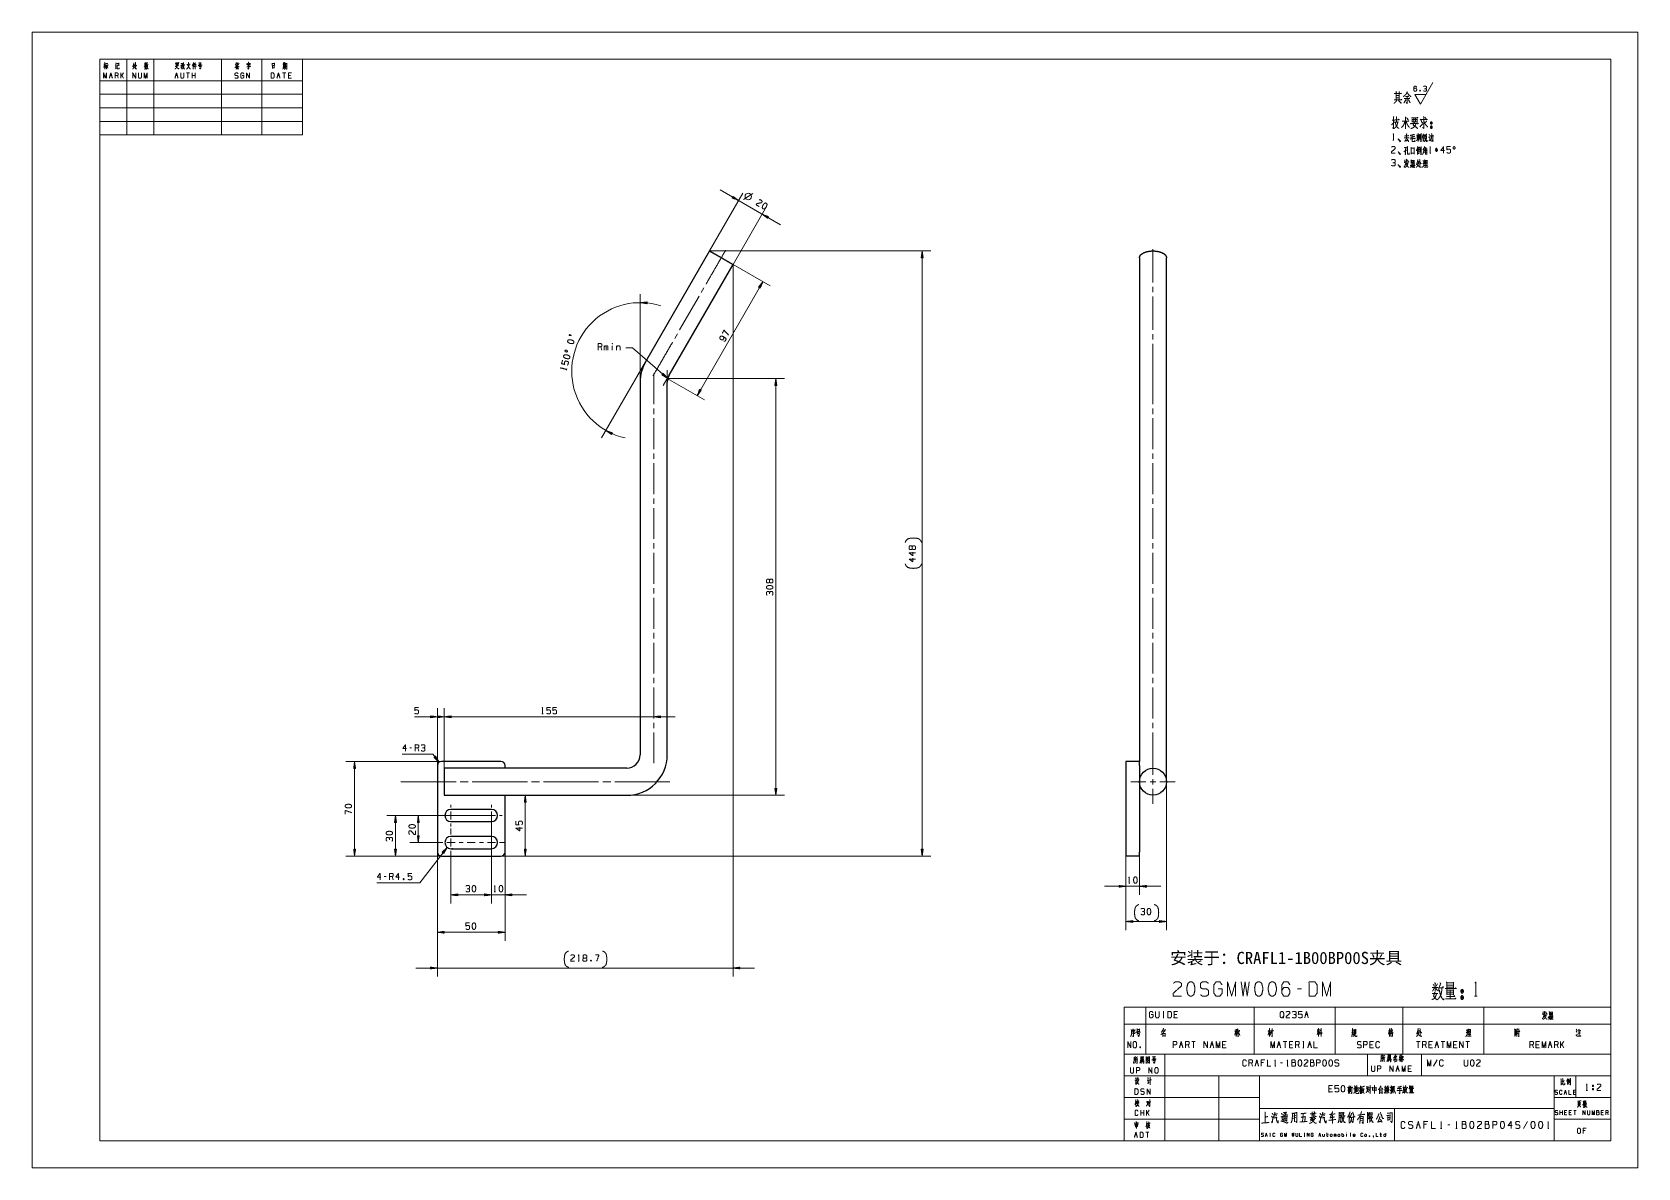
# Model space of a CAD drawing. Header units: millimetres. Extents: x 0 to 594, y 0 to 420.
import ezdxf

# ---------------------------------------------------------------- set-up
doc = ezdxf.new("R2010")
doc.units = ezdxf.units.MM
doc.layers.add('101', color=7, linetype='Continuous', true_color=0xffffff)

msp = doc.modelspace()

# ---------------------------------------------------------------- texts
at = {"layer": '101', "color": 95, "linetype": 'Continuous', "lineweight": 18, "insert": (420.99, 79.88), "char_height": 4.5, "width": 12383.9218, "attachment_point": 1}
msp.add_mtext('{\\fSimSun|b0|i0|c134|p2;安装于：CRAFL1-1B00BP00S夹具}', dxfattribs=at)

# ---------------------------------------------------------------- linework, layer by layer
at = {"layer": '101', "color": 133, "linetype": 'Continuous', "lineweight": 18}
for p, q in [((594, 420), (0, 420)), ((0, 420), (0, 0)), ((594, 0), (594, 420)), ((584, 410), (25, 410)), ((25, 410), (25, 382)), ((25, 410), (100, 410)), ((25, 410), (100, 410)), ((25, 410), (100, 410)), ((25, 410), (25, 10)), ((35, 410), (35, 382)), ((45, 410), (45, 382)), ((70, 410), (70, 382)), ((85, 410), (85, 382)), ((100, 410), (100, 382)), ((584, 10), (584, 410)), ((25, 402), (100, 402)), ((25, 397), (100, 397)), ((25, 392), (100, 392)), ((25, 387), (100, 387)), ((25, 382), (100, 382)), ((404, 42), (404, 10)), ((404, 42), (584, 42)), ((419, 42), (419, 10)), ((494, 42), (494, 34)), ((514, 42), (514, 34)), ((404, 34), (584, 34)), ((439, 34), (439, 10)), ((454, 34), (454, 10)), ((563, 34), (563, 10)), ((571, 34), (571, 26)), ((404, 26), (454, 26)), ((563, 26), (584, 26)), ((404, 18), (454, 18)), ((454, 22), (563, 22)), ((504, 22), (504, 10)), ((563, 18), (584, 18)), ((25, 10), (584, 10)), ((404, 10), (584, 10)), ((0, 0), (594, 0))]:
    msp.add_line(p, q, dxfattribs=at)
at = {"layer": '101', "color": 72, "linetype": 'Continuous', "lineweight": 18}
for p, q in [((26.76, 408.05), (26.54, 406.94)), ((26.56, 408.12), (27.17, 408.12)), ((26.88, 407.89), (27.1, 407.41)), ((27.3, 407.54), (27.07, 406.67)), ((27.76, 407.52), (28.07, 406.63)), ((28.86, 403.92), (29.41, 403.92)), ((30.85, 406.38), (31.12, 406.83)), ((30.93, 408.63), (31.06, 408.24)), ((31.33, 407.83), (31.42, 407.72)), ((31.81, 402.93), (31.53, 403.92)), ((32.82, 402.93), (32.82, 404.9)), ((33.79, 404.9), (32.82, 403.53)), ((33.79, 402.93), (33.23, 404.11)), ((41.53, 407.97), (42.32, 408.14)), ((42.44, 407.91), (42.98, 408.03)), ((53.13, 403.92), (53.69, 403.92)), ((53.37, 407.85), (53.89, 407.93)), ((55.11, 406.63), (55.56, 407.18)), ((58.21, 404.9), (57.1, 404.9)), ((57.65, 404.9), (57.65, 402.93)), ((59.22, 402.93), (59.22, 404.9)), ((60.33, 403.92), (59.22, 403.92)), ((60.33, 402.93), (60.33, 404.9)), ((75.44, 408.32), (75.87, 408.39)), ((75.54, 408.3), (75.65, 407.99)), ((76.03, 407.39), (75.56, 407.31)), ((76.01, 408.26), (76.54, 408.36)), ((76.17, 408.24), (76.3, 407.91)), ((90.84, 403.92), (91.4, 403.92)), ((93.8, 404.9), (92.68, 404.9)), ((92.76, 408.18), (93.62, 408.3)), ((93.04, 407.83), (93.3, 407.89)), ((93.05, 407.47), (93.28, 407.54)), ((93.24, 404.9), (93.24, 402.93)), ((93.8, 407.81), (94.05, 407.87)), ((95.64, 403.92), (94.81, 403.92)), ((503.13, 387.48), (504.03, 387.48)), ((504.03, 386.7), (505.17, 386.7)), ((512.42, 381.45), (513.09, 381.47)), ((512.77, 380.82), (513.09, 380.05)), ((513.37, 382.15), (513.51, 382)), ((513.42, 382.05), (513.42, 380.17)), ((513.71, 382.5), (513.85, 382.35)), ((516.6, 381.2), (516.92, 381.2)), ((516.74, 382.27), (516.95, 381.87)), ((503.35, 380.05), (503.77, 380.05)), ((512.42, 376.88), (512.42, 374.71)), ((512.61, 374.98), (513.26, 375.41)), ((512.98, 376.51), (512.98, 375.23)), ((513.11, 376.93), (513.28, 376.43)), ((513.74, 377.61), (513.99, 377.53)), ((514.82, 375.66), (515.93, 375.66)), ((514.85, 376.21), (515.95, 376.21)), ((514.96, 377.18), (515.65, 377.18)), ((515.74, 377.38), (515.4, 376.91)), ((517, 375.28), (517.43, 375.28)), ((519.99, 376.48), (518.98, 376.48)), ((519.81, 376.96), (519.16, 376.01)), ((519.16, 376.96), (519.83, 376.01)), ((519.48, 375.76), (519.48, 377.18)), ((508.2, 371.45), (508.87, 371.45)), ((510.14, 372.57), (511.24, 372.57)), ((510.16, 371.67), (511.24, 371.67)), ((510.23, 372.3), (510.42, 371.87)), ((510.71, 372.47), (510.71, 370.72)), ((511.06, 372.3), (510.88, 371.87)), ((511.24, 372.7), (511.24, 371.47)), ((512.49, 372.07), (512.91, 372.07)), ((514.76, 372.35), (514.76, 370.52)), ((515.21, 371.87), (515.98, 371.87)), ((263.11, 358.14), (266.66, 360.3)), ((210.73, 302.45), (210.39, 303.65)), ((211.66, 302.45), (211.66, 304.03)), ((214.61, 304.03), (214.61, 302.45)), ((216.21, 304.03), (216.21, 302.45)), ((197.69, 295.05), (197.8, 295.46)), ((188.57, 167.91), (188.99, 167.91)), ((140.38, 155.31), (139.71, 155.31)), ((143, 154.11), (142.66, 155.31)), ((130.96, 107.73), (130.29, 107.73)), ((133.58, 106.53), (133.24, 107.73)), ((137.37, 106.98), (137.53, 106.55)), ((170.95, 102.05), (171.38, 102.05)), ((405.65, 105.23), (406.07, 105.23)), ((201.98, 76.38), (202.4, 76.38)), ((206.66, 76.83), (206.82, 76.4)), ((469.55, 66.18), (468.07, 66.18)), ((518.69, 66.4), (517.99, 65.3)), ((518.26, 67.94), (518.61, 67.17)), ((519.2, 66.35), (519.82, 65.63)), ((519.9, 68.05), (519.39, 67.17)), ((404, 59.46), (404, 53.11)), ((404, 59.46), (412, 59.46)), ((412, 59.46), (452, 59.46)), ((412, 59.46), (412, 53.11)), ((452, 59.46), (482, 59.46)), ((452, 59.46), (452, 53.11)), ((482, 59.46), (482, 53.11)), ((482, 59.46), (507, 59.46)), ((507, 59.46), (507, 53.11)), ((507, 59.46), (537, 59.46)), ((517.91, 64.47), (519.94, 64.47)), ((533.59, 63.53), (534.53, 63.53)), ((537, 59.46), (537, 53.11)), ((537, 59.46), (584, 59.46)), ((584, 59.46), (584, 53.11)), ((418.35, 57.85), (418.68, 57.85)), ((418.35, 55.48), (418.68, 55.48)), ((418.52, 57.85), (418.52, 55.48)), ((423.41, 56.68), (422.41, 56.68)), ((471.09, 56.68), (471.76, 56.68)), ((559.33, 56.4), (560, 56.4)), ((561.27, 57.53), (562.36, 57.53)), ((561.29, 56.62), (562.36, 56.62)), ((561.36, 57.25), (561.55, 56.83)), ((561.83, 57.43), (561.83, 55.68)), ((562.19, 57.25), (562.01, 56.83)), ((562.36, 57.65), (562.36, 56.43)), ((404, 53.11), (412, 53.11)), ((404, 53.11), (404, 42)), ((408.76, 51.23), (409.58, 51.23)), ((408.76, 50.53), (409.58, 50.53)), ((408.95, 50.08), (408.76, 49.38)), ((408.81, 49.65), (409.59, 49.65)), ((409.59, 51.45), (409.59, 50.3)), ((412, 53.11), (452, 53.11)), ((412, 53.11), (412, 42)), ((418.23, 50.65), (418.55, 50.17)), ((444.88, 50.4), (445.64, 50.4)), ((445.21, 50.35), (444.95, 49.13)), ((445.35, 51.08), (445.35, 48.55)), ((445.39, 50.17), (445.6, 49.7)), ((445.87, 50.13), (445.55, 49)), ((445.78, 50.68), (446.56, 50.68)), ((445.8, 50.17), (445.94, 49.95)), ((446.38, 50.08), (446.79, 48.98)), ((446.63, 50.98), (446.45, 50.35)), ((452, 53.11), (452, 42)), ((452, 53.11), (482, 53.11)), ((457.6, 50.62), (457.21, 49.08)), ((457.74, 50.35), (458.04, 49.9)), ((475.72, 50.25), (475.32, 49.17)), ((475.37, 50.25), (476.18, 50.25)), ((475.49, 51.18), (475.62, 50.6)), ((475.87, 50.25), (476.18, 49.77)), ((476.15, 51.18), (475.94, 50.53)), ((476.31, 50.38), (476.52, 49.92)), ((476.33, 51.2), (476.61, 50.62)), ((482, 53.11), (482, 42)), ((482, 53.11), (507, 53.11)), ((488.06, 49.95), (488.87, 49.95)), ((488.15, 50.65), (488.82, 50.65)), ((489.1, 51.03), (489.7, 51.03)), ((489.7, 51.25), (489.7, 49.55)), ((502.02, 50.6), (501.74, 49.45)), ((507, 53.11), (507, 42)), ((507, 53.11), (537, 53.11)), ((512.6, 50.68), (513.03, 50.68)), ((530.81, 50.95), (530.81, 49.13)), ((531.25, 50.48), (532.03, 50.48)), ((537, 53.11), (537, 42)), ((537, 53.11), (584, 53.11)), ((548.52, 51.1), (548.87, 51.1)), ((549.17, 50.6), (549.17, 48.53)), ((549.84, 51.45), (550.02, 51.3)), ((571.12, 50.6), (571.42, 50.13)), ((571.21, 51.3), (571.51, 50.75)), ((584, 53.11), (584, 42)), ((404, 42), (412, 42)), ((409.85, 44.81), (409.99, 44.39)), ((412, 42), (452, 42)), ((424.72, 45.56), (425.39, 45.56)), ((428, 44.36), (427.67, 45.56)), ((430.28, 46.74), (428.94, 46.74)), ((429.61, 46.74), (429.61, 44.36)), ((436.1, 45.56), (436.77, 45.56)), ((441.33, 45.56), (440.32, 45.56)), ((452, 42), (482, 42)), ((460.86, 45.56), (461.53, 45.56)), ((464.14, 46.74), (462.8, 46.74)), ((463.47, 46.74), (463.47, 44.36)), ((466.08, 45.56), (465.08, 45.56)), ((468.7, 44.36), (468.36, 45.56)), ((470.12, 46.74), (470.46, 46.74)), ((470.12, 44.36), (470.46, 44.36)), ((470.3, 46.74), (470.3, 44.36)), ((472.24, 45.56), (472.91, 45.56)), ((482, 42), (507, 42)), ((495.85, 45.56), (494.84, 45.56)), ((507, 42), (537, 42)), ((513.45, 46.74), (512.11, 46.74)), ((512.78, 46.74), (512.78, 44.36)), ((515.73, 44.36), (515.39, 45.56)), ((517.67, 45.56), (516.66, 45.56)), ((519.27, 45.56), (519.94, 45.56)), ((522.56, 46.74), (521.21, 46.74)), ((521.88, 46.74), (521.88, 44.36)), ((526.77, 45.56), (525.76, 45.56)), ((531.66, 46.74), (530.32, 46.74)), ((530.99, 46.74), (530.99, 44.36)), ((537, 42), (584, 42)), ((555.37, 44.36), (555.04, 45.56)), ((557.31, 45.56), (556.31, 45.56)), ((561.19, 45.56), (561.87, 45.56)), ((564.48, 44.36), (564.14, 45.56)), ((566.58, 46.74), (565.41, 45.09)), ((565.41, 44.36), (565.41, 46.74)), ((566.58, 44.36), (565.91, 45.79)), ((410.43, 39.06), (410.97, 39.21)), ((410.72, 40.45), (410.71, 39.15)), ((451.45, 37.59), (451.11, 38.79)), ((452.71, 38.79), (453.39, 38.79)), ((455.49, 39.01), (454.65, 39.01)), ((459.67, 37.59), (460.09, 37.59)), ((462.49, 38.79), (461.82, 38.79)), ((464.22, 37.59), (464.64, 37.59)), ((501.85, 39.68), (502.4, 39.83)), ((502.15, 41.07), (502.13, 39.77)), ((504.82, 36.66), (505.41, 36.66)), ((505.64, 40.78), (506.36, 40.98)), ((509.94, 36.66), (509.05, 36.66)), ((519.74, 39.96), (518.4, 37.59)), ((487.11, 30.39), (487.36, 29.94)), ((487.87, 30.39), (487.66, 29.94)), ((493.53, 29.91), (494.2, 29.91)), ((500.59, 30.29), (500.8, 29.89)), ((503.49, 29.81), (503.49, 27.59)), ((507.35, 30.39), (507.53, 29.89)), ((510.33, 30.24), (510.33, 29.79)), ((565.71, 31.9), (566.03, 32.02)), ((408.55, 24.55), (407.99, 24.41)), ((408.36, 24.3), (408.56, 24.03)), ((480.7, 29.26), (479.7, 29.26)), ((487.2, 27.76), (487.37, 27.49)), ((488.85, 29.29), (489.51, 29.29)), ((489.42, 28.94), (490.48, 29.61)), ((491.34, 29.46), (491.01, 28.19)), ((491.45, 29.29), (491.75, 28.64)), ((491.87, 29.24), (492.58, 29.24)), ((502.43, 27.81), (502.74, 27.54)), ((507.28, 29.11), (507.65, 29.11)), ((509.71, 28.41), (510.56, 28.41)), ((509.71, 28.11), (510.55, 28.11)), ((566.97, 27.96), (567.41, 27.96)), ((570.81, 27.96), (570.14, 27.96)), ((573.71, 24.03), (574.5, 24.2)), ((574.61, 23.97), (575.16, 24.09)), ((574.89, 28.63), (575.31, 28.63)), ((577.2, 29.36), (577.53, 29.36)), ((577.2, 29.36), (577.2, 28.88)), ((410.1, 19.35), (410.1, 21.31)), ((411.21, 20.34), (410.1, 20.34)), ((411.21, 19.35), (411.21, 21.31)), ((412.22, 19.35), (412.22, 21.31)), ((413.18, 21.31), (412.22, 19.95)), ((413.18, 19.35), (412.63, 20.53)), ((459.57, 19.1), (460.47, 19.34)), ((463.18, 18.82), (463.96, 18.99)), ((463.18, 18.2), (464.01, 18.41)), ((466.4, 18.3), (467.52, 18.58)), ((467.47, 19.41), (466.42, 19.13)), ((470.18, 20.03), (469.91, 17.03)), ((473.22, 19.2), (474.59, 19.44)), ((477.25, 19.1), (478.15, 19.34)), ((483.95, 19.41), (483.56, 19.34)), ((483.93, 18.65), (483.56, 18.55)), ((492.1, 18.3), (491.25, 18.2)), ((492.78, 19.86), (492.59, 19.75)), ((495.37, 19.65), (494.85, 19.58)), ((565.17, 19.65), (565.17, 21.22)), ((566.06, 20.45), (565.17, 20.45)), ((566.06, 19.65), (566.06, 21.22)), ((567.53, 20.45), (566.87, 20.45)), ((569.23, 20.45), (568.56, 20.45)), ((571.15, 21.22), (570.26, 21.22)), ((570.71, 21.22), (570.71, 19.65)), ((581.11, 20.45), (580.44, 20.45)), ((583.03, 19.65), (582.81, 20.45)), ((408.03, 12.2), (408.59, 12.2)), ((408.25, 15.68), (408.78, 15.77)), ((413.11, 13.17), (412, 13.17)), ((412.62, 16.37), (412.05, 16.24)), ((412.42, 16.08), (412.61, 15.83)), ((412.55, 13.17), (412.55, 11.2)), ((456.34, 12.24), (456.71, 12.24)), ((457.84, 12.89), (458.03, 12.89)), ((457.94, 12.89), (457.94, 11.58)), ((470.57, 12.89), (470.76, 12.89)), ((470.67, 12.89), (470.67, 11.58)), ((476.14, 12.24), (476.51, 12.24)), ((478.78, 12.45), (479.52, 12.45)), ((481.61, 11.58), (481.61, 12.45)), ((484.44, 11.92), (484.44, 12.89)), ((486.23, 12.45), (486.23, 11.58)), ((487.64, 12.9), (487.64, 11.58)), ((491.25, 17.54), (492.1, 17.65)), ((498.59, 12.45), (499.32, 12.45)), ((512.41, 15.89), (513.15, 15.89)), ((515.78, 16.14), (514.87, 16.14)), ((521.03, 14.57), (521.5, 14.57)), ((524.47, 15.89), (523.72, 15.89)), ((526.69, 14.57), (527.16, 14.57)), ((553.12, 17.19), (551.64, 14.57)), ((560.63, 14.57), (561.1, 14.57)), ((574.45, 13.87), (573.76, 13.87)), ((457.84, 11.58), (458.03, 11.58)), ((470.57, 11.58), (470.76, 11.58))]:
    msp.add_line(p, q, dxfattribs=at)
at = {"layer": '101', "color": 43, "linetype": 'Continuous', "lineweight": 18}
for p, q in [((513.36, 398.5), (513.49, 398.16)), ((513.54, 393.41), (518.16, 401.41)), ((513.54, 393.41), (511.52, 396.91)), ((511.52, 396.91), (515.56, 396.91))]:
    msp.add_line(p, q, dxfattribs=at)
at = {"layer": '101', "color": 22, "linetype": 'Continuous', "lineweight": 18}
for p, q in [((250.61, 339.09), (262.95, 360.46)), ((254.48, 361.68), (276.89, 348.74)), ((259.33, 359.27), (258.99, 358.69)), ((258.99, 358.69), (259.02, 358.68)), ((258.99, 358.69), (261.36, 357.71)), ((258.99, 358.69), (259.02, 358.68)), ((259.02, 358.74), (259.38, 358.53)), ((259.04, 358.78), (259.74, 358.38)), ((259.07, 358.83), (260.1, 358.23)), ((259.09, 358.87), (260.46, 358.08)), ((259.12, 358.91), (260.82, 357.93)), ((259.15, 358.96), (261.18, 357.79)), ((259.17, 359), (261.2, 357.83)), ((259.2, 359.05), (260.89, 358.07)), ((259.22, 359.09), (260.59, 358.3)), ((259.25, 359.13), (260.28, 358.54)), ((259.27, 359.18), (259.97, 358.78)), ((259.3, 359.22), (259.66, 359.01)), ((259.32, 359.27), (259.35, 359.25)), ((259.32, 359.27), (259.35, 359.25)), ((261.36, 357.71), (259.33, 359.27)), ((259.27, 334.09), (271.61, 355.46)), ((270.02, 352.71), (272.05, 351.15)), ((272.38, 351.73), (270.02, 352.71)), ((272.2, 351.42), (270.17, 352.59)), ((272.23, 351.46), (270.2, 352.64)), ((272.18, 351.37), (270.48, 352.36)), ((272.26, 351.51), (270.56, 352.49)), ((272.15, 351.33), (270.79, 352.12)), ((272.28, 351.55), (270.92, 352.34)), ((272.13, 351.29), (271.1, 351.88)), ((272.31, 351.59), (271.28, 352.19)), ((272.1, 351.24), (271.41, 351.64)), ((272.33, 351.64), (271.64, 352.04)), ((272.08, 351.2), (271.72, 351.41)), ((272.36, 351.68), (272, 351.89)), ((272.05, 351.15), (272.02, 351.17)), ((272.05, 351.15), (272.02, 351.17)), ((272.05, 351.15), (272.38, 351.73)), ((272.38, 351.73), (272.36, 351.74)), ((272.38, 351.73), (272.36, 351.74)), ((250.61, 339.09), (332.44, 339.09)), ((329.27, 339.09), (328.93, 336.55)), ((329.24, 336.55), (329.24, 338.89)), ((329.6, 336.55), (329.27, 339.09)), ((329.27, 339.09), (329.27, 115.29)), ((329.29, 336.55), (329.29, 338.89)), ((259.27, 334.09), (259.27, 70.72)), ((259.27, 334.09), (273.07, 326.12)), ((328.93, 336.55), (329.6, 336.55)), ((328.94, 336.55), (328.94, 336.58)), ((328.94, 336.55), (328.94, 336.58)), ((328.99, 336.55), (328.99, 336.96)), ((329.04, 336.55), (329.04, 337.35)), ((329.09, 336.55), (329.09, 337.74)), ((329.14, 336.55), (329.14, 338.12)), ((329.19, 336.55), (329.19, 338.51)), ((329.34, 336.55), (329.34, 338.51)), ((329.39, 336.55), (329.39, 338.12)), ((329.44, 336.55), (329.44, 337.74)), ((329.49, 336.55), (329.49, 337.35)), ((329.54, 336.55), (329.54, 336.96)), ((329.6, 336.55), (329.6, 336.58)), ((329.6, 336.55), (329.6, 336.58)), ((270.32, 327.7), (245.99, 285.56)), ((270.32, 327.7), (268.76, 325.67)), ((268.94, 325.57), (269.73, 326.93)), ((268.99, 325.54), (269.97, 327.24)), ((269.03, 325.52), (270.2, 327.55)), ((269.07, 325.49), (270.25, 327.52)), ((269.12, 325.47), (270.1, 327.16)), ((269.16, 325.44), (269.95, 326.8)), ((269.34, 325.34), (270.32, 327.7)), ((224.94, 290.61), (224.94, 323.13)), ((268.76, 325.67), (269.34, 325.34)), ((268.77, 325.67), (268.78, 325.7)), ((268.77, 325.67), (268.78, 325.7)), ((268.81, 325.64), (269.02, 326.01)), ((268.85, 325.62), (269.26, 326.31)), ((268.9, 325.59), (269.49, 326.62)), ((269.21, 325.41), (269.8, 326.45)), ((269.25, 325.39), (269.65, 326.09)), ((269.29, 325.36), (269.5, 325.73)), ((269.34, 325.34), (269.35, 325.37)), ((269.34, 325.34), (269.35, 325.37)), ((227.48, 320.23), (224.94, 319.96)), ((224.94, 319.96), (227.47, 319.56)), ((227.48, 319.92), (225.13, 319.98)), ((227.47, 319.87), (225.13, 319.93)), ((227.47, 319.82), (225.51, 319.87)), ((227.48, 319.97), (225.52, 320.02)), ((227.48, 320.02), (225.9, 320.06)), ((227.47, 319.77), (225.9, 319.81)), ((227.47, 319.72), (226.28, 319.75)), ((227.48, 320.07), (226.29, 320.1)), ((227.47, 319.67), (226.67, 319.69)), ((227.48, 320.12), (226.68, 320.14)), ((227.47, 319.62), (227.05, 319.63)), ((227.48, 320.18), (227.06, 320.19)), ((227.47, 319.57), (227.43, 319.57)), ((227.47, 319.57), (227.43, 319.57)), ((227.48, 320.23), (227.45, 320.23)), ((227.48, 320.23), (227.45, 320.23)), ((227.47, 319.56), (227.48, 320.23)), ((219.58, 303.26), (222.12, 303.26)), ((222.12, 303.26), (235.11, 291.9)), ((226.94, 298.11), (210.68, 269.94)), ((233.41, 293.82), (232.97, 293.32)), ((232.97, 293.32), (235.11, 291.9)), ((232.98, 293.32), (233, 293.3)), ((232.98, 293.32), (233, 293.3)), ((233.01, 293.36), (233.32, 293.09)), ((233.04, 293.4), (233.65, 292.87)), ((233.08, 293.44), (233.97, 292.66)), ((233.11, 293.48), (234.3, 292.44)), ((233.14, 293.52), (234.62, 292.22)), ((233.18, 293.55), (234.94, 292.01)), ((233.21, 293.59), (234.98, 292.05)), ((233.24, 293.63), (234.72, 292.34)), ((233.28, 293.67), (234.46, 292.63)), ((233.31, 293.71), (234.21, 292.92)), ((233.34, 293.74), (233.95, 293.22)), ((233.38, 293.78), (233.69, 293.51)), ((233.41, 293.82), (233.44, 293.8)), ((233.41, 293.82), (233.44, 293.8)), ((235.11, 291.9), (233.41, 293.82)), ((234.94, 291.95), (248.74, 283.98)), ((235.11, 291.9), (278.29, 291.9)), ((275.12, 291.9), (274.78, 289.36)), ((275.04, 289.36), (275.04, 291.32)), ((275.09, 289.36), (275.09, 291.71)), ((275.12, 291.9), (275.12, 137.79)), ((275.45, 289.36), (275.12, 291.9)), ((275.14, 289.36), (275.14, 291.71)), ((275.2, 289.36), (275.2, 291.32)), ((246.97, 287.93), (245.99, 285.56)), ((245.99, 285.56), (247.55, 287.6)), ((247.24, 287.77), (246.07, 285.74)), ((247.28, 287.75), (246.11, 285.72)), ((247.2, 287.8), (246.21, 286.1)), ((247.33, 287.72), (246.35, 286.03)), ((247.15, 287.83), (246.36, 286.46)), ((247.11, 287.85), (246.51, 286.82)), ((247.37, 287.7), (246.58, 286.33)), ((247.06, 287.88), (246.66, 287.18)), ((247.02, 287.9), (246.81, 287.54)), ((247.42, 287.67), (246.82, 286.64)), ((246.98, 287.93), (246.96, 287.9)), ((246.98, 287.93), (246.96, 287.9)), ((247.55, 287.6), (246.97, 287.93)), ((247.46, 287.65), (247.06, 286.95)), ((247.5, 287.62), (247.29, 287.26)), ((247.55, 287.6), (247.53, 287.57)), ((247.55, 287.6), (247.53, 287.57)), ((274.78, 289.36), (275.45, 289.36)), ((274.79, 289.36), (274.79, 289.39)), ((274.79, 289.36), (274.79, 289.39)), ((274.84, 289.36), (274.84, 289.78)), ((274.89, 289.36), (274.89, 290.16)), ((274.94, 289.36), (274.94, 290.55)), ((274.99, 289.36), (274.99, 290.94)), ((275.25, 289.36), (275.25, 290.94)), ((275.3, 289.36), (275.3, 290.55)), ((275.35, 289.36), (275.35, 290.16)), ((275.4, 289.36), (275.4, 289.78)), ((275.45, 289.36), (275.45, 289.39)), ((275.45, 289.36), (275.45, 289.39)), ((214.66, 271.76), (212.27, 272.68)), ((212.27, 272.68), (214.34, 271.18)), ((214.49, 271.45), (212.43, 272.57)), ((214.51, 271.49), (212.45, 272.61)), ((214.46, 271.4), (212.74, 272.34)), ((214.54, 271.54), (212.81, 272.48)), ((214.44, 271.36), (213.05, 272.11)), ((214.56, 271.58), (213.18, 272.34)), ((214.41, 271.31), (213.37, 271.88)), ((214.58, 271.63), (213.54, 272.2)), ((214.39, 271.27), (213.68, 271.65)), ((214.61, 271.67), (213.9, 272.06)), ((214.37, 271.23), (214, 271.42)), ((214.63, 271.72), (214.27, 271.92)), ((214.34, 271.18), (214.31, 271.2)), ((214.34, 271.18), (214.31, 271.2)), ((214.34, 271.18), (214.66, 271.76)), ((214.66, 271.76), (214.63, 271.78)), ((214.66, 271.76), (214.63, 271.78)), ((141.39, 166.82), (160.37, 166.82)), ((144.5, 166.82), (237.87, 166.82)), ((147.4, 167.15), (147.43, 167.15)), ((147.4, 167.15), (147.43, 167.15)), ((147.4, 167.15), (147.4, 166.48)), ((149.94, 166.82), (147.4, 167.15)), ((147.4, 167.1), (147.81, 167.1)), ((147.4, 167.05), (148.2, 167.05)), ((147.4, 167), (148.58, 167)), ((147.4, 166.95), (148.97, 166.95)), ((147.4, 166.9), (149.36, 166.9)), ((147.4, 166.84), (149.74, 166.84)), ((147.4, 166.48), (149.94, 166.82)), ((147.4, 166.79), (149.74, 166.79)), ((147.4, 166.74), (149.36, 166.74)), ((147.4, 166.69), (148.97, 166.69)), ((147.4, 166.64), (148.58, 166.64)), ((147.4, 166.59), (148.2, 166.59)), ((147.4, 166.54), (147.81, 166.54)), ((147.4, 166.49), (147.43, 166.49)), ((147.4, 166.49), (147.43, 166.49)), ((149.9, 167.15), (149.9, 166.48)), ((152.44, 166.82), (149.9, 167.15)), ((149.9, 167.15), (149.93, 167.15)), ((149.9, 167.15), (149.93, 167.15)), ((149.9, 167.1), (150.31, 167.1)), ((149.9, 167.05), (150.7, 167.05)), ((149.9, 167), (151.08, 167)), ((149.9, 166.95), (151.47, 166.95)), ((149.9, 166.9), (151.86, 166.9)), ((149.9, 166.84), (152.24, 166.84)), ((149.9, 166.48), (152.44, 166.82)), ((149.9, 166.79), (152.24, 166.79)), ((149.9, 166.74), (151.86, 166.74)), ((149.9, 166.69), (151.47, 166.69)), ((149.9, 166.64), (151.08, 166.64)), ((149.9, 166.59), (150.7, 166.59)), ((149.9, 166.54), (150.31, 166.54)), ((149.9, 166.49), (149.93, 166.49)), ((149.9, 166.49), (149.93, 166.49)), ((149.94, 148.79), (149.94, 169.99)), ((152.44, 147.79), (152.44, 169.99)), ((152.44, 147.79), (152.44, 169.99)), ((154.98, 167.15), (152.44, 166.82)), ((152.44, 166.82), (154.98, 166.48)), ((154.98, 166.84), (152.63, 166.84)), ((154.98, 166.79), (152.63, 166.79)), ((154.98, 166.9), (153.01, 166.9)), ((154.98, 166.74), (153.01, 166.74)), ((154.98, 166.95), (153.4, 166.95)), ((154.98, 166.69), (153.4, 166.69)), ((154.98, 167), (153.79, 167)), ((154.98, 166.64), (153.79, 166.64)), ((154.98, 167.05), (154.17, 167.05)), ((154.98, 166.59), (154.17, 166.59)), ((154.98, 167.1), (154.56, 167.1)), ((154.98, 166.54), (154.56, 166.54)), ((154.98, 167.15), (154.94, 167.15)), ((154.98, 167.15), (154.94, 167.15)), ((154.98, 166.49), (154.94, 166.49)), ((154.98, 166.49), (154.94, 166.49)), ((154.98, 166.48), (154.98, 167.15)), ((232.48, 167.15), (229.94, 166.82)), ((229.94, 166.82), (232.48, 166.48)), ((232.48, 166.84), (230.13, 166.84)), ((232.48, 166.79), (230.13, 166.79)), ((232.48, 166.9), (230.51, 166.9)), ((232.48, 166.74), (230.51, 166.74)), ((232.48, 166.95), (230.9, 166.95)), ((232.48, 166.69), (230.9, 166.69)), ((232.48, 167), (231.29, 167)), ((232.48, 166.64), (231.29, 166.64)), ((232.48, 167.05), (231.67, 167.05)), ((232.48, 166.59), (231.67, 166.59)), ((232.48, 167.1), (232.06, 167.1)), ((232.48, 166.54), (232.06, 166.54)), ((232.48, 167.15), (232.44, 167.15)), ((232.48, 167.15), (232.44, 167.15)), ((232.48, 166.49), (232.44, 166.49)), ((232.48, 166.49), (232.44, 166.49)), ((232.48, 166.48), (232.48, 167.15)), ((151.44, 150.29), (116.11, 150.29)), ((119.29, 150.29), (118.95, 147.75)), ((119.06, 147.75), (119.06, 148.55)), ((119.11, 147.75), (119.11, 148.93)), ((119.16, 147.75), (119.16, 149.32)), ((119.21, 147.75), (119.21, 149.71)), ((119.26, 147.75), (119.26, 150.09)), ((119.29, 115.29), (119.29, 150.29)), ((119.62, 147.75), (119.29, 150.29)), ((119.31, 147.75), (119.31, 150.09)), ((119.36, 147.75), (119.36, 149.71)), ((119.41, 147.75), (119.41, 149.32)), ((119.47, 147.75), (119.47, 148.93)), ((119.52, 147.75), (119.52, 148.55)), ((148.25, 153.02), (136.92, 153.02)), ((150.53, 149.98), (148.25, 153.02)), ((149.27, 152.21), (148.74, 151.81)), ((148.74, 151.82), (148.76, 151.79)), ((148.74, 151.82), (148.76, 151.79)), ((148.74, 151.81), (150.53, 149.98)), ((148.78, 151.85), (149.03, 151.51)), ((148.82, 151.88), (149.31, 151.23)), ((148.86, 151.91), (149.58, 150.96)), ((148.91, 151.94), (149.85, 150.68)), ((148.95, 151.97), (150.12, 150.4)), ((148.99, 152), (150.4, 150.12)), ((149.03, 152.03), (150.44, 150.15)), ((149.07, 152.06), (150.25, 150.49)), ((149.11, 152.09), (150.06, 150.83)), ((149.15, 152.12), (149.86, 151.17)), ((149.19, 152.15), (149.67, 151.51)), ((149.23, 152.18), (149.48, 151.85)), ((150.53, 149.98), (149.27, 152.21)), ((149.27, 152.21), (149.29, 152.19)), ((149.27, 152.21), (149.29, 152.19)), ((419.63, 152.79), (419.63, 87.93)), ((118.95, 147.75), (119.62, 147.75)), ((118.96, 147.75), (118.96, 147.78)), ((118.96, 147.75), (118.96, 147.78)), ((119.01, 147.75), (119.01, 148.16)), ((119.57, 147.75), (119.57, 148.16)), ((119.62, 147.75), (119.62, 147.78)), ((119.62, 147.75), (119.62, 147.78)), ((182.43, 137.79), (182.1, 135.25)), ((182.3, 135.25), (182.3, 136.82)), ((182.36, 135.25), (182.36, 137.21)), ((182.41, 135.25), (182.41, 137.59)), ((182.43, 137.79), (182.43, 115.29)), ((182.77, 135.25), (182.43, 137.79)), ((182.46, 135.25), (182.46, 137.59)), ((182.51, 135.25), (182.51, 137.21)), ((182.56, 135.25), (182.56, 136.82)), ((219.94, 137.79), (278.29, 137.79)), ((275.45, 140.33), (274.78, 140.33)), ((274.78, 140.33), (275.12, 137.79)), ((274.79, 140.33), (274.79, 140.29)), ((274.79, 140.33), (274.79, 140.29)), ((274.84, 140.33), (274.84, 139.91)), ((274.89, 140.33), (274.89, 139.52)), ((274.94, 140.33), (274.94, 139.14)), ((274.99, 140.33), (274.99, 138.75)), ((275.04, 140.33), (275.04, 138.36)), ((275.09, 140.33), (275.09, 137.98)), ((275.12, 137.79), (275.45, 140.33)), ((275.14, 140.33), (275.14, 137.98)), ((275.2, 140.33), (275.2, 138.36)), ((275.25, 140.33), (275.25, 138.75)), ((275.3, 140.33), (275.3, 139.14)), ((275.35, 140.33), (275.35, 139.52)), ((275.4, 140.33), (275.4, 139.91)), ((275.45, 140.33), (275.45, 140.29)), ((275.45, 140.33), (275.45, 140.29)), ((182.1, 135.25), (182.1, 135.28)), ((182.1, 135.25), (182.1, 135.28)), ((182.1, 135.25), (182.77, 135.25)), ((182.15, 135.25), (182.15, 135.66)), ((182.2, 135.25), (182.2, 136.05)), ((182.25, 135.25), (182.25, 136.43)), ((182.61, 135.25), (182.61, 136.43)), ((182.66, 135.25), (182.66, 136.05)), ((182.71, 135.25), (182.71, 135.66)), ((182.76, 135.25), (182.76, 135.28)), ((182.76, 135.25), (182.76, 135.28)), ((169.94, 130.29), (131.26, 130.29)), ((134.44, 130.29), (134.1, 127.75)), ((134.1, 127.75), (134.77, 127.75)), ((134.11, 127.75), (134.11, 127.78)), ((134.11, 127.75), (134.11, 127.78)), ((134.16, 127.75), (134.16, 128.16)), ((134.21, 127.75), (134.21, 128.55)), ((134.26, 127.75), (134.26, 128.93)), ((134.31, 127.75), (134.31, 129.32)), ((134.36, 127.75), (134.36, 129.71)), ((134.41, 127.75), (134.41, 130.09)), ((134.77, 127.75), (134.44, 130.29)), ((134.44, 130.29), (134.44, 115.29)), ((134.46, 127.75), (134.46, 130.09)), ((134.51, 127.75), (134.51, 129.71)), ((134.57, 127.75), (134.57, 129.32)), ((134.62, 127.75), (134.62, 128.93)), ((134.67, 127.75), (134.67, 128.55)), ((134.72, 127.75), (134.72, 128.16)), ((134.77, 127.75), (134.77, 127.78)), ((134.77, 127.75), (134.77, 127.78)), ((150.94, 130.29), (139.68, 130.29)), ((142.86, 130.29), (142.52, 127.75)), ((142.52, 127.75), (142.52, 127.78)), ((142.52, 127.75), (142.52, 127.78)), ((142.52, 127.75), (143.19, 127.75)), ((142.58, 127.75), (142.58, 128.16)), ((142.63, 127.75), (142.63, 128.55)), ((142.68, 127.75), (142.68, 128.93)), ((142.73, 127.75), (142.73, 129.32)), ((142.78, 127.75), (142.78, 129.71)), ((142.83, 127.75), (142.83, 130.09)), ((142.86, 130.29), (142.86, 120.29)), ((143.19, 127.75), (142.86, 130.29)), ((142.88, 127.75), (142.88, 130.09)), ((142.93, 127.75), (142.93, 129.71)), ((142.98, 127.75), (142.98, 129.32)), ((143.03, 127.75), (143.03, 128.93)), ((143.08, 127.75), (143.08, 128.55)), ((143.13, 127.75), (143.13, 128.16)), ((143.19, 127.75), (143.19, 127.78)), ((143.19, 127.75), (143.19, 127.78)), ((169.94, 130.29), (169.94, 97.79)), ((149.74, 120.29), (139.68, 120.29)), ((143.19, 122.83), (142.52, 122.83)), ((142.52, 122.83), (142.86, 120.29)), ((142.52, 122.83), (142.52, 122.79)), ((142.52, 122.83), (142.52, 122.79)), ((142.58, 122.83), (142.58, 122.41)), ((142.63, 122.83), (142.63, 122.02)), ((142.68, 122.83), (142.68, 121.64)), ((142.73, 122.83), (142.73, 121.25)), ((142.78, 122.83), (142.78, 120.86)), ((142.83, 122.83), (142.83, 120.48)), ((142.86, 120.29), (143.19, 122.83)), ((142.88, 122.83), (142.88, 120.48)), ((142.93, 122.83), (142.93, 120.86)), ((142.98, 122.83), (142.98, 121.25)), ((143.03, 122.83), (143.03, 121.64)), ((143.08, 122.83), (143.08, 122.02)), ((143.13, 122.83), (143.13, 122.41)), ((143.19, 122.83), (143.19, 122.79)), ((143.19, 122.83), (143.19, 122.79)), ((151.44, 115.29), (116.11, 115.29)), ((118.95, 117.83), (119.29, 115.29)), ((119.62, 117.83), (118.95, 117.83)), ((118.96, 117.83), (118.96, 117.79)), ((118.96, 117.83), (118.96, 117.79)), ((119.01, 117.83), (119.01, 117.41)), ((119.06, 117.83), (119.06, 117.02)), ((119.11, 117.83), (119.11, 116.64)), ((119.16, 117.83), (119.16, 116.25)), ((119.21, 117.83), (119.21, 115.86)), ((119.26, 117.83), (119.26, 115.48)), ((119.29, 115.29), (119.62, 117.83)), ((119.31, 117.83), (119.31, 115.48)), ((119.36, 117.83), (119.36, 115.86)), ((119.41, 117.83), (119.41, 116.25)), ((119.47, 117.83), (119.47, 116.64)), ((119.52, 117.83), (119.52, 117.02)), ((119.57, 117.83), (119.57, 117.41)), ((119.62, 117.83), (119.62, 117.79)), ((119.62, 117.83), (119.62, 117.79)), ((151.44, 115.29), (131.26, 115.29)), ((134.1, 117.83), (134.44, 115.29)), ((134.77, 117.83), (134.1, 117.83)), ((134.11, 117.83), (134.11, 117.79)), ((134.11, 117.83), (134.11, 117.79)), ((134.16, 117.83), (134.16, 117.41)), ((134.21, 117.83), (134.21, 117.02)), ((134.26, 117.83), (134.26, 116.64)), ((134.31, 117.83), (134.31, 116.25)), ((134.36, 117.83), (134.36, 115.86)), ((134.41, 117.83), (134.41, 115.48)), ((134.44, 115.29), (134.77, 117.83)), ((134.46, 117.83), (134.46, 115.48)), ((134.51, 117.83), (134.51, 115.86)), ((134.57, 117.83), (134.57, 116.25)), ((134.62, 117.83), (134.62, 116.64)), ((134.67, 117.83), (134.67, 117.02)), ((134.72, 117.83), (134.72, 117.41)), ((134.77, 117.83), (134.77, 117.79)), ((134.77, 117.83), (134.77, 117.79)), ((153.55, 118.51), (143.39, 105.43)), ((149.94, 116.79), (149.94, 70.72)), ((149.94, 116.79), (149.94, 83.94)), ((153.55, 118.51), (151.73, 116.71)), ((151.73, 116.71), (151.75, 116.73)), ((151.73, 116.71), (151.75, 116.73)), ((151.73, 116.71), (152.26, 116.3)), ((151.77, 116.68), (152.03, 117.01)), ((151.81, 116.64), (152.31, 117.28)), ((151.85, 116.61), (152.58, 117.55)), ((151.89, 116.58), (152.86, 117.83)), ((151.93, 116.55), (153.14, 118.1)), ((151.97, 116.52), (153.42, 118.37)), ((152.01, 116.49), (153.46, 118.34)), ((152.05, 116.46), (153.26, 118.01)), ((152.09, 116.43), (153.06, 117.67)), ((152.14, 116.4), (152.87, 117.33)), ((152.18, 116.36), (152.67, 117)), ((152.22, 116.33), (152.47, 116.66)), ((152.26, 116.3), (153.55, 118.51)), ((152.26, 116.3), (152.27, 116.33)), ((152.26, 116.3), (152.27, 116.33)), ((154.94, 115.09), (154.94, 97.79)), ((169.94, 115.09), (169.94, 97.79)), ((173.44, 115.29), (332.44, 115.29)), ((173.44, 115.29), (185.61, 115.29)), ((174.94, 116.79), (174.94, 97.79)), ((174.94, 116.79), (174.94, 83.94)), ((182.1, 117.83), (182.1, 117.79)), ((182.77, 117.83), (182.1, 117.83)), ((182.1, 117.83), (182.1, 117.79)), ((182.1, 117.83), (182.43, 115.29)), ((182.15, 117.83), (182.15, 117.41)), ((182.2, 117.83), (182.2, 117.02)), ((182.25, 117.83), (182.25, 116.64)), ((182.3, 117.83), (182.3, 116.25)), ((182.36, 117.83), (182.36, 115.86)), ((182.41, 117.83), (182.41, 115.48)), ((182.43, 115.29), (182.77, 117.83)), ((182.46, 117.83), (182.46, 115.48)), ((182.51, 117.83), (182.51, 115.86)), ((182.56, 117.83), (182.56, 116.25)), ((182.61, 117.83), (182.61, 116.64)), ((182.66, 117.83), (182.66, 117.02)), ((182.71, 117.83), (182.71, 117.41)), ((182.76, 117.83), (182.76, 117.79)), ((182.76, 117.83), (182.76, 117.79)), ((328.93, 117.83), (329.27, 115.29)), ((329.6, 117.83), (328.93, 117.83)), ((328.94, 117.83), (328.94, 117.79)), ((328.94, 117.83), (328.94, 117.79)), ((328.99, 117.83), (328.99, 117.41)), ((329.04, 117.83), (329.04, 117.02)), ((329.09, 117.83), (329.09, 116.64)), ((329.14, 117.83), (329.14, 116.25)), ((329.19, 117.83), (329.19, 115.86)), ((329.24, 117.83), (329.24, 115.48)), ((329.27, 115.29), (329.6, 117.83)), ((329.29, 117.83), (329.29, 115.48)), ((329.34, 117.83), (329.34, 115.86)), ((329.39, 117.83), (329.39, 116.25)), ((329.44, 117.83), (329.44, 116.64)), ((329.49, 117.83), (329.49, 117.02)), ((329.54, 117.83), (329.54, 117.41)), ((329.6, 117.83), (329.6, 117.79)), ((329.6, 117.83), (329.6, 117.79)), ((404.63, 116.79), (404.63, 87.93)), ((404.63, 115.29), (404.63, 100.96)), ((409.63, 115.29), (409.63, 100.96)), ((143.39, 105.43), (127.5, 105.43)), ((157.48, 101.3), (154.94, 100.96)), ((157.48, 100.99), (155.13, 100.99)), ((157.48, 101.04), (155.51, 101.04)), ((157.48, 101.09), (155.9, 101.09)), ((157.48, 101.14), (156.29, 101.14)), ((157.48, 101.19), (156.67, 101.19)), ((157.48, 101.24), (157.06, 101.24)), ((157.48, 101.29), (157.44, 101.29)), ((157.48, 101.29), (157.44, 101.29)), ((157.48, 100.63), (157.48, 101.3)), ((169.94, 100.96), (167.4, 101.3)), ((167.4, 101.3), (167.4, 100.63)), ((167.4, 101.3), (167.4, 100.63)), ((169.94, 100.96), (167.4, 101.3)), ((167.4, 101.29), (167.43, 101.29)), ((167.4, 101.29), (167.43, 101.29)), ((167.4, 101.29), (167.43, 101.29)), ((167.4, 101.29), (167.43, 101.29)), ((167.4, 101.24), (167.81, 101.24)), ((167.4, 101.24), (167.81, 101.24)), ((167.4, 101.19), (168.2, 101.19)), ((167.4, 101.19), (168.2, 101.19)), ((167.4, 101.14), (168.58, 101.14)), ((167.4, 101.14), (168.58, 101.14)), ((167.4, 101.09), (168.97, 101.09)), ((167.4, 101.09), (168.97, 101.09)), ((167.4, 101.04), (169.36, 101.04)), ((167.4, 101.04), (169.36, 101.04)), ((167.4, 100.99), (169.74, 100.99)), ((167.4, 100.99), (169.74, 100.99)), ((177.48, 101.3), (174.94, 100.96)), ((177.48, 100.99), (175.13, 100.99)), ((177.48, 101.04), (175.51, 101.04)), ((177.48, 101.09), (175.9, 101.09)), ((177.48, 101.14), (176.29, 101.14)), ((177.48, 101.19), (176.67, 101.19)), ((177.48, 101.24), (177.06, 101.24)), ((177.48, 101.29), (177.44, 101.29)), ((177.48, 101.29), (177.44, 101.29)), ((177.48, 100.63), (177.48, 101.3)), ((417.57, 104.13), (396.69, 104.13)), ((402.09, 104.47), (402.09, 103.8)), ((404.63, 104.13), (402.09, 104.47)), ((402.09, 104.46), (402.12, 104.46)), ((402.09, 104.46), (402.12, 104.46)), ((402.09, 104.41), (402.51, 104.41)), ((402.09, 104.36), (402.9, 104.36)), ((402.09, 104.31), (403.28, 104.31)), ((402.09, 104.26), (403.67, 104.26)), ((402.09, 104.21), (404.05, 104.21)), ((402.09, 104.16), (404.44, 104.16)), ((402.09, 103.8), (404.63, 104.13)), ((402.09, 104.11), (404.44, 104.11)), ((402.09, 104.06), (404.05, 104.06)), ((402.09, 104.01), (403.67, 104.01)), ((402.09, 103.96), (403.28, 103.96)), ((402.09, 103.9), (402.9, 103.9)), ((402.09, 103.85), (402.51, 103.85)), ((402.09, 103.8), (402.12, 103.8)), ((402.09, 103.8), (402.12, 103.8)), ((412.17, 104.47), (409.63, 104.13)), ((409.63, 104.13), (412.17, 103.8)), ((412.17, 104.16), (409.82, 104.16)), ((412.17, 104.11), (409.82, 104.11)), ((412.17, 104.21), (410.21, 104.21)), ((412.17, 104.06), (410.21, 104.06)), ((412.17, 104.26), (410.6, 104.26)), ((412.17, 104.01), (410.6, 104.01)), ((412.17, 104.31), (410.98, 104.31)), ((412.17, 103.96), (410.98, 103.96)), ((412.17, 104.36), (411.37, 104.36)), ((412.17, 103.9), (411.37, 103.9)), ((412.17, 104.41), (411.75, 104.41)), ((412.17, 103.85), (411.75, 103.85)), ((412.17, 104.46), (412.14, 104.46)), ((412.17, 104.46), (412.14, 104.46)), ((412.17, 103.8), (412.14, 103.8)), ((412.17, 103.8), (412.14, 103.8)), ((412.17, 103.8), (412.17, 104.47)), ((154.94, 100.96), (157.48, 100.63)), ((154.94, 100.96), (169.94, 100.96)), ((157.48, 100.94), (155.13, 100.94)), ((157.48, 100.89), (155.51, 100.89)), ((157.48, 100.84), (155.9, 100.84)), ((157.48, 100.78), (156.29, 100.78)), ((157.48, 100.73), (156.67, 100.73)), ((157.48, 100.68), (157.06, 100.68)), ((157.48, 100.63), (157.44, 100.63)), ((157.48, 100.63), (157.44, 100.63)), ((162, 100.96), (182.87, 100.96)), ((167.4, 100.63), (169.94, 100.96)), ((167.4, 100.63), (169.94, 100.96)), ((167.4, 100.94), (169.74, 100.94)), ((167.4, 100.94), (169.74, 100.94)), ((167.4, 100.89), (169.36, 100.89)), ((167.4, 100.89), (169.36, 100.89)), ((167.4, 100.84), (168.97, 100.84)), ((167.4, 100.84), (168.97, 100.84)), ((167.4, 100.78), (168.58, 100.78)), ((167.4, 100.78), (168.58, 100.78)), ((167.4, 100.73), (168.2, 100.73)), ((167.4, 100.73), (168.2, 100.73)), ((167.4, 100.68), (167.81, 100.68)), ((167.4, 100.68), (167.81, 100.68)), ((167.4, 100.63), (167.43, 100.63)), ((167.4, 100.63), (167.43, 100.63)), ((167.4, 100.63), (167.43, 100.63)), ((167.4, 100.63), (167.43, 100.63)), ((174.94, 100.96), (177.48, 100.63)), ((177.48, 100.94), (175.13, 100.94)), ((177.48, 100.89), (175.51, 100.89)), ((177.48, 100.84), (175.9, 100.84)), ((177.48, 100.78), (176.29, 100.78)), ((177.48, 100.73), (176.67, 100.73)), ((177.48, 100.68), (177.06, 100.68)), ((177.48, 100.63), (177.44, 100.63)), ((177.48, 100.63), (177.44, 100.63)), ((407.17, 91.44), (404.63, 91.1)), ((419.63, 91.1), (404.63, 91.1)), ((404.63, 91.1), (407.17, 90.77)), ((407.17, 91.13), (404.82, 91.13)), ((407.17, 91.08), (404.82, 91.08)), ((407.17, 91.18), (405.21, 91.18)), ((407.17, 91.03), (405.21, 91.03)), ((407.17, 91.23), (405.6, 91.23)), ((407.17, 90.98), (405.6, 90.98)), ((407.17, 91.28), (405.98, 91.28)), ((407.17, 90.93), (405.98, 90.93)), ((407.17, 91.33), (406.37, 91.33)), ((407.17, 90.88), (406.37, 90.88)), ((407.17, 91.38), (406.75, 91.38)), ((407.17, 90.83), (406.75, 90.83)), ((407.17, 91.43), (407.14, 91.43)), ((407.17, 91.43), (407.14, 91.43)), ((407.17, 90.77), (407.14, 90.77)), ((407.17, 90.77), (407.14, 90.77)), ((407.17, 90.77), (407.17, 91.44)), ((419.63, 91.1), (417.09, 91.44)), ((417.09, 91.44), (417.09, 90.77)), ((417.09, 91.43), (417.12, 91.43)), ((417.09, 91.43), (417.12, 91.43)), ((417.09, 91.38), (417.51, 91.38)), ((417.09, 91.33), (417.9, 91.33)), ((417.09, 91.28), (418.28, 91.28)), ((417.09, 91.23), (418.67, 91.23)), ((417.09, 91.18), (419.05, 91.18)), ((417.09, 91.13), (419.44, 91.13)), ((417.09, 90.77), (419.63, 91.1)), ((417.09, 91.08), (419.44, 91.08)), ((417.09, 91.03), (419.05, 91.03)), ((417.09, 90.98), (418.67, 90.98)), ((417.09, 90.93), (418.28, 90.93)), ((417.09, 90.88), (417.9, 90.88)), ((417.09, 90.83), (417.51, 90.83)), ((417.09, 90.77), (417.12, 90.77)), ((417.09, 90.77), (417.12, 90.77)), ((152.48, 87.45), (149.94, 87.12)), ((149.94, 87.12), (152.48, 86.78)), ((149.94, 87.12), (174.94, 87.12)), ((152.48, 87.14), (150.13, 87.14)), ((152.48, 87.09), (150.13, 87.09)), ((152.48, 87.19), (150.51, 87.19)), ((152.48, 87.04), (150.51, 87.04)), ((152.48, 87.24), (150.9, 87.24)), ((152.48, 86.99), (150.9, 86.99)), ((152.48, 87.29), (151.29, 87.29)), ((152.48, 86.94), (151.29, 86.94)), ((152.48, 87.35), (151.67, 87.35)), ((152.48, 86.89), (151.67, 86.89)), ((152.48, 87.4), (152.06, 87.4)), ((152.48, 86.84), (152.06, 86.84)), ((152.48, 87.45), (152.44, 87.45)), ((152.48, 87.45), (152.44, 87.45)), ((152.48, 86.79), (152.44, 86.79)), ((152.48, 86.79), (152.44, 86.79)), ((152.48, 86.78), (152.48, 87.45)), ((174.94, 87.12), (172.4, 87.45)), ((172.4, 87.45), (172.4, 86.78)), ((172.4, 87.45), (172.43, 87.45)), ((172.4, 87.45), (172.43, 87.45)), ((172.4, 87.4), (172.81, 87.4)), ((172.4, 87.35), (173.2, 87.35)), ((172.4, 87.29), (173.58, 87.29)), ((172.4, 87.24), (173.97, 87.24)), ((172.4, 87.19), (174.36, 87.19)), ((172.4, 87.14), (174.74, 87.14)), ((172.4, 86.78), (174.94, 87.12)), ((172.4, 87.09), (174.74, 87.09)), ((172.4, 87.04), (174.36, 87.04)), ((172.4, 86.99), (173.97, 86.99)), ((172.4, 86.94), (173.58, 86.94)), ((172.4, 86.89), (173.2, 86.89)), ((172.4, 86.84), (172.81, 86.84)), ((172.4, 86.79), (172.43, 86.79)), ((172.4, 86.79), (172.43, 86.79)), ((267.2, 73.9), (142, 73.9)), ((147.4, 74.23), (147.4, 73.56)), ((147.4, 74.23), (147.43, 74.23)), ((149.94, 73.9), (147.4, 74.23)), ((147.4, 74.23), (147.43, 74.23)), ((147.4, 74.18), (147.81, 74.18)), ((147.4, 74.12), (148.2, 74.12)), ((147.4, 74.07), (148.58, 74.07)), ((147.4, 74.02), (148.97, 74.02)), ((147.4, 73.97), (149.36, 73.97)), ((147.4, 73.92), (149.74, 73.92)), ((147.4, 73.56), (149.94, 73.9)), ((147.4, 73.87), (149.74, 73.87)), ((147.4, 73.82), (149.36, 73.82)), ((147.4, 73.77), (148.97, 73.77)), ((147.4, 73.72), (148.58, 73.72)), ((147.4, 73.67), (148.2, 73.67)), ((147.4, 73.62), (147.81, 73.62)), ((147.4, 73.57), (147.43, 73.57)), ((147.4, 73.57), (147.43, 73.57)), ((261.81, 74.23), (259.27, 73.9)), ((259.27, 73.9), (261.81, 73.56)), ((261.81, 73.92), (259.46, 73.92)), ((261.81, 73.87), (259.46, 73.87)), ((261.81, 73.97), (259.84, 73.97)), ((261.81, 73.82), (259.84, 73.82)), ((261.81, 74.02), (260.23, 74.02)), ((261.81, 73.77), (260.23, 73.77)), ((261.81, 74.07), (260.62, 74.07)), ((261.81, 73.72), (260.62, 73.72)), ((261.81, 74.12), (261, 74.12)), ((261.81, 73.67), (261, 73.67)), ((261.81, 74.18), (261.39, 74.18)), ((261.81, 73.62), (261.39, 73.62)), ((261.81, 74.23), (261.77, 74.23)), ((261.81, 74.23), (261.77, 74.23)), ((261.81, 73.57), (261.77, 73.57)), ((261.81, 73.57), (261.77, 73.57)), ((261.81, 73.56), (261.81, 74.23))]:
    msp.add_line(p, q, dxfattribs=at)
at = {"layer": '101', "color": 203, "linetype": 'Continuous', "lineweight": 25}
for p, q in [((250.61, 339.09), (226.94, 298.11)), ((235.61, 293.11), (259.27, 334.09)), ((409.63, 336.59), (409.63, 295.61)), ((419.63, 295.61), (419.63, 336.59)), ((224.94, 290.61), (224.94, 152.79)), ((234.94, 152.79), (234.94, 290.61)), ((409.63, 290.61), (409.63, 152.79)), ((419.63, 152.79), (419.63, 290.61)), ((149.94, 148.79), (149.94, 116.79)), ((173.44, 150.29), (151.44, 150.29)), ((174.94, 147.79), (174.94, 148.79)), ((409.63, 150.29), (404.63, 150.29)), ((404.63, 148.79), (404.63, 116.79)), ((409.63, 148.79), (409.63, 116.79)), ((219.94, 147.79), (152.44, 147.79)), ((152.44, 137.79), (219.94, 137.79)), ((174.94, 116.79), (174.94, 137.79)), ((169.94, 132.54), (154.94, 132.54)), ((154.94, 128.04), (169.94, 128.04)), ((169.94, 122.54), (154.94, 122.54)), ((151.44, 115.29), (173.44, 115.29)), ((154.94, 118.04), (169.94, 118.04)), ((409.63, 115.29), (404.63, 115.29))]:
    msp.add_line(p, q, dxfattribs=at)
at = {"layer": '101', "color": 151, "linetype": 'Continuous', "lineweight": 18}
for p, q in [((246.71, 322.35), (239.5, 309.85)), ((248.51, 325.46), (247.51, 323.72)), ((414.63, 325.85), (414.63, 323.85)), ((414.63, 322.26), (414.63, 309.94)), ((238.7, 308.47), (237.7, 306.73)), ((414.63, 308.35), (414.63, 306.34)), ((235.61, 293.11), (233.44, 289.35)), ((234.94, 290.61), (234.94, 294.95)), ((229.94, 280.78), (229.94, 278.77)), ((414.63, 280.78), (414.63, 278.77)), ((229.94, 277.19), (229.94, 265.77)), ((414.63, 277.19), (414.63, 265.77)), ((229.94, 264.19), (229.94, 262.18)), ((414.63, 264.19), (414.63, 262.18)), ((229.94, 260.59), (229.94, 249.18)), ((414.63, 260.59), (414.63, 249.18)), ((229.94, 247.59), (229.94, 245.58)), ((229.94, 244), (229.94, 232.58)), ((414.63, 247.59), (414.63, 245.58)), ((414.63, 244), (414.63, 232.58)), ((229.94, 231), (229.94, 228.99)), ((229.94, 227.4), (229.94, 215.99)), ((414.63, 231), (414.63, 228.99)), ((414.63, 227.4), (414.63, 215.99)), ((229.94, 214.4), (229.94, 212.4)), ((414.63, 214.4), (414.63, 212.4)), ((229.94, 210.81), (229.94, 199.39)), ((414.63, 210.81), (414.63, 199.39)), ((229.94, 197.81), (229.94, 195.8)), ((414.63, 197.81), (414.63, 195.8)), ((229.94, 194.21), (229.94, 182.8)), ((414.63, 194.21), (414.63, 182.8)), ((229.94, 181.21), (229.94, 179.21)), ((414.63, 181.21), (414.63, 179.21)), ((229.94, 177.62), (229.94, 166.21)), ((414.63, 177.62), (414.63, 166.21)), ((229.94, 164.62), (229.94, 162.61)), ((414.63, 164.62), (414.63, 162.61)), ((161.31, 142.79), (158.31, 142.79)), ((183.19, 142.79), (162.81, 142.79)), ((187.69, 142.79), (184.69, 142.79)), ((209.56, 142.79), (189.19, 142.79)), ((214.06, 142.79), (211.06, 142.79)), ((154.94, 133.29), (154.94, 134.29)), ((154.94, 128.79), (154.94, 131.79)), ((169.94, 133.29), (169.94, 134.29)), ((169.94, 128.79), (169.94, 131.79)), ((151.94, 130.29), (150.94, 130.29)), ((153.44, 130.29), (156.44, 130.29)), ((154.94, 127.29), (154.94, 126.29)), ((154.94, 123.29), (154.94, 125.49)), ((157.94, 130.29), (159.44, 130.29)), ((160.94, 130.29), (163.94, 130.29)), ((165.44, 130.29), (166.94, 130.29)), ((168.44, 130.29), (171.44, 130.29)), ((169.94, 127.29), (169.94, 126.29)), ((169.94, 123.29), (169.94, 125.49)), ((172.94, 130.29), (173.94, 130.29)), ((151.94, 120.29), (149.74, 120.29)), ((153.44, 120.29), (156.44, 120.29)), ((154.94, 118.79), (154.94, 121.79)), ((157.94, 120.29), (159.44, 120.29)), ((160.94, 120.29), (163.94, 120.29)), ((165.44, 120.29), (166.94, 120.29)), ((168.44, 120.29), (171.44, 120.29)), ((169.94, 118.79), (169.94, 121.79)), ((172.94, 120.29), (175.14, 120.29)), ((154.94, 117.29), (154.94, 115.09)), ((169.94, 117.29), (169.94, 115.09))]:
    msp.add_line(p, q, dxfattribs=at)
at = {"layer": '101', "color": 35, "linetype": 'Continuous', "lineweight": 18}
for p, q in [((414.63, 145.38), (414.63, 150.96)), ((412.04, 142.79), (406.46, 142.79)), ((413.63, 142.79), (415.63, 142.79)), ((414.63, 141.78), (414.63, 143.79)), ((417.22, 142.79), (422.81, 142.79)), ((414.63, 140.19), (414.63, 134.61))]:
    msp.add_line(p, q, dxfattribs=at)
at = {"layer": '101', "color": 72, "linetype": 'Continuous', "lineweight": 18}
msp.add_circle((264.92, 359.22), 1.2, dxfattribs=at)
at = {"layer": '101', "color": 203, "linetype": 'Continuous', "lineweight": 25}
msp.add_circle((414.63, 142.79), 5, dxfattribs=at)
at = {"layer": '101', "color": 22, "linetype": 'Continuous', "lineweight": 18}
for centre, radius, start, end in [((224.94, 294.63), 25.33, 72.6037, 257.39629), ((151.44, 148.79), 1.5, 62.24011, 90), ((154.94, 120.29), 2.25, 270, 286.80376)]:
    msp.add_arc(centre, radius, start, end, dxfattribs=at)
at = {"layer": '101', "color": 203, "linetype": 'Continuous', "lineweight": 25}
for centre, radius, start, end in [((239.94, 290.61), 15, 150, 180), ((239.94, 290.61), 5, 150, 180), ((151.44, 148.79), 1.5, 90, 180), ((173.44, 148.79), 1.5, 0, 90), ((219.94, 152.79), 15, 270, 0), ((219.94, 152.79), 5, 270, 0), ((154.94, 130.29), 2.25, 90, 270), ((169.94, 130.29), 2.25, 270, 90), ((154.94, 120.29), 2.25, 90, 270), ((169.94, 120.29), 2.25, 270, 90), ((151.44, 116.79), 1.5, 180, 270), ((173.44, 116.79), 1.5, 270, 0)]:
    msp.add_arc(centre, radius, start, end, dxfattribs=at)
at = {"layer": '101', "color": 72, "linetype": 'Continuous', "lineweight": 18}
for points, knots in [([(26.46, 402.93), (26.46, 404.9), (27.01, 402.93), (27.57, 404.9), (27.57, 402.93)], [0, 0, 0.245192, 0.5, 0.754808, 1, 1]), ([(26.76, 408.82), (26.87, 408.7), (26.87, 406.36)], [0, 0, 0.064406, 1, 1]), ([(27.11, 407.83), (28.07, 407.83), (28.01, 407.99), (27.93, 407.85)], [0, 0, 0.737845, 0.874091, 1, 1]), ([(27.29, 408.45), (27.92, 408.45), (27.88, 408.57), (27.83, 408.49)], [0, 0, 0.736242, 0.890347, 1, 1]), ([(27.55, 407.83), (27.55, 406.4), (27.39, 406.48)], [0, 0, 0.88751, 1, 1]), ([(30.7, 402.93), (30.7, 404.9), (31.53, 404.9), (31.81, 404.71), (31.81, 404.11), (31.53, 403.92), (30.7, 403.92)], [0, 0, 0.400953, 0.571036, 0.639282, 0.761671, 0.829917, 1, 1]), ([(30.74, 407.89), (30.99, 407.89), (30.99, 408.01), (30.99, 406.56)], [0, 0, 0.136549, 0.20471, 1, 1]), ([(31.47, 408.45), (31.4, 408.39), (31.34, 408.45), (32.07, 408.45), (32.07, 408.63), (32.07, 407.54), (32.07, 407.72), (31.42, 407.72), (31.42, 406.58), (31.43, 406.5), (31.55, 406.46), (32.24, 406.46), (32.24, 406.77)], [0, 0, 0.017817, 0.03366, 0.169508, 0.204092, 0.407771, 0.442362, 0.564626, 0.775988, 0.791599, 0.814655, 0.942353, 1, 1]), ([(37.2, 402.93), (37.2, 404.9), (38.31, 402.93), (38.31, 404.9)], [0, 0, 0.317574, 0.682426, 1, 1]), ([(37.62, 408.59), (37.61, 408.47), (37.54, 408.05), (37.45, 407.76), (37.38, 407.56), (37.29, 407.35), (37.2, 407.18)], [0, 0, 0.084511, 0.368539, 0.57312, 0.721448, 0.873357, 1, 1]), ([(37.48, 407.85), (37.95, 407.93), (37.9, 407.97), (37.87, 407.79), (37.81, 407.52), (37.76, 407.35), (37.67, 407.12), (37.6, 406.94), (37.48, 406.73), (37.39, 406.56), (37.21, 406.32)], [0, 0, 0.202443, 0.228126, 0.308395, 0.425619, 0.500391, 0.604278, 0.689473, 0.790704, 0.870498, 1, 1]), ([(37.48, 407.56), (38.41, 406.38), (38.75, 406.4), (38.74, 406.4), (38.43, 406.42), (38.27, 406.56)], [0, 0, 0.63218, 0.773701, 0.779843, 0.909107, 1, 1]), ([(38.17, 408.8), (38.21, 408.7), (38.2, 408.59), (38.18, 406.87), (38.17, 406.98), (38.2, 407.21)], [0, 0, 0.049552, 0.095607, 0.852773, 0.898827, 1, 1]), ([(38.3, 407.91), (38.33, 407.89), (38.59, 407.56), (38.66, 407.43)], [0, 0, 0.059406, 0.761029, 1, 1]), ([(39.32, 404.9), (39.32, 403.32), (39.59, 402.93), (40.14, 402.93), (40.43, 403.32), (40.43, 404.9)], [0, 0, 0.337148, 0.438599, 0.557781, 0.662852, 1, 1]), ([(41.94, 407.99), (41.81, 407.76), (41.68, 407.56), (41.55, 407.39), (41.41, 407.25)], [0, 0, 0.287235, 0.555132, 0.786183, 1, 1]), ([(41.44, 402.93), (41.44, 404.9), (42, 402.93), (42.56, 404.9), (42.56, 402.93)], [0, 0, 0.245192, 0.5, 0.754808, 1, 1]), ([(41.53, 407.06), (42.16, 407.21), (42.17, 407.39), (42.17, 407.31), (42.1, 407.06), (42, 406.79), (41.9, 406.58), (41.78, 406.46), (41.68, 406.34), (41.6, 406.27)], [0, 0, 0.304476, 0.392578, 0.431601, 0.553705, 0.689463, 0.798358, 0.878846, 0.954751, 1, 1]), ([(41.62, 408.55), (41.75, 408.32), (41.78, 408.18)], [0, 0, 0.640221, 1, 1]), ([(41.91, 407.41), (41.75, 406.83), (41.85, 406.79), (41.97, 406.75), (42.09, 406.69), (42.23, 406.61)], [0, 0, 0.529109, 0.626293, 0.735528, 0.852096, 1, 1]), ([(41.93, 408.82), (41.96, 408.68), (41.96, 407.54), (41.93, 407.68), (41.96, 407.81)], [0, 0, 0.094651, 0.82363, 0.91828, 1, 1]), ([(41.96, 407.95), (42.13, 407.83), (42.22, 407.72)], [0, 0, 0.613168, 1, 1]), ([(42.22, 408.68), (42.22, 408.57), (42.1, 408.1)], [0, 0, 0.174336, 1, 1]), ([(42.73, 407.91), (42.69, 407.56), (42.64, 407.31), (42.6, 407.1), (42.54, 406.92), (42.42, 406.67), (42.32, 406.48), (42.2, 406.32), (42.12, 406.23)], [0, 0, 0.194372, 0.33262, 0.448622, 0.555648, 0.706152, 0.822696, 0.933862, 1, 1]), ([(42.53, 408.86), (42.53, 408.74), (42.51, 408.51), (42.47, 408.22), (42.42, 407.91), (42.37, 407.66), (42.29, 407.43), (42.28, 407.37)], [0, 0, 0.081852, 0.232243, 0.425429, 0.632123, 0.800313, 0.957953, 1, 1]), ([(42.41, 407.64), (42.44, 407.6), (42.58, 407.02), (42.69, 406.75), (42.79, 406.46), (42.82, 406.4), (43.04, 406.42), (42.82, 406.44), (42.75, 406.56)], [0, 0, 0.026711, 0.341735, 0.493488, 0.655468, 0.691644, 0.807842, 0.92404, 1, 1]), ([(53.63, 408.59), (53.61, 407.93), (53.6, 407.6), (53.59, 407.41), (53.57, 407.31), (53.56, 407.18), (53.51, 407.06), (53.47, 406.96), (53.34, 406.77), (53.19, 406.61), (53.09, 406.54), (52.88, 406.42), (52.84, 406.4)], [0, 0, 0.263781, 0.39576, 0.470168, 0.511774, 0.561574, 0.614015, 0.658781, 0.749609, 0.837597, 0.885288, 0.980674, 1, 1]), ([(52.96, 408.57), (53.01, 408.53), (53.04, 408.55), (54.3, 408.7), (54.26, 408.72), (54.11, 408.68)], [0, 0, 0.045515, 0.068267, 0.872618, 0.903439, 1, 1]), ([(53.01, 407.35), (53.09, 407.35), (53.37, 407.12), (53.6, 406.92), (53.82, 406.73), (54.1, 406.46), (54.42, 406.5), (54.11, 406.46), (54.01, 406.54)], [0, 0, 0.033469, 0.197844, 0.340784, 0.472463, 0.64945, 0.79792, 0.939754, 1, 1]), ([(53.19, 408.34), (53.23, 408.16), (53.23, 407.41), (53.22, 407.45), (54.08, 407.6), (54, 407.6), (54.08, 408.39), (54.11, 408.32), (54.07, 408.28), (53.23, 408.18)], [0, 0, 0.051657, 0.252797, 0.264655, 0.500968, 0.524668, 0.738296, 0.756835, 0.773119, 1, 1]), ([(54.98, 404.9), (54.98, 403.32), (55.24, 402.93), (55.79, 402.93), (56.09, 403.32), (56.09, 404.9)], [0, 0, 0.337148, 0.438599, 0.557781, 0.662852, 1, 1]), ([(55.08, 408.32), (55.66, 408.43), (55.6, 408.49), (55.53, 407.76), (55.6, 407.76), (55.17, 407.68), (55.14, 407.87), (55.17, 407.64), (55.15, 406.71)], [0, 0, 0.181367, 0.207402, 0.429562, 0.451886, 0.588195, 0.645737, 0.715778, 1, 1]), ([(56.18, 407.87), (56.18, 407.74), (56.12, 407.41), (56.06, 407.23), (56, 407.06), (55.93, 406.92), (55.84, 406.77), (55.74, 406.63), (55.5, 406.42), (55.33, 406.34)], [0, 0, 0.067224, 0.249297, 0.354995, 0.450078, 0.537949, 0.629663, 0.725721, 0.894897, 1, 1]), ([(56.04, 408.8), (56.01, 408.55), (55.93, 408.22), (55.81, 407.87), (55.72, 407.64), (55.66, 407.47), (55.6, 407.33)], [0, 0, 0.162468, 0.38501, 0.62589, 0.784405, 0.898495, 1, 1]), ([(55.74, 407.56), (55.78, 407.54), (56.23, 406.42), (56.51, 406.4), (56.25, 406.46), (56.18, 406.58)], [0, 0, 0.024913, 0.64401, 0.787109, 0.926007, 1, 1]), ([(55.81, 407.83), (56.47, 407.95), (56.39, 407.97), (56.28, 407.93)], [0, 0, 0.769974, 0.857334, 1, 1]), ([(58.08, 408.07), (58.08, 407.95), (58, 407.66), (57.93, 407.43), (57.84, 407.18), (57.71, 406.98), (57.7, 406.94), (57.61, 406.83), (57.51, 406.69), (57.37, 406.56), (57.26, 406.44), (57.13, 406.34)], [0, 0, 0.060656, 0.206644, 0.323462, 0.452151, 0.571984, 0.593423, 0.659723, 0.746397, 0.834814, 0.918176, 1, 1]), ([(57.21, 408.03), (58.49, 408.18), (58.4, 408.2), (58.31, 408.16)], [0, 0, 0.872483, 0.933909, 1, 1]), ([(57.54, 407.81), (57.59, 407.76), (58.3, 406.5), (58.62, 406.44), (58.31, 406.52), (58.21, 406.65)], [0, 0, 0.03086, 0.652651, 0.793753, 0.930721, 1, 1]), ([(57.76, 408.78), (57.86, 408.59), (57.9, 408.47), (57.93, 408.34)], [0, 0, 0.450463, 0.729648, 1, 1]), ([(59.74, 408.74), (59.67, 408.47), (59.57, 408.22), (59.45, 407.99), (59.34, 407.81), (59.19, 407.6)], [0, 0, 0.218379, 0.42875, 0.629232, 0.801507, 1, 1]), ([(59.57, 408.16), (59.58, 406.92), (59.58, 406.32), (59.57, 406.44), (59.58, 406.67)], [0, 0, 0.565701, 0.839109, 0.896079, 1, 1]), ([(59.76, 407.25), (60.8, 407.45), (60.73, 407.47), (60.59, 407.41)], [0, 0, 0.826987, 0.886337, 1, 1]), ([(59.99, 408.47), (59.95, 408.14), (59.89, 407.85), (59.83, 407.64), (59.79, 407.52)], [0, 0, 0.342096, 0.644844, 0.865119, 1, 1]), ([(59.99, 407.89), (60.67, 408.07), (60.59, 408.07), (60.48, 408.01)], [0, 0, 0.772504, 0.853435, 1, 1]), ([(60.27, 408.82), (60.32, 408.74), (60.29, 408.78), (60.3, 406.29), (60.29, 406.48), (60.3, 406.79)], [0, 0, 0.029981, 0.046195, 0.84079, 0.900562, 1, 1]), ([(61.37, 407.62), (61.56, 407.62), (61.94, 407.66), (62.88, 407.81), (62.77, 407.83), (62.63, 407.79)], [0, 0, 0.107041, 0.322391, 0.855633, 0.914432, 1, 1]), ([(61.76, 408.82), (61.82, 408.57), (61.82, 407.85), (61.82, 408.03), (62.53, 408.14), (62.41, 408.14), (62.44, 408.65), (62.45, 408.74), (62.48, 408.68), (62.38, 408.65), (61.82, 408.57)], [0, 0, 0.076621, 0.294125, 0.350049, 0.563216, 0.598365, 0.753974, 0.779219, 0.799828, 0.831204, 1, 1]), ([(61.93, 407.66), (61.82, 407.16), (61.79, 407.25), (62.57, 407.37), (62.53, 407.45), (62.53, 407.37), (62.44, 407.02), (62.38, 406.79), (62.31, 406.61), (62.25, 406.46), (62.2, 406.36), (62.17, 406.34), (61.91, 406.81), (62.19, 406.38)], [0, 0, 0.136367, 0.159969, 0.37115, 0.396347, 0.418609, 0.516112, 0.579319, 0.633135, 0.675148, 0.705367, 0.715007, 0.861282, 1, 1]), ([(75.05, 403.12), (75.32, 402.93), (75.89, 402.93), (76.17, 403.14), (76.17, 403.72), (75.89, 403.92), (75.34, 403.92), (75.05, 404.11), (75.05, 404.71), (75.34, 404.9), (75.89, 404.9), (76.17, 404.71)], [0, 0, 0.068034, 0.184053, 0.254517, 0.372333, 0.442796, 0.555841, 0.62637, 0.748388, 0.818918, 0.931962, 1, 1]), ([(75.84, 408.05), (75.82, 407.95), (75.59, 407.58), (75.57, 407.54), (75.46, 407.35), (75.25, 407.12), (75.05, 406.92)], [0, 0, 0.074324, 0.3873, 0.418544, 0.575019, 0.792866, 1, 1]), ([(75.56, 408.74), (75.54, 408.59), (75.43, 408.28), (75.32, 408.03), (75.21, 407.83)], [0, 0, 0.148004, 0.485247, 0.758325, 1, 1]), ([(75.31, 406.38), (76.42, 406.48), (76.35, 406.48), (76.19, 406.46)], [0, 0, 0.825892, 0.879993, 1, 1]), ([(75.5, 407.02), (75.57, 406.75), (75.57, 406.63), (75.56, 406.79)], [0, 0, 0.489861, 0.707985, 1, 1]), ([(75.78, 407.18), (75.84, 406.87), (75.81, 406.71), (75.81, 406.94)], [0, 0, 0.443846, 0.68011, 1, 1]), ([(75.81, 407.91), (76.39, 407.12), (76.63, 407.12), (76.39, 407.14), (76.28, 407.29)], [0, 0, 0.599326, 0.74245, 0.886132, 1, 1]), ([(76.1, 408.74), (76.11, 408.63), (75.94, 408.05)], [0, 0, 0.147214, 1, 1]), ([(76.14, 407.16), (76.14, 407.02), (75.97, 406.44)], [0, 0, 0.193066, 1, 1]), ([(77.74, 403.92), (78.29, 403.92), (78.29, 403.32), (78.02, 402.93), (77.45, 402.93), (77.17, 403.32), (77.17, 404.5), (77.46, 404.9), (78, 404.9), (78.28, 404.5)], [0, 0, 0.103295, 0.21479, 0.304259, 0.410272, 0.49974, 0.718891, 0.809955, 0.910532, 1, 1]), ([(79.3, 402.93), (79.3, 404.9), (80.42, 402.93), (80.42, 404.9)], [0, 0, 0.317574, 0.682426, 1, 1]), ([(79.39, 407.16), (80.77, 407.35), (80.68, 407.37), (80.47, 407.31)], [0, 0, 0.820207, 0.87351, 1, 1]), ([(79.54, 408.49), (79.54, 408.26), (79.52, 408.1), (79.49, 407.97), (79.46, 407.87)], [0, 0, 0.361961, 0.626178, 0.82906, 1, 1]), ([(79.54, 408.24), (80.77, 408.39), (80.75, 408.43), (80.56, 408.01)], [0, 0, 0.712489, 0.737753, 1, 1]), ([(79.68, 407.83), (80.45, 407.93), (80.4, 407.99), (80.11, 407.47)], [0, 0, 0.533862, 0.586724, 1, 1]), ([(80.06, 407.62), (80.09, 407.52), (80.12, 407.39), (80.14, 407.18), (80.14, 406.75), (80.12, 406.61), (80.09, 406.4), (80.05, 406.27), (79.83, 406.63), (80.06, 406.32)], [0, 0, 0.049614, 0.1085, 0.204239, 0.404797, 0.47199, 0.568442, 0.629214, 0.820569, 1, 1]), ([(79.98, 408.84), (80.08, 408.72), (80.12, 408.61), (80.15, 408.45)], [0, 0, 0.364582, 0.619227, 1, 1]), ([(88.44, 402.93), (89.26, 402.93), (89.55, 403.32), (89.55, 404.5), (89.26, 404.9), (88.44, 404.9), (88.44, 402.93)], [0, 0, 0.142135, 0.227163, 0.431787, 0.516815, 0.65895, 1, 1]), ([(88.81, 408.55), (88.84, 408.34), (88.85, 407.89), (88.87, 407.41), (88.87, 407.02), (88.87, 406.58), (88.87, 406.73), (89.44, 406.85), (89.55, 406.71), (89.58, 406.89), (89.58, 407.14), (89.6, 407.62), (89.61, 408.12), (89.61, 408.53), (89.63, 408.47), (88.85, 408.32)], [0, 0, 0.037589, 0.11951, 0.205161, 0.275875, 0.354037, 0.380091, 0.485119, 0.518615, 0.552521, 0.597188, 0.682831, 0.772197, 0.846642, 0.85812, 1, 1]), ([(88.87, 407.58), (89.44, 407.7), (89.38, 407.72), (89.25, 407.64)], [0, 0, 0.728515, 0.80596, 1, 1]), ([(90.56, 402.93), (91.12, 404.9), (91.68, 402.93)], [0, 0, 0.5, 1, 1]), ([(92.71, 407), (93.62, 407.16), (93.58, 407.18), (93.52, 407.12)], [0, 0, 0.873261, 0.919205, 1, 1]), ([(93.05, 406.87), (93.04, 406.77), (92.92, 406.56), (92.82, 406.42), (92.71, 406.32)], [0, 0, 0.157105, 0.514468, 0.781135, 1, 1]), ([(92.99, 408.74), (93.02, 408.61), (93.02, 407.06)], [0, 0, 0.075966, 1, 1]), ([(93.28, 406.94), (93.45, 406.69), (93.45, 406.58), (93.39, 406.77)], [0, 0, 0.497711, 0.671692, 1, 1]), ([(93.4, 408.86), (93.43, 408.74), (93.39, 407.12)], [0, 0, 0.07321, 1, 1]), ([(93.74, 408.57), (93.78, 408.34), (93.78, 407.89), (93.77, 407.39), (93.74, 407.08), (93.67, 406.75), (93.58, 406.54), (93.42, 406.23)], [0, 0, 0.096226, 0.28518, 0.49143, 0.620829, 0.761583, 0.854883, 1, 1]), ([(93.77, 407.27), (93.8, 407.27), (94.03, 407.33)], [0, 0, 0.107795, 1, 1]), ([(93.78, 408.32), (94.22, 408.43), (94.18, 408.49), (94.18, 407.81), (94.19, 406.87), (94.18, 406.52), (94.16, 406.32), (94.15, 406.25), (93.93, 406.52), (94.13, 406.34)], [0, 0, 0.13308, 0.155516, 0.357036, 0.631879, 0.735784, 0.797016, 0.815837, 0.918298, 1, 1]), ([(95.92, 402.93), (94.81, 402.93), (94.81, 404.9), (95.92, 404.9)], [0, 0, 0.265389, 0.734611, 1, 1]), ([(504.58, 397.97), (504.77, 397.82), (504.61, 397.67), (504.61, 397.97), (504.61, 394.97), (504.61, 397.26), (503.84, 397.26), (506.57, 397.26), (505.64, 397.26), (505.64, 397.93), (505.64, 394.97), (505.64, 396.55), (504.58, 396.55), (504.58, 395.68), (505.64, 395.68), (505.64, 394.97), (503.79, 394.97), (506.65, 394.97), (506.52, 395.16), (506.38, 394.97)], [0, 0, 0.009717, 0.01862, 0.030836, 0.152988, 0.246129, 0.277435, 0.388625, 0.426409, 0.453894, 0.574519, 0.638649, 0.681831, 0.71695, 0.760132, 0.789143, 0.86471, 0.981299, 0.99065, 1, 1]), ([(504.71, 394.75), (504.82, 394.56), (504.79, 394.63), (503.79, 393.62)], [0, 0, 0.125009, 0.171163, 1, 1]), ([(505.4, 394.75), (506.38, 393.77), (506.38, 393.96), (506.33, 393.62)], [0, 0, 0.723277, 0.821339, 1, 1]), ([(505.67, 397.75), (505.8, 397.86), (505.64, 397.97)], [0, 0, 0.471612, 1, 1]), ([(506.33, 397.26), (506.46, 397.45), (506.54, 397.26)], [0, 0, 0.529975, 1, 1]), ([(508.55, 397.97), (508.71, 397.82), (508.63, 397.86), (508.47, 397.41), (508.21, 397.03), (507.89, 396.7), (507.6, 396.43), (507.23, 396.21)], [0, 0, 0.086304, 0.121015, 0.309417, 0.490702, 0.673781, 0.828676, 1, 1]), ([(508, 395.12), (508.23, 394.86), (508.18, 394.97), (507.44, 393.81)], [0, 0, 0.190877, 0.257798, 1, 1]), ([(507.52, 395.46), (509.61, 395.46), (509.48, 395.68), (509.35, 395.38)], [0, 0, 0.780465, 0.877785, 1, 1]), ([(508, 396.21), (509.19, 396.21), (509, 396.4), (508.87, 396.21)], [0, 0, 0.707426, 0.863845, 1, 1]), ([(508.61, 396.21), (508.61, 393.62), (508.23, 394.03)], [0, 0, 0.823414, 1, 1]), ([(508.61, 397.75), (508.82, 397.45), (509, 397.07), (509.37, 396.73), (509.82, 396.36), (509.96, 396.25), (509.98, 396.25), (509.88, 396.1)], [0, 0, 0.162719, 0.348034, 0.570224, 0.829901, 0.906909, 0.918646, 1, 1]), ([(509.11, 395.05), (509.72, 393.96), (509.75, 394.11), (509.69, 393.88)], [0, 0, 0.764789, 0.858217, 1, 1]), ([(502.97, 386.02), (503.05, 385.68), (503, 385.87), (504.03, 386.77)], [0, 0, 0.181315, 0.283216, 1, 1]), ([(503.53, 388.72), (503.74, 388.5), (503.64, 388.65), (503.64, 384.3), (503.27, 384.6)], [0, 0, 0.05812, 0.092646, 0.910288, 1, 1]), ([(505.25, 386.96), (505.15, 386.43), (505.04, 386.02), (504.91, 385.68), (504.75, 385.31), (504.49, 384.93), (504.22, 384.63), (503.8, 384.33)], [0, 0, 0.172183, 0.309104, 0.425676, 0.556612, 0.704252, 0.83297, 1, 1]), ([(504.25, 387.6), (505.65, 387.6), (505.52, 387.86), (505.39, 387.63)], [0, 0, 0.716792, 0.866788, 1, 1]), ([(504.3, 386.55), (504.35, 386.28), (504.41, 385.98), (504.51, 385.65), (504.67, 385.31), (505.17, 384.6), (505.6, 384.41)], [0, 0, 0.101597, 0.217189, 0.351413, 0.492962, 0.824031, 1, 1]), ([(504.64, 388.72), (504.88, 388.5), (504.75, 388.57), (504.75, 386.73)], [0, 0, 0.141499, 0.207203, 1, 1]), ([(507.77, 386.88), (507.64, 386.36), (507.4, 385.76), (507.13, 385.31), (506.55, 384.75)], [0, 0, 0.214884, 0.471133, 0.678408, 1, 1]), ([(507.95, 388.57), (508.19, 388.46), (508.09, 388.5), (508.09, 384.26), (508.09, 387.07), (506.81, 387.07), (509.31, 387.07), (509.17, 387.26), (509.12, 387.07)], [0, 0, 0.022708, 0.032392, 0.397207, 0.639342, 0.748903, 0.963459, 0.983226, 1, 1]), ([(508.32, 386.92), (508.43, 386.51), (508.64, 385.98), (508.91, 385.5), (509.2, 385.05), (509.52, 384.82)], [0, 0, 0.172227, 0.401191, 0.625585, 0.84242, 1, 1]), ([(508.56, 388.27), (508.93, 387.63), (509.01, 387.78), (508.83, 387.86)], [0, 0, 0.666004, 0.819284, 1, 1]), ([(510.12, 386.17), (509.99, 386.02), (509.86, 386.17), (512.83, 386.17), (512.67, 386.36), (512.53, 386.1)], [0, 0, 0.051202, 0.102411, 0.861896, 0.924784, 1, 1]), ([(510.2, 388.35), (512.61, 388.35), (512.48, 388.53), (512.32, 388.35)], [0, 0, 0.835362, 0.914867, 1, 1]), ([(510.33, 387.86), (510.55, 387.67), (510.55, 386.7), (510.55, 386.88), (512.32, 386.88), (512.32, 386.62), (512.32, 387.93), (512.32, 387.63), (510.47, 387.63), (511.13, 387.63), (511.13, 388.31), (511.13, 386.88), (511.79, 386.88), (511.79, 388.27)], [0, 0, 0.024058, 0.106924, 0.122859, 0.273833, 0.296142, 0.407693, 0.433192, 0.590927, 0.647261, 0.704628, 0.82574, 0.882075, 1, 1]), ([(511.18, 386.77), (511.37, 386.62), (511.29, 386.7), (510.84, 385.72), (512.43, 384.48), (512.48, 384.6), (512.38, 384.3)], [0, 0, 0.061498, 0.089672, 0.366515, 0.885937, 0.91799, 1, 1]), ([(513.72, 387.6), (513.59, 387.45), (513.51, 387.63), (516.16, 387.63), (516.08, 387.82), (515.98, 387.63)], [0, 0, 0.057629, 0.116259, 0.879382, 0.937997, 1, 1]), ([(513.88, 387.26), (514.15, 386.4), (514.28, 386.51), (514.09, 386.7)], [0, 0, 0.673381, 0.803113, 1, 1]), ([(514.7, 388.8), (514.92, 388.53), (514.84, 388.68), (514.84, 384.33), (514.33, 384.78)], [0, 0, 0.061002, 0.091686, 0.877915, 1, 1]), ([(515.87, 387.11), (515.15, 386.36), (514.89, 386.92), (515.15, 386.28), (515.39, 385.91), (515.66, 385.57), (516.11, 385.05), (516.16, 385.05), (515.98, 384.97)], [0, 0, 0.248761, 0.397962, 0.563616, 0.67026, 0.773243, 0.939258, 0.951975, 1, 1]), ([(515.23, 388.5), (515.71, 387.86), (515.74, 387.97), (515.53, 388.01)], [0, 0, 0.70637, 0.808926, 1, 1]), ([(517.72, 386.88), (517.48, 386.88), (517.27, 386.58), (517.27, 386.25), (517.48, 385.95), (517.72, 385.95), (517.93, 386.25), (517.93, 386.58), (517.72, 386.88)], [0, 0, 0.091013, 0.231145, 0.359859, 0.499991, 0.591004, 0.731145, 0.859859, 1, 1]), ([(517.72, 386.25), (517.72, 386.58), (517.48, 386.58)], [0, 0, 0.585791, 1, 1]), ([(517.48, 386.25), (517.72, 386.25), (517.48, 386.58), (517.48, 386.25)], [0, 0, 0.241178, 0.658916, 1, 1]), ([(503.42, 382.22), (503.56, 382.42), (503.56, 380.05)], [0, 0, 0.093497, 1, 1]), ([(505.43, 380.32), (506.03, 379.7), (505.89, 379.7), (505.29, 380.55), (506.03, 379.47), (506.19, 379.7), (505.29, 380.55)], [0, 0, 0.178021, 0.207051, 0.42079, 0.689029, 0.74561, 1, 1]), ([(508.43, 382.45), (508.55, 382.27), (508.46, 382.35), (508.46, 380.87), (507.6, 380.87), (509.35, 380.87), (509.26, 380.97), (509.15, 380.85)], [0, 0, 0.045416, 0.069976, 0.382575, 0.566127, 0.936973, 0.965258, 1, 1]), ([(507.72, 380.85), (507.65, 380.77), (507.6, 380.87)], [0, 0, 0.476558, 1, 1]), ([(508.43, 380.72), (507.88, 379.7), (507.72, 379.7), (508.98, 379.95), (508.69, 380.47), (509.14, 379.65), (509.15, 379.8), (509.12, 379.47)], [0, 0, 0.25206, 0.286559, 0.564056, 0.693374, 0.896336, 0.929097, 1, 1]), ([(507.95, 381.65), (507.86, 381.55), (507.81, 381.65), (509.19, 381.65), (509.1, 381.77), (509.03, 381.65)], [0, 0, 0.069427, 0.128296, 0.845613, 0.925274, 1, 1]), ([(509.73, 380.47), (511.57, 380.72), (511.5, 380.85), (511.39, 380.72)], [0, 0, 0.857813, 0.924214, 1, 1]), ([(511.22, 382.27), (511.31, 382.1), (511.25, 382.15), (509.82, 381.8), (510.48, 381.95), (510.48, 379.75), (510.51, 379.6), (510.6, 379.57), (511.55, 379.57), (511.55, 380.15)], [0, 0, 0.030691, 0.042102, 0.272779, 0.377792, 0.722124, 0.746242, 0.760619, 0.910002, 1, 1]), ([(509.84, 381.1), (511.41, 381.4), (511.31, 381.47), (511.18, 381.35)], [0, 0, 0.839687, 0.907787, 1, 1]), ([(511.87, 386.06), (511.79, 385.76), (511.55, 385.27), (511.05, 384.78), (510.57, 384.48), (509.99, 384.33)], [0, 0, 0.114092, 0.313646, 0.571363, 0.778583, 1, 1]), ([(512.7, 381.22), (512.63, 380.85), (512.59, 380.62), (512.52, 380.42), (512.35, 380.12), (512.26, 380), (512.12, 379.82)], [0, 0, 0.246558, 0.393699, 0.530759, 0.755743, 0.854627, 1, 1]), ([(512.29, 381.92), (512.24, 381.8), (512.15, 381.95), (513.23, 381.95), (513.16, 382.1), (513.11, 381.95)], [0, 0, 0.079259, 0.180894, 0.810332, 0.907133, 1, 1]), ([(512.29, 381.67), (512.4, 381.52), (512.4, 380.7)], [0, 0, 0.182103, 1, 1]), ([(512.66, 382.52), (512.73, 382.4), (512.73, 379.55)], [0, 0, 0.047975, 1, 1]), ([(513.09, 381.6), (513.09, 380.62), (512.93, 380.77)], [0, 0, 0.816829, 1, 1]), ([(513.67, 385.35), (513.54, 385.01), (513.4, 385.12), (514.54, 386.1)], [0, 0, 0.178043, 0.263417, 1, 1]), ([(513.78, 382.4), (513.78, 379.55), (513.46, 379.8)], [0, 0, 0.875676, 1, 1]), ([(514.57, 382.35), (514.71, 382.17), (514.64, 382.25), (514.27, 381.05), (514.52, 381.8), (515.05, 381.8)], [0, 0, 0.077474, 0.112971, 0.54548, 0.817423, 1, 1]), ([(514.3, 380.77), (515.05, 380.77), (514.94, 380.87), (514.85, 380.75)], [0, 0, 0.71297, 0.852957, 1, 1]), ([(514.39, 381.3), (515.03, 381.3), (514.94, 381.42), (514.87, 381.3)], [0, 0, 0.681972, 0.846046, 1, 1]), ([(514.62, 381.27), (514.62, 379.75), (514.53, 379.52), (514.89, 380.15)], [0, 0, 0.613746, 0.711025, 1, 1]), ([(515.43, 380.65), (515.43, 380.37), (515.36, 380.1), (515.26, 379.82), (515.13, 379.65), (514.9, 379.52)], [0, 0, 0.206838, 0.4204, 0.642064, 0.803271, 1, 1]), ([(515.19, 381.7), (515.28, 381.55), (515.28, 380.6), (515.28, 380.72), (515.86, 380.72), (515.86, 380.6), (515.86, 381.65), (515.86, 381.52), (515.26, 381.52)], [0, 0, 0.046631, 0.301099, 0.334585, 0.490821, 0.524307, 0.80555, 0.839025, 1, 1]), ([(515.22, 382.27), (515.45, 381.7), (515.51, 381.77), (515.36, 381.95)], [0, 0, 0.661525, 0.759655, 1, 1]), ([(515.63, 380.65), (515.63, 379.7), (515.7, 379.6), (515.84, 379.55), (516.11, 379.55), (516.11, 380.02)], [0, 0, 0.484066, 0.54647, 0.622884, 0.757977, 1, 1]), ([(515.81, 382.37), (515.89, 382.22), (515.86, 382.3), (515.65, 381.77)], [0, 0, 0.211476, 0.312185, 1, 1]), ([(516.99, 381.42), (516.99, 380.17), (516.97, 380.02), (516.83, 379.9), (516.63, 379.75)], [0, 0, 0.681057, 0.763363, 0.866195, 1, 1]), ([(517.18, 381.77), (517.29, 381.6), (518.21, 381.6)], [0, 0, 0.182084, 1, 1]), ([(517.93, 384.97), (517.72, 385.31), (517.48, 385.31), (517.27, 384.97), (517.27, 384.67), (517.48, 384.33), (517.72, 384.33), (517.93, 384.67), (517.93, 384.97)], [0, 0, 0.149203, 0.238515, 0.387709, 0.5, 0.649194, 0.738507, 0.887709, 1, 1]), ([(517.64, 382.52), (517.78, 382.37), (517.75, 382.02), (517.71, 381.55), (517.64, 380.87), (517.5, 380.37), (517.34, 380.1)], [0, 0, 0.080846, 0.218784, 0.405541, 0.671673, 0.875426, 1, 1]), ([(517.72, 384.97), (517.48, 384.97), (517.72, 384.67), (517.72, 384.97)], [0, 0, 0.258816, 0.674596, 1, 1]), ([(517.48, 384.97), (517.48, 384.67), (517.72, 384.67)], [0, 0, 0.556988, 1, 1]), ([(518.22, 381.87), (518.17, 380), (517.91, 380.05)], [0, 0, 0.874254, 1, 1]), ([(502.89, 377.43), (503.2, 377.66), (503.89, 377.66), (504.23, 377.43), (504.23, 376.96), (502.87, 375.76), (502.89, 375.28), (504.23, 375.28)], [0, 0, 0.069696, 0.192981, 0.265278, 0.350226, 0.674738, 0.759752, 1, 1]), ([(505.43, 375.56), (506.03, 374.93), (505.89, 374.93), (505.29, 375.78), (506.03, 374.71), (506.19, 374.93), (505.29, 375.78)], [0, 0, 0.178021, 0.207051, 0.42079, 0.689029, 0.74561, 1, 1]), ([(507.49, 375.93), (507.63, 375.73), (507.56, 375.83), (508.43, 376.41)], [0, 0, 0.174083, 0.261125, 1, 1]), ([(507.74, 377.33), (507.7, 377.23), (507.62, 377.28), (508.36, 377.28)], [0, 0, 0.111639, 0.2185, 1, 1]), ([(508.39, 377.51), (508.06, 376.81), (508.06, 374.76), (507.81, 374.88)], [0, 0, 0.250165, 0.910685, 1, 1]), ([(508.68, 377.68), (508.85, 377.48), (508.76, 377.53), (508.76, 375.01), (508.78, 374.88), (508.94, 374.81), (509.35, 374.81), (509.35, 375.38)], [0, 0, 0.063903, 0.088211, 0.692688, 0.722913, 0.765016, 0.862343, 1, 1]), ([(510.07, 377.38), (510.14, 377.06), (510.14, 374.93), (510.14, 375.26), (511.24, 375.26), (511.24, 374.93), (511.24, 377.28), (511.24, 377.03), (510.16, 377.03)], [0, 0, 0.042203, 0.311816, 0.35305, 0.492087, 0.53332, 0.831484, 0.863203, 1, 1]), ([(512.08, 376.11), (512.63, 377.53), (512.54, 377.68), (512.52, 377.71)], [0, 0, 0.881768, 0.982338, 1, 1]), ([(512.66, 375.93), (513.34, 375.93), (513.23, 376.08), (513.16, 375.93)], [0, 0, 0.657733, 0.83763, 1, 1]), ([(513, 377.28), (512.73, 376.46), (513.19, 376.66)], [0, 0, 0.633567, 1, 1]), ([(512.75, 377.33), (513.35, 377.33), (513.28, 377.46), (513.19, 377.33)], [0, 0, 0.669446, 0.829439, 1, 1]), ([(513.42, 377.23), (513.53, 377.13), (513.53, 375.46)], [0, 0, 0.080068, 1, 1]), ([(513.87, 377.53), (513.87, 374.68), (513.53, 374.98)], [0, 0, 0.863562, 1, 1]), ([(514.67, 376.88), (514.8, 376.71), (514.8, 376.21), (514.78, 375.98), (514.76, 375.83), (514.71, 375.61), (514.64, 375.38), (514.55, 375.16), (514.46, 375.01), (514.32, 374.78)], [0, 0, 0.095687, 0.318934, 0.419717, 0.487152, 0.590375, 0.695679, 0.80362, 0.881354, 1, 1]), ([(515.1, 377.73), (515.15, 377.53), (514.45, 376.41)], [0, 0, 0.134744, 1, 1]), ([(514.82, 376.71), (515.98, 376.71), (515.98, 376.91), (515.98, 374.71), (515.7, 374.98)], [0, 0, 0.294508, 0.345002, 0.900412, 1, 1]), ([(515.35, 376.68), (515.43, 376.71), (515.43, 374.78)], [0, 0, 0.045541, 1, 1]), ([(517.04, 380.15), (517.16, 379.95), (517.34, 379.87), (517.53, 379.77), (517.71, 379.7), (517.91, 379.67), (518.15, 379.65), (518.4, 379.65)], [0, 0, 0.153719, 0.279202, 0.422104, 0.547587, 0.675712, 0.838281, 1, 1]), ([(517.08, 377.46), (517.22, 377.66), (517.22, 375.28)], [0, 0, 0.093489, 1, 1]), ([(522.44, 376.23), (521.1, 376.23), (522.11, 377.66), (522.11, 375.28)], [0, 0, 0.245869, 0.565294, 1, 1]), ([(523.36, 375.51), (523.69, 375.28), (524.38, 375.28), (524.72, 375.51), (524.72, 376.46), (524.38, 376.71), (523.69, 376.71), (523.36, 376.48), (523.36, 377.66), (524.72, 377.66)], [0, 0, 0.062228, 0.168343, 0.230576, 0.376817, 0.441269, 0.547383, 0.609608, 0.790488, 1, 1]), ([(525.92, 376.71), (526.15, 376.71), (526.36, 377.03), (526.36, 377.36), (526.15, 377.68), (525.92, 377.68), (525.69, 377.36), (525.69, 377.03), (525.92, 376.71)], [0, 0, 0.085678, 0.230399, 0.351579, 0.4963, 0.581978, 0.730399, 0.851579, 1, 1]), ([(503.89, 371.72), (504.23, 371.95), (504.23, 372.67), (503.89, 372.9), (503.2, 372.9), (502.87, 372.67)], [0, 0, 0.153868, 0.429848, 0.583724, 0.846123, 1, 1]), ([(502.89, 370.75), (503.2, 370.52), (503.89, 370.52), (504.23, 370.75), (504.23, 371.47), (503.89, 371.72), (503.38, 371.72)], [0, 0, 0.124126, 0.343692, 0.47245, 0.703379, 0.836728, 1, 1]), ([(505.43, 370.8), (506.03, 370.17), (505.89, 370.17), (505.29, 371.02), (506.03, 369.95), (506.19, 370.17), (505.29, 371.02)], [0, 0, 0.178021, 0.207051, 0.42079, 0.689029, 0.74561, 1, 1]), ([(508.32, 373), (508.45, 372.82), (508.22, 371.87), (508.15, 371.52), (507.97, 370.97), (507.88, 370.75), (507.77, 370.57), (507.7, 370.4), (507.46, 370.22)], [0, 0, 0.069933, 0.388861, 0.50537, 0.693873, 0.772745, 0.839523, 0.901113, 1, 1]), ([(507.79, 372.82), (507.85, 372.57), (507.65, 371.7)], [0, 0, 0.221886, 1, 1]), ([(508.91, 371.55), (508.87, 371.25), (508.78, 370.97), (508.64, 370.72), (508.45, 370.42), (508.23, 370.22), (508.04, 370.07), (507.72, 370)], [0, 0, 0.143879, 0.281455, 0.418244, 0.588517, 0.72736, 0.844313, 1, 1]), ([(507.74, 371.92), (509.28, 371.92), (509.19, 372.12), (509.1, 371.92)], [0, 0, 0.778601, 0.8893, 1, 1]), ([(508.22, 371.25), (508.29, 371.1), (508.43, 370.87), (508.53, 370.7), (508.76, 370.47), (508.91, 370.27), (509.1, 370.07), (509.29, 370)], [0, 0, 0.098111, 0.25537, 0.376442, 0.56672, 0.711649, 0.876696, 1, 1]), ([(508.76, 372.72), (509.06, 372.17), (509.1, 372.27)], [0, 0, 0.855256, 1, 1]), ([(509.93, 370.72), (509.84, 370.62), (509.73, 370.72), (511.54, 370.72), (511.47, 370.85), (511.34, 370.72)], [0, 0, 0.055563, 0.116269, 0.866986, 0.926782, 1, 1]), ([(509.98, 370.6), (510.09, 370.5), (509.89, 369.92)], [0, 0, 0.193643, 1, 1]), ([(510.14, 371.17), (510.12, 371.07), (510, 371.2), (511.39, 371.2), (511.31, 371.32), (511.22, 371.2)], [0, 0, 0.051296, 0.140124, 0.845382, 0.922685, 1, 1]), ([(510.02, 372.82), (510.12, 372.6), (510.12, 371.52)], [0, 0, 0.187916, 1, 1]), ([(510.33, 370.52), (510.48, 369.95), (510.56, 370), (510.42, 370.15)], [0, 0, 0.658064, 0.770932, 1, 1]), ([(510.74, 370.52), (510.9, 369.92), (510.97, 369.92), (510.85, 370.12)], [0, 0, 0.669913, 0.746209, 1, 1]), ([(511.08, 370.52), (511.41, 369.9), (511.48, 369.95), (511.31, 370.12)], [0, 0, 0.679083, 0.761949, 1, 1]), ([(512.95, 372.25), (512.84, 371.52), (512.77, 371.3), (512.73, 371.12), (512.63, 370.95), (512.54, 370.75), (512.49, 370.6), (512.36, 370.4), (512.26, 370.25), (512.03, 370.02)], [0, 0, 0.296656, 0.392135, 0.464433, 0.547277, 0.635794, 0.700214, 0.795435, 0.869803, 1, 1]), ([(512.54, 372.95), (512.63, 372.72), (512.54, 372.4), (512.5, 372.22), (512.43, 372), (512.36, 371.75), (512.29, 371.52), (512.24, 371.32), (512.15, 371.17), (512.04, 371)], [0, 0, 0.116536, 0.278926, 0.364999, 0.478694, 0.603944, 0.717657, 0.817418, 0.90135, 1, 1]), ([(512.36, 371.6), (512.43, 371.42), (512.49, 371.22), (512.52, 371.05), (512.7, 370.7), (512.79, 370.6), (513.03, 370.35), (513.18, 370.22), (513.35, 370.12), (513.6, 370.05), (513.83, 370.05), (514.01, 370.02)], [0, 0, 0.07519, 0.157624, 0.228748, 0.384948, 0.438119, 0.578243, 0.653442, 0.73434, 0.837355, 0.928893, 1, 1]), ([(513.25, 372.92), (513.32, 372.75), (513.32, 370.22)], [0, 0, 0.069548, 1, 1]), ([(513.28, 372.05), (513.87, 371.25), (513.87, 371.47)], [0, 0, 0.81481, 1, 1]), ([(514.52, 370.25), (514.36, 370), (514.29, 370.07), (514.98, 370.77)], [0, 0, 0.214441, 0.289026, 1, 1]), ([(514.43, 371.45), (515.05, 371.45), (514.98, 371.6), (514.94, 371.47)], [0, 0, 0.676603, 0.857952, 1, 1]), ([(514.45, 372.37), (515.05, 372.37), (514.98, 372.47), (514.94, 372.35)], [0, 0, 0.704232, 0.847752, 1, 1]), ([(515.12, 372.77), (515.21, 372.62), (515.21, 371.12), (515.21, 371.25), (516.02, 371.25), (516.02, 371.12), (516.02, 372.62), (516.02, 372.52), (515.21, 372.52), (515.59, 372.52), (515.59, 370.12), (514.89, 370.12), (516.23, 370.12), (516.14, 370.17), (516.12, 370.22), (516.02, 370.07)], [0, 0, 0.016857, 0.162099, 0.174204, 0.252929, 0.265034, 0.410277, 0.41996, 0.498685, 0.536337, 0.768723, 0.837181, 0.967248, 0.977082, 0.982214, 1, 1]), ([(515.12, 370.7), (516.12, 370.7), (516.05, 370.87), (515.98, 370.72)], [0, 0, 0.739692, 0.878262, 1, 1]), ([(268.91, 358.01), (269.3, 358.05), (269.9, 357.7), (270.08, 357.34), (269.84, 356.93), (268.06, 356.57), (267.84, 356.15), (269, 355.48)], [0, 0, 0.069693, 0.192978, 0.265276, 0.350227, 0.674744, 0.759755, 1, 1]), ([(270.53, 354.59), (270.94, 354.64), (271.45, 355.16), (271.68, 355.57), (271.89, 356.29), (271.72, 356.65), (271.42, 356.82), (271.02, 356.79), (270.51, 356.25), (270.28, 355.83), (270.07, 355.15), (270.24, 354.76), (270.53, 354.59)], [0, 0, 0.067526, 0.18397, 0.260581, 0.380939, 0.446137, 0.500304, 0.565504, 0.685864, 0.762528, 0.878311, 0.945833, 1, 1]), ([(257.63, 307.9), (255.99, 309.82), (255.32, 308.66)], [0, 0, 0.652468, 1, 1]), ([(200.46, 305.38), (200.3, 305.77), (199.67, 306.12), (199.21, 306.24), (198.47, 306.26), (198.16, 305.99), (198.08, 305.67), (198.21, 305.29), (198.86, 304.93), (199.32, 304.82), (200.04, 304.79), (200.37, 305.05), (200.46, 305.38)], [0, 0, 0.067526, 0.183969, 0.260583, 0.380942, 0.446141, 0.500306, 0.565504, 0.685861, 0.762527, 0.878309, 0.945835, 1, 1]), ([(199.39, 307.86), (198.67, 307.87), (198.75, 308.19), (199.39, 307.86)], [0, 0, 0.406598, 0.595727, 1, 1]), ([(209.38, 302.45), (209.38, 304.83), (210.39, 304.83), (210.73, 304.6), (210.73, 303.88), (210.39, 303.65), (209.38, 303.65)], [0, 0, 0.400952, 0.571037, 0.639278, 0.761674, 0.829915, 1, 1]), ([(211.66, 303.55), (211.71, 303.83), (211.89, 304), (212.08, 304), (212.26, 303.83), (212.33, 303.55), (212.33, 302.45)], [0, 0, 0.118881, 0.224452, 0.30698, 0.412558, 0.533082, 1, 1]), ([(212.33, 303.55), (212.38, 303.83), (212.56, 304), (212.77, 304), (212.93, 303.83), (213, 303.55), (213, 302.45)], [0, 0, 0.118607, 0.223935, 0.313757, 0.413912, 0.534158, 1, 1]), ([(214.61, 304.68), (214.64, 304.78), (214.61, 304.85), (214.57, 304.78), (214.61, 304.68)], [0, 0, 0.28063, 0.499979, 0.719352, 1, 1]), ([(216.21, 303.43), (216.32, 303.73), (216.51, 303.95), (216.76, 304.03), (216.99, 304.03), (217.24, 303.95), (217.43, 303.73), (217.54, 303.43), (217.54, 302.45)], [0, 0, 0.107748, 0.208448, 0.296006, 0.373816, 0.461375, 0.562074, 0.669825, 1, 1]), ([(255.83, 305.74), (256.4, 305.77), (256.74, 306.37), (256.5, 306.9), (255.27, 307.61), (254.69, 307.56), (254.34, 306.96), (254.59, 306.45), (255, 306.2), (255.58, 306.25), (255.92, 306.85), (255.68, 307.37)], [0, 0, 0.076858, 0.169526, 0.24773, 0.439297, 0.5175, 0.610168, 0.687024, 0.750925, 0.829128, 0.921796, 1, 1]), ([(197.94, 296.85), (198.24, 297.11), (198.42, 297.78), (198.29, 298.16), (197.37, 298.41), (197.04, 298.15), (196.87, 297.48), (197, 297.1), (195.86, 297.4), (196.21, 298.72)], [0, 0, 0.062227, 0.168343, 0.23057, 0.376814, 0.441264, 0.547381, 0.609608, 0.790488, 1, 1]), ([(198.96, 299.81), (198.81, 300.19), (198.18, 300.55), (197.72, 300.67), (196.97, 300.69), (196.67, 300.42), (196.58, 300.1), (196.71, 299.71), (197.37, 299.35), (197.83, 299.25), (198.55, 299.22), (198.88, 299.48), (198.96, 299.81)], [0, 0, 0.067529, 0.183972, 0.260585, 0.380944, 0.446142, 0.500307, 0.565504, 0.685864, 0.762529, 0.878312, 0.945835, 1, 1]), ([(198.03, 301.83), (198.09, 302.05), (197.83, 302.34), (197.52, 302.42), (197.15, 302.3), (197.09, 302.08), (197.34, 301.77), (197.66, 301.69), (198.03, 301.83)], [0, 0, 0.085686, 0.230392, 0.351581, 0.496295, 0.581981, 0.730394, 0.851583, 1, 1]), ([(195.61, 295.68), (195.45, 295.87), (197.74, 295.25)], [0, 0, 0.093488, 1, 1]), ([(329, 231.31), (328.75, 231.93), (328.13, 232.56), (327.32, 232.81), (326.57, 232.87), (326, 232.93), (325.44, 232.87), (324.69, 232.81), (323.88, 232.56), (323.25, 231.93), (323, 231.31)], [0, 0, 0.09034, 0.208961, 0.323045, 0.424045, 0.5, 0.575953, 0.676956, 0.79104, 0.909659, 1, 1]), ([(325.83, 227.73), (325.83, 226.38), (324.41, 227.39), (326.78, 227.39)], [0, 0, 0.24587, 0.565296, 1, 1]), ([(325.58, 228.98), (325.36, 228.66), (324.63, 228.66), (324.41, 228.98), (324.41, 229.67), (324.63, 230), (325.36, 230), (325.58, 229.67), (325.58, 228.98), (325.83, 228.64), (326.53, 228.64), (326.78, 228.98), (326.78, 229.67), (326.56, 230), (325.83, 230), (325.58, 229.67)], [0, 0, 0.047574, 0.136086, 0.183661, 0.267817, 0.317167, 0.405679, 0.455028, 0.539185, 0.590297, 0.675758, 0.726871, 0.811028, 0.860377, 0.948889, 1, 1]), ([(329, 223.32), (328.75, 222.69), (328.13, 222.07), (327.32, 221.82), (326.57, 221.76), (326, 221.69), (325.44, 221.76), (324.69, 221.82), (323.88, 222.07), (323.25, 222.69), (323, 223.32)], [0, 0, 0.09034, 0.208961, 0.323045, 0.424045, 0.5, 0.575953, 0.676956, 0.79104, 0.909659, 1, 1]), ([(325.83, 225.45), (325.83, 224.11), (324.41, 225.11), (326.78, 225.11)], [0, 0, 0.24587, 0.565295, 1, 1]), ([(272.83, 216.63), (272.6, 216.32), (271.88, 216.32), (271.65, 216.63), (271.65, 217.32), (271.88, 217.66), (272.6, 217.66), (272.83, 217.32), (272.83, 216.63), (273.08, 216.3), (273.78, 216.3), (274.03, 216.63), (274.03, 217.32), (273.8, 217.66), (273.08, 217.66), (272.83, 217.32)], [0, 0, 0.047572, 0.136084, 0.183657, 0.267816, 0.317165, 0.405677, 0.455027, 0.539186, 0.590297, 0.675758, 0.726869, 0.811027, 0.860377, 0.948889, 1, 1]), ([(274.03, 214.87), (273.78, 215.21), (273.08, 215.38), (272.6, 215.38), (271.88, 215.21), (271.65, 214.87), (271.65, 214.53), (271.88, 214.2), (272.6, 214.02), (273.08, 214.04), (273.78, 214.2), (274.03, 214.53), (274.03, 214.87)], [0, 0, 0.067524, 0.183971, 0.260582, 0.380942, 0.446139, 0.500306, 0.565503, 0.685863, 0.762527, 0.87831, 0.945833, 1, 1]), ([(272.83, 212.77), (272.6, 213.11), (271.88, 213.11), (271.65, 212.77), (271.65, 212.08), (271.88, 211.75)], [0, 0, 0.153877, 0.429855, 0.583732, 0.846129, 1, 1]), ([(273.8, 211.76), (274.03, 212.08), (274.03, 212.77), (273.8, 213.11), (273.08, 213.11), (272.83, 212.77), (272.83, 212.26)], [0, 0, 0.124118, 0.343686, 0.472446, 0.703378, 0.836734, 1, 1]), ([(141.55, 168.14), (141.88, 167.91), (142.57, 167.91), (142.91, 168.14), (142.91, 169.09), (142.57, 169.34), (141.88, 169.34), (141.55, 169.11), (141.55, 170.29), (142.91, 170.29)], [0, 0, 0.062228, 0.168343, 0.230571, 0.376816, 0.441265, 0.547381, 0.609609, 0.79049, 1, 1]), ([(188.64, 170.09), (188.78, 170.29), (188.78, 167.91)], [0, 0, 0.093491, 1, 1]), ([(190.36, 168.14), (190.7, 167.91), (191.39, 167.91), (191.73, 168.14), (191.73, 169.09), (191.39, 169.34), (190.7, 169.34), (190.36, 169.11), (190.36, 170.29), (191.73, 170.29)], [0, 0, 0.062227, 0.168342, 0.230571, 0.376816, 0.441267, 0.547382, 0.609609, 0.79049, 1, 1]), ([(192.64, 168.14), (192.98, 167.91), (193.67, 167.91), (194, 168.14), (194, 169.09), (193.67, 169.34), (192.98, 169.34), (192.64, 169.11), (192.64, 170.29), (194, 170.29)], [0, 0, 0.062227, 0.168345, 0.230572, 0.376816, 0.441264, 0.547383, 0.609609, 0.79049, 1, 1]), ([(138.44, 155.06), (137.1, 155.06), (138.11, 156.49), (138.11, 154.11)], [0, 0, 0.245869, 0.565295, 1, 1]), ([(141.65, 154.11), (141.65, 156.49), (142.66, 156.49), (143, 156.26), (143, 155.54), (142.66, 155.31), (141.65, 155.31)], [0, 0, 0.400951, 0.571035, 0.639278, 0.761674, 0.829917, 1, 1]), ([(144.94, 155.31), (145.27, 155.54), (145.27, 156.26), (144.94, 156.49), (144.25, 156.49), (143.91, 156.26)], [0, 0, 0.153875, 0.429853, 0.583728, 0.846125, 1, 1]), ([(143.93, 154.34), (144.25, 154.11), (144.94, 154.11), (145.27, 154.34), (145.27, 155.06), (144.94, 155.31), (144.42, 155.31)], [0, 0, 0.124121, 0.343687, 0.472445, 0.703376, 0.836731, 1, 1]), ([(118.2, 131.34), (115.82, 132.19), (115.82, 130.84)], [0, 0, 0.652471, 1, 1]), ([(118.2, 133.95), (117.95, 134.29), (117.25, 134.46), (116.77, 134.46), (116.05, 134.29), (115.82, 133.95), (115.82, 133.62), (116.05, 133.28), (116.77, 133.1), (117.25, 133.12), (117.95, 133.28), (118.2, 133.62), (118.2, 133.95)], [0, 0, 0.067526, 0.183971, 0.260583, 0.380943, 0.446141, 0.500306, 0.565504, 0.685863, 0.762528, 0.878309, 0.945835, 1, 1]), ([(141.76, 126.45), (141.51, 126.79), (140.81, 126.96), (140.34, 126.96), (139.61, 126.79), (139.39, 126.45), (139.39, 126.12), (139.61, 125.78), (140.34, 125.6), (140.81, 125.62), (141.51, 125.78), (141.76, 126.12), (141.76, 126.45)], [0, 0, 0.067525, 0.183972, 0.260584, 0.380942, 0.44614, 0.500306, 0.565504, 0.685862, 0.762527, 0.878308, 0.945834, 1, 1]), ([(181.11, 126.85), (181.34, 127.19), (181.34, 127.88), (181.11, 128.21), (180.16, 128.21), (179.91, 127.88), (179.91, 127.19), (180.14, 126.85), (178.96, 126.85), (178.96, 128.21)], [0, 0, 0.062228, 0.168343, 0.230571, 0.376815, 0.441266, 0.547381, 0.609609, 0.79049, 1, 1]), ([(180.39, 125.94), (180.39, 124.59), (178.96, 125.6), (181.34, 125.6)], [0, 0, 0.245869, 0.565296, 1, 1]), ([(133.35, 123.95), (133.1, 124.29), (132.4, 124.46), (131.92, 124.46), (131.2, 124.29), (130.97, 123.95), (130.97, 123.62), (131.2, 123.28), (131.92, 123.1), (132.4, 123.12), (133.1, 123.28), (133.35, 123.62), (133.35, 123.95)], [0, 0, 0.067525, 0.183972, 0.260584, 0.380943, 0.446141, 0.500306, 0.565503, 0.685863, 0.762528, 0.87831, 0.945835, 1, 1]), ([(132.15, 121.85), (131.92, 122.19), (131.2, 122.19), (130.97, 121.85), (130.97, 121.16), (131.2, 120.83)], [0, 0, 0.153877, 0.429854, 0.583729, 0.846126, 1, 1]), ([(133.12, 120.84), (133.35, 121.16), (133.35, 121.85), (133.12, 122.19), (132.4, 122.19), (132.15, 121.85), (132.15, 121.34)], [0, 0, 0.12412, 0.343687, 0.472445, 0.703378, 0.836731, 1, 1]), ([(139.61, 123.34), (139.39, 123.66), (139.39, 124.35), (139.61, 124.69), (140.09, 124.69), (141.29, 123.33), (141.76, 123.34), (141.76, 124.69)], [0, 0, 0.069691, 0.192977, 0.265273, 0.350226, 0.674741, 0.759753, 1, 1]), ([(129.02, 107.48), (127.68, 107.48), (128.69, 108.9), (128.69, 106.53)], [0, 0, 0.245869, 0.565295, 1, 1]), ([(132.23, 106.53), (132.23, 108.9), (133.24, 108.9), (133.58, 108.68), (133.58, 107.95), (133.24, 107.73), (132.23, 107.73)], [0, 0, 0.400951, 0.571035, 0.639278, 0.761674, 0.829917, 1, 1]), ([(135.85, 107.48), (134.51, 107.48), (135.52, 108.9), (135.52, 106.53)], [0, 0, 0.245869, 0.565295, 1, 1]), ([(137.37, 106.55), (137.53, 106.55), (137.62, 106.78), (137.53, 106.98), (137.37, 106.98), (137.28, 106.78), (137.37, 106.55), (137.53, 106.98)], [0, 0, 0.093974, 0.236783, 0.365957, 0.459931, 0.589105, 0.731914, 1, 1]), ([(139.05, 106.75), (139.38, 106.53), (140.07, 106.53), (140.41, 106.75), (140.41, 107.7), (140.07, 107.95), (139.38, 107.95), (139.05, 107.73), (139.05, 108.9), (140.41, 108.9)], [0, 0, 0.062228, 0.168343, 0.230571, 0.376816, 0.441265, 0.547381, 0.609609, 0.79049, 1, 1]), ([(405.72, 107.4), (405.86, 107.6), (405.86, 105.23)], [0, 0, 0.093486, 1, 1]), ([(408.3, 105.23), (408.63, 105.48), (408.81, 106.18), (408.81, 106.65), (408.63, 107.38), (408.3, 107.6), (407.96, 107.6), (407.63, 107.38), (407.45, 106.65), (407.47, 106.18), (407.63, 105.48), (407.96, 105.23), (408.3, 105.23)], [0, 0, 0.067523, 0.183969, 0.260581, 0.38094, 0.446136, 0.500306, 0.565502, 0.68586, 0.762525, 0.878307, 0.94583, 1, 1]), ([(161.5, 103.25), (161.84, 103.48), (161.84, 104.2), (161.5, 104.43), (160.81, 104.43), (160.48, 104.2)], [0, 0, 0.153875, 0.429853, 0.583728, 0.846125, 1, 1]), ([(160.49, 102.28), (160.81, 102.05), (161.5, 102.05), (161.84, 102.28), (161.84, 103), (161.5, 103.25), (160.99, 103.25)], [0, 0, 0.124121, 0.343687, 0.472445, 0.703376, 0.836731, 1, 1]), ([(163.6, 102.05), (163.94, 102.3), (164.11, 103), (164.11, 103.48), (163.94, 104.2), (163.6, 104.43), (163.27, 104.43), (162.93, 104.2), (162.75, 103.48), (162.77, 103), (162.93, 102.3), (163.27, 102.05), (163.6, 102.05)], [0, 0, 0.067526, 0.183971, 0.260584, 0.380943, 0.446141, 0.500306, 0.565504, 0.685863, 0.762529, 0.87831, 0.945835, 1, 1]), ([(171.02, 104.23), (171.17, 104.43), (171.17, 102.05)], [0, 0, 0.093489, 1, 1]), ([(173.6, 102.05), (173.94, 102.3), (174.11, 103), (174.11, 103.48), (173.94, 104.2), (173.6, 104.43), (173.27, 104.43), (172.93, 104.2), (172.75, 103.48), (172.77, 103), (172.93, 102.3), (173.27, 102.05), (173.6, 102.05)], [0, 0, 0.067527, 0.183973, 0.260585, 0.380945, 0.446144, 0.500307, 0.565505, 0.685865, 0.76253, 0.878311, 0.945837, 1, 1]), ([(409.4, 91.37), (408.78, 91.62), (408.15, 92.24), (407.9, 93.06), (407.84, 93.81), (407.78, 94.37), (407.84, 94.93), (407.9, 95.68), (408.15, 96.49), (408.78, 97.12), (409.4, 97.37)], [0, 0, 0.090338, 0.208959, 0.323044, 0.424046, 0.5, 0.575954, 0.676956, 0.791041, 0.909662, 1, 1]), ([(411.2, 94.79), (411.53, 95.01), (411.53, 95.74), (411.2, 95.96), (410.51, 95.96), (410.17, 95.74)], [0, 0, 0.153882, 0.429856, 0.583738, 0.846131, 1, 1]), ([(413.3, 93.59), (413.63, 93.84), (413.81, 94.54), (413.81, 95.01), (413.63, 95.74), (413.3, 95.96), (412.96, 95.96), (412.63, 95.74), (412.45, 95.01), (412.47, 94.54), (412.63, 93.84), (412.96, 93.59), (413.3, 93.59)], [0, 0, 0.067524, 0.183969, 0.260581, 0.380939, 0.446136, 0.500306, 0.565502, 0.685861, 0.762525, 0.878306, 0.94583, 1, 1]), ([(415.12, 91.37), (415.74, 91.62), (416.37, 92.24), (416.62, 93.06), (416.68, 93.81), (416.74, 94.37), (416.68, 94.93), (416.62, 95.68), (416.37, 96.49), (415.74, 97.12), (415.12, 97.37)], [0, 0, 0.090338, 0.208961, 0.323046, 0.424047, 0.5, 0.575953, 0.676954, 0.791039, 0.909662, 1, 1]), ([(160.48, 88.43), (160.81, 88.21), (161.5, 88.21), (161.84, 88.43), (161.84, 89.38), (161.5, 89.63), (160.81, 89.63), (160.48, 89.41), (160.48, 90.58), (161.84, 90.58)], [0, 0, 0.062228, 0.168343, 0.23057, 0.376816, 0.441265, 0.54738, 0.609609, 0.790491, 1, 1]), ([(163.6, 88.21), (163.94, 88.46), (164.11, 89.16), (164.11, 89.63), (163.94, 90.36), (163.6, 90.58), (163.27, 90.58), (162.93, 90.36), (162.75, 89.63), (162.77, 89.16), (162.93, 88.46), (163.27, 88.21), (163.6, 88.21)], [0, 0, 0.067525, 0.183971, 0.260584, 0.380944, 0.446141, 0.500306, 0.565504, 0.685863, 0.762529, 0.87831, 0.945835, 1, 1]), ([(410.19, 93.81), (410.51, 93.59), (411.2, 93.59), (411.53, 93.81), (411.53, 94.54), (411.2, 94.79), (410.69, 94.79)], [0, 0, 0.124113, 0.34368, 0.472446, 0.703377, 0.83674, 1, 1]), ([(198.46, 74.16), (197.83, 74.41), (197.21, 75.03), (196.96, 75.85), (196.89, 76.6), (196.83, 77.16), (196.89, 77.72), (196.96, 78.47), (197.21, 79.28), (197.83, 79.91), (198.46, 80.16)], [0, 0, 0.090338, 0.208958, 0.323044, 0.424046, 0.5, 0.575954, 0.676956, 0.791042, 0.909662, 1, 1]), ([(199.24, 78.53), (199.56, 78.75), (200.25, 78.75), (200.59, 78.53), (200.59, 78.05), (199.23, 76.85), (199.24, 76.38), (200.59, 76.38)], [0, 0, 0.069691, 0.192976, 0.265274, 0.350227, 0.67474, 0.759752, 1, 1]), ([(202.05, 78.55), (202.19, 78.75), (202.19, 76.38)], [0, 0, 0.093491, 1, 1]), ([(204.12, 77.58), (203.8, 77.8), (203.8, 78.53), (204.12, 78.75), (204.81, 78.75), (205.14, 78.53), (205.14, 77.8), (204.81, 77.58), (204.12, 77.58), (203.78, 77.33), (203.78, 76.63), (204.12, 76.38), (204.81, 76.38), (205.14, 76.6), (205.14, 77.33), (204.81, 77.58)], [0, 0, 0.047572, 0.136084, 0.183657, 0.267815, 0.317165, 0.405677, 0.455027, 0.539185, 0.590297, 0.675757, 0.726868, 0.811027, 0.860377, 0.948888, 1, 1]), ([(208.85, 76.38), (209.69, 78.75), (208.35, 78.75)], [0, 0, 0.652467, 1, 1]), ([(211, 74.16), (211.63, 74.41), (212.25, 75.03), (212.5, 75.85), (212.56, 76.6), (212.63, 77.16), (212.56, 77.72), (212.5, 78.47), (212.25, 79.28), (211.63, 79.91), (211, 80.16)], [0, 0, 0.090338, 0.208958, 0.323044, 0.424046, 0.5, 0.575954, 0.676956, 0.791042, 0.909662, 1, 1]), ([(206.66, 76.4), (206.82, 76.4), (206.9, 76.63), (206.82, 76.83), (206.66, 76.83), (206.57, 76.63), (206.66, 76.4), (206.82, 76.83)], [0, 0, 0.093979, 0.236783, 0.365953, 0.459932, 0.589107, 0.731916, 1, 1]), ([(422.16, 68.27), (422.86, 68.77), (424.38, 68.77), (425.12, 68.27), (425.12, 67.23), (422.12, 64.58), (422.16, 63.53), (425.12, 63.53)], [0, 0, 0.069693, 0.192979, 0.265274, 0.350228, 0.67474, 0.759752, 1, 1]), ([(429.01, 63.53), (429.75, 64.09), (430.14, 65.63), (430.14, 66.68), (429.75, 68.27), (429.01, 68.77), (428.27, 68.77), (427.53, 68.27), (427.14, 66.68), (427.18, 65.63), (427.53, 64.09), (428.27, 63.53), (429.01, 63.53)], [0, 0, 0.067527, 0.183972, 0.260584, 0.380944, 0.446143, 0.500306, 0.565505, 0.685864, 0.76253, 0.87831, 0.945837, 1, 1]), ([(432.16, 64.03), (432.9, 63.53), (434.42, 63.53), (435.16, 64.09), (435.16, 65.63), (434.42, 66.18), (432.94, 66.18), (432.16, 66.68), (432.16, 68.27), (432.94, 68.77), (434.42, 68.77), (435.16, 68.27)], [0, 0, 0.068035, 0.184055, 0.254519, 0.372335, 0.442799, 0.555844, 0.62637, 0.748394, 0.818921, 0.931965, 1, 1]), ([(438.7, 66.18), (440.18, 66.18), (440.18, 64.58), (439.44, 63.53), (437.92, 63.53), (437.18, 64.58), (437.18, 67.72), (437.96, 68.77), (439.4, 68.77), (440.14, 67.72)], [0, 0, 0.103295, 0.214795, 0.304262, 0.410273, 0.49974, 0.718895, 0.809957, 0.910535, 1, 1]), ([(442.24, 63.53), (442.24, 68.77), (443.72, 63.53), (445.2, 68.77), (445.2, 63.53)], [0, 0, 0.245192, 0.5, 0.754808, 1, 1]), ([(447.26, 68.77), (447.96, 63.53), (448.7, 68.77), (449.48, 63.53), (450.22, 68.77)], [0, 0, 0.249745, 0.499742, 0.750003, 1, 1]), ([(454.11, 63.53), (454.85, 64.09), (455.24, 65.63), (455.24, 66.68), (454.85, 68.27), (454.11, 68.77), (453.37, 68.77), (452.63, 68.27), (452.24, 66.68), (452.28, 65.63), (452.63, 64.09), (453.37, 63.53), (454.11, 63.53)], [0, 0, 0.067524, 0.18397, 0.260583, 0.380942, 0.446139, 0.500305, 0.565502, 0.685862, 0.762528, 0.878309, 0.945834, 1, 1]), ([(459.13, 63.53), (459.87, 64.09), (460.26, 65.63), (460.26, 66.68), (459.87, 68.27), (459.13, 68.77), (458.39, 68.77), (457.65, 68.27), (457.26, 66.68), (457.29, 65.63), (457.65, 64.09), (458.39, 63.53), (459.13, 63.53)], [0, 0, 0.067527, 0.183972, 0.260584, 0.380944, 0.446143, 0.500306, 0.565505, 0.685864, 0.76253, 0.87831, 0.945837, 1, 1]), ([(462.31, 65.63), (463.01, 66.68), (464.53, 66.68), (465.28, 65.63), (465.28, 64.58), (464.53, 63.53), (463.01, 63.53), (462.31, 64.58), (462.31, 67.72), (463.01, 68.77), (464.53, 68.77), (465.28, 67.72)], [0, 0, 0.076963, 0.169762, 0.248073, 0.312018, 0.39033, 0.483128, 0.560092, 0.751927, 0.82889, 0.921688, 1, 1]), ([(472.35, 63.53), (474.53, 63.53), (475.31, 64.58), (475.31, 67.72), (474.53, 68.77), (472.35, 68.77), (472.35, 63.53)], [0, 0, 0.142135, 0.227161, 0.43179, 0.516816, 0.658951, 1, 1]), ([(477.37, 63.53), (477.37, 68.77), (478.85, 63.53), (480.33, 68.77), (480.33, 63.53)], [0, 0, 0.245192, 0.5, 0.754808, 1, 1]), ([(518.81, 68.38), (519.16, 68.22), (519, 68.33), (519, 65.24), (519, 66.68), (517.91, 66.68), (520.09, 66.68)], [0, 0, 0.046318, 0.069125, 0.43782, 0.609, 0.739333, 1, 1]), ([(521.46, 66.4), (521.46, 65.74), (521.38, 65.02), (521.19, 64.25), (520.87, 63.48), (520.52, 62.93), (520.13, 62.43), (519.59, 62.1)], [0, 0, 0.134096, 0.280225, 0.44158, 0.610308, 0.742761, 0.870654, 1, 1]), ([(520.76, 68.44), (521.11, 68.05), (520.99, 68.16), (520.09, 65.35)], [0, 0, 0.143534, 0.18777, 1, 1]), ([(520.52, 65.9), (520.64, 65.35), (520.76, 64.69), (520.99, 63.92), (521.3, 63.15), (521.65, 62.54), (522.16, 62.16), (522.28, 62.54)], [0, 0, 0.122115, 0.267687, 0.442435, 0.622808, 0.774616, 0.912627, 1, 1]), ([(520.68, 66.62), (522, 66.62), (521.93, 67.06), (521.77, 66.79)], [0, 0, 0.634141, 0.848456, 1, 1]), ([(522.66, 66.29), (526.83, 66.29), (526.63, 66.62), (526.44, 66.29)], [0, 0, 0.844513, 0.922254, 1, 1]), ([(523.28, 66.07), (523.36, 65.79), (523.36, 63.98), (523.36, 64.25), (525.85, 64.25), (525.85, 63.98), (525.85, 66.01), (525.85, 65.74), (523.36, 65.74), (523.36, 64.97), (525.85, 64.97), (524.61, 64.97), (524.61, 65.74), (524.61, 62.43), (524.61, 63.42), (523.13, 63.42), (526.24, 63.42), (526.05, 63.76), (525.89, 63.42)], [0, 0, 0.011506, 0.084582, 0.095654, 0.195852, 0.206924, 0.288857, 0.29993, 0.400128, 0.431129, 0.531327, 0.581426, 0.612427, 0.745293, 0.785152, 0.844645, 0.969891, 0.985312, 1, 1]), ([(523.16, 68.83), (523.36, 68.44), (523.36, 66.57), (523.36, 66.84), (525.78, 66.84), (525.78, 66.51), (525.78, 68.66), (525.78, 68.38), (523.36, 68.38), (525.78, 68.38), (525.78, 67.56), (523.36, 67.56)], [0, 0, 0.027307, 0.1457, 0.163111, 0.315748, 0.336641, 0.472445, 0.489856, 0.642493, 0.79513, 0.847363, 1, 1]), ([(529.16, 66.01), (528.81, 66.01), (528.5, 65.57), (528.5, 65.08), (528.81, 64.64), (529.16, 64.64), (529.47, 65.08), (529.47, 65.57), (529.16, 66.01)], [0, 0, 0.091005, 0.231139, 0.359866, 0.5, 0.591005, 0.731139, 0.859866, 1, 1]), ([(528.81, 65.08), (529.16, 65.08), (528.81, 65.57), (528.81, 65.08)], [0, 0, 0.24115, 0.658892, 1, 1]), ([(529.16, 65.08), (529.16, 65.57), (528.81, 65.57)], [0, 0, 0.585837, 1, 1]), ([(533.75, 68.33), (534.06, 68.77), (534.06, 63.53)], [0, 0, 0.09349, 1, 1]), ([(519.55, 64.31), (519.24, 63.64), (519.04, 63.15), (518.69, 62.65), (518.34, 62.38), (517.76, 62.27)], [0, 0, 0.251054, 0.43404, 0.642631, 0.795771, 1, 1]), ([(518.89, 65.02), (518.42, 63.48), (519.59, 62.21)], [0, 0, 0.483238, 1, 1]), ([(522.89, 62.54), (526.67, 62.54), (526.48, 62.76), (526.32, 62.43)], [0, 0, 0.851382, 0.917654, 1, 1]), ([(529.47, 63.2), (529.16, 63.7), (528.81, 63.7), (528.5, 63.2), (528.5, 62.76), (528.81, 62.27), (529.16, 62.27), (529.47, 62.76), (529.47, 63.2)], [0, 0, 0.149201, 0.238508, 0.387709, 0.499999, 0.649201, 0.738508, 0.887711, 1, 1]), ([(528.81, 63.2), (528.81, 62.76), (529.16, 62.76)], [0, 0, 0.557, 1, 1]), ([(529.16, 63.2), (528.81, 63.2), (529.16, 62.76), (529.16, 63.2)], [0, 0, 0.258809, 0.67459, 1, 1]), ([(413.97, 56.68), (414.64, 56.68), (414.64, 55.95), (414.31, 55.48), (413.62, 55.48), (413.28, 55.95), (413.28, 57.38), (413.63, 57.85), (414.29, 57.85), (414.62, 57.38)], [0, 0, 0.103298, 0.214798, 0.304266, 0.410278, 0.499742, 0.718897, 0.809959, 0.910536, 1, 1]), ([(415.58, 57.85), (415.58, 55.95), (415.89, 55.48), (416.57, 55.48), (416.92, 55.95), (416.92, 57.85)], [0, 0, 0.337152, 0.4386, 0.55778, 0.662848, 1, 1]), ([(420.13, 55.48), (421.12, 55.48), (421.47, 55.95), (421.47, 57.38), (421.12, 57.85), (420.13, 57.85), (420.13, 55.48)], [0, 0, 0.142139, 0.227162, 0.43179, 0.516813, 0.658952, 1, 1]), ([(423.75, 55.48), (422.41, 55.48), (422.41, 57.85), (423.75, 57.85)], [0, 0, 0.26539, 0.73461, 1, 1]), ([(462.65, 55.95), (462.81, 55.7), (462.48, 55.48), (462.14, 55.48), (461.8, 55.7), (461.63, 56.18), (461.63, 57.15), (461.8, 57.63), (462.14, 57.85), (462.48, 57.85), (462.81, 57.63), (462.99, 57.15), (462.99, 56.2), (462.81, 55.7), (462.99, 55.48)], [0, 0, 0.043279, 0.102317, 0.15137, 0.210409, 0.284431, 0.426833, 0.500855, 0.559893, 0.608946, 0.667985, 0.742007, 0.880758, 0.958212, 1, 1]), ([(463.92, 57.63), (464.24, 57.85), (464.93, 57.85), (465.27, 57.63), (465.27, 57.15), (463.9, 55.95), (463.92, 55.48), (465.27, 55.48)], [0, 0, 0.069694, 0.192978, 0.265273, 0.350226, 0.674741, 0.759753, 1, 1]), ([(467.21, 56.68), (467.54, 56.9), (467.54, 57.63), (467.21, 57.85), (466.52, 57.85), (466.18, 57.63)], [0, 0, 0.153882, 0.429856, 0.583738, 0.846131, 1, 1]), ([(466.2, 55.7), (466.52, 55.48), (467.21, 55.48), (467.54, 55.7), (467.54, 56.43), (467.21, 56.68), (466.69, 56.68)], [0, 0, 0.124113, 0.34368, 0.472446, 0.703377, 0.83674, 1, 1]), ([(468.46, 55.7), (468.79, 55.48), (469.48, 55.48), (469.82, 55.7), (469.82, 56.65), (469.48, 56.9), (468.79, 56.9), (468.46, 56.68), (468.46, 57.85), (469.82, 57.85)], [0, 0, 0.062227, 0.168343, 0.230571, 0.376816, 0.441265, 0.547381, 0.609609, 0.790491, 1, 1]), ([(470.75, 55.48), (471.42, 57.85), (472.09, 55.48)], [0, 0, 0.499999, 1, 1]), ([(559.45, 57.95), (559.58, 57.78), (559.35, 56.83), (559.28, 56.48), (559.1, 55.93), (559.01, 55.7), (558.9, 55.53), (558.83, 55.35), (558.59, 55.18)], [0, 0, 0.069926, 0.38885, 0.505362, 0.693867, 0.772746, 0.839515, 0.9011, 1, 1]), ([(558.92, 57.78), (558.97, 57.53), (558.78, 56.65)], [0, 0, 0.221863, 1, 1]), ([(560.04, 56.5), (560, 56.2), (559.91, 55.93), (559.77, 55.68), (559.58, 55.38), (559.36, 55.18), (559.17, 55.02), (558.85, 54.95)], [0, 0, 0.143871, 0.281442, 0.418246, 0.588512, 0.727354, 0.844312, 1, 1]), ([(558.87, 56.88), (560.41, 56.88), (560.32, 57.08), (560.23, 56.88)], [0, 0, 0.778575, 0.889287, 1, 1]), ([(559.35, 56.2), (559.42, 56.05), (559.56, 55.83), (559.66, 55.65), (559.89, 55.43), (560.04, 55.23), (560.23, 55.02), (560.42, 54.95)], [0, 0, 0.098129, 0.255365, 0.37644, 0.566726, 0.71165, 0.876695, 1, 1]), ([(559.89, 57.68), (560.19, 57.13), (560.23, 57.22)], [0, 0, 0.855262, 1, 1]), ([(561.06, 55.68), (560.97, 55.58), (560.86, 55.68), (562.67, 55.68), (562.59, 55.8), (562.47, 55.68)], [0, 0, 0.055573, 0.116265, 0.866965, 0.926762, 1, 1]), ([(561.11, 55.55), (561.22, 55.45), (561.02, 54.88)], [0, 0, 0.193665, 1, 1]), ([(561.27, 56.12), (561.25, 56.03), (561.13, 56.15), (562.52, 56.15), (562.44, 56.28), (562.35, 56.15)], [0, 0, 0.051287, 0.140119, 0.845357, 0.922679, 1, 1]), ([(561.15, 57.78), (561.25, 57.55), (561.25, 56.48)], [0, 0, 0.187915, 1, 1]), ([(561.46, 55.48), (561.6, 54.9), (561.69, 54.95), (561.55, 55.1)], [0, 0, 0.658059, 0.770917, 1, 1]), ([(561.87, 55.48), (562.03, 54.88), (562.1, 54.88), (561.98, 55.08)], [0, 0, 0.669865, 0.7462, 1, 1]), ([(562.21, 55.48), (562.54, 54.85), (562.61, 54.9), (562.44, 55.08)], [0, 0, 0.679076, 0.761949, 1, 1]), ([(406.56, 51.12), (406.69, 50.95), (406.66, 49.45), (406.59, 49.08), (406.48, 48.78), (406.34, 48.6)], [0, 0, 0.081566, 0.649825, 0.793834, 0.914837, 1, 1]), ([(406.7, 50.95), (408.01, 50.95), (407.93, 51.08), (407.85, 50.9)], [0, 0, 0.793274, 0.883167, 1, 1]), ([(406.91, 49.83), (406.81, 49.7), (406.77, 49.8), (407.91, 49.8), (407.96, 50), (407.79, 49.55)], [0, 0, 0.074523, 0.127162, 0.672611, 0.770466, 1, 1]), ([(406.89, 50.55), (407.71, 50.55), (407.8, 50.68), (407.41, 50.08), (407.5, 49.95), (407.22, 50.35)], [0, 0, 0.349361, 0.416368, 0.723324, 0.79033, 1, 1]), ([(407.44, 49.83), (407.44, 48.55), (407.03, 48.83)], [0, 0, 0.721581, 1, 1]), ([(407.25, 51.45), (407.36, 51), (407.39, 51.08), (407.35, 50.9)], [0, 0, 0.638263, 0.750289, 1, 1]), ([(408.46, 50.08), (408.41, 50), (408.32, 50.13), (409.97, 50.13), (409.87, 50.2), (409.76, 50.08)], [0, 0, 0.040637, 0.112445, 0.868407, 0.923638, 1, 1]), ([(408.7, 51.47), (408.78, 51.38), (408.78, 50.35)], [0, 0, 0.110327, 1, 1]), ([(409.67, 49.73), (409.37, 48.55), (409.07, 48.9)], [0, 0, 0.725023, 1, 1]), ([(418.32, 50.95), (419.08, 50.95), (419.2, 51.18), (418.97, 50.6), (418.55, 50.13), (418.14, 49.7), (417.56, 49.33)], [0, 0, 0.213825, 0.286067, 0.460277, 0.639448, 0.804909, 1, 1]), ([(418.43, 51.55), (418.53, 51.38), (418.48, 51.45), (418.28, 50.98), (418.05, 50.62), (417.7, 50.17)], [0, 0, 0.113638, 0.164642, 0.449679, 0.682199, 1, 1]), ([(418.16, 49.8), (418.21, 49.73), (418.21, 48.6), (418.21, 48.78), (419.15, 48.78), (419.15, 48.55), (419.15, 49.83), (419.15, 49.65), (418.25, 49.65)], [0, 0, 0.018727, 0.248084, 0.283763, 0.47474, 0.520612, 0.780551, 0.816229, 1, 1]), ([(445.64, 51.35), (445.64, 51.2), (444.95, 50.9)], [0, 0, 0.16634, 1, 1]), ([(445.94, 51.47), (446.03, 51.23), (445.64, 50.28)], [0, 0, 0.205285, 1, 1]), ([(446.15, 50.68), (446.15, 48.53), (445.87, 48.73)], [0, 0, 0.861245, 1, 1]), ([(457.3, 50.53), (457.28, 50.68), (458.1, 50.68)], [0, 0, 0.156662, 1, 1]), ([(457.64, 51.55), (457.71, 51.45), (457.71, 48.6)], [0, 0, 0.041199, 1, 1]), ([(458.47, 50.62), (458.4, 50.38), (458.36, 50.15), (458.29, 49.9), (458.18, 49.65), (458.1, 49.38), (457.95, 49.17), (457.85, 48.98)], [0, 0, 0.146027, 0.274049, 0.420079, 0.572726, 0.735077, 0.872761, 1, 1]), ([(458.22, 50.65), (459.21, 50.65), (459.12, 50.78), (459.01, 50.65)], [0, 0, 0.757422, 0.874569, 1, 1]), ([(458.68, 51.53), (458.73, 51.38), (458.73, 48.53), (458.43, 48.73)], [0, 0, 0.047211, 0.892897, 1, 1]), ([(475.76, 51.58), (475.87, 51.38), (475.81, 51.45), (475.81, 48.55)], [0, 0, 0.070341, 0.098886, 1, 1]), ([(476.15, 49.5), (476.1, 49.38), (475.99, 49.45), (477.23, 49.8), (477.17, 49.92), (477.1, 49.77)], [0, 0, 0.073276, 0.143365, 0.837238, 0.910514, 1, 1]), ([(476.75, 51.58), (476.93, 51.38), (476.86, 51.45), (476.86, 48.53)], [0, 0, 0.081003, 0.112283, 1, 1]), ([(488.36, 51.55), (488.48, 51.35), (488.48, 50), (488.39, 49.7), (488.36, 49.38), (488.29, 49.03), (488.2, 48.83), (488.11, 48.55)], [0, 0, 0.076124, 0.513099, 0.614333, 0.72015, 0.835727, 0.906506, 1, 1]), ([(488.47, 49.7), (488.82, 49.17), (488.87, 49.23), (488.73, 49.33)], [0, 0, 0.720028, 0.802953, 1, 1]), ([(489.26, 50.83), (489.38, 50.73), (489.38, 49.85), (489.3, 49.6), (489.26, 49.38), (489.19, 49.2), (489.05, 48.95), (488.91, 48.78), (488.62, 48.63)], [0, 0, 0.062424, 0.405825, 0.509885, 0.599271, 0.67335, 0.786068, 0.874362, 1, 1]), ([(488.96, 51.25), (489.05, 51.1), (489.05, 49.5)], [0, 0, 0.098135, 1, 1]), ([(489.4, 49.7), (489.4, 48.78), (489.49, 48.65), (489.63, 48.6), (489.99, 48.6), (489.99, 48.98)], [0, 0, 0.472766, 0.551011, 0.62766, 0.808338, 1, 1]), ([(502.09, 51.45), (502.19, 51.35), (502.14, 51.43), (502.14, 48.53), (502.14, 50.65), (501.79, 50.65), (502.44, 50.65)], [0, 0, 0.023246, 0.037896, 0.500412, 0.839325, 0.895699, 1, 1]), ([(502.18, 50.43), (502.48, 49.95), (502.48, 50.02), (502.44, 49.83)], [0, 0, 0.668993, 0.75826, 1, 1]), ([(502.71, 51), (503.26, 51), (503.27, 51.1), (503.11, 50.62), (502.88, 50.17), (502.62, 49.85), (502.3, 49.6)], [0, 0, 0.220965, 0.261917, 0.463928, 0.667686, 0.836825, 1, 1]), ([(502.78, 51.58), (502.88, 51.43), (502.81, 51.45), (502.46, 50.38)], [0, 0, 0.132127, 0.18606, 1, 1]), ([(502.62, 49.8), (502.62, 48.55), (502.62, 48.73), (503.26, 48.73), (503.26, 48.6), (503.26, 49.8), (503.26, 49.68), (502.69, 49.68)], [0, 0, 0.306602, 0.349526, 0.505604, 0.536265, 0.830602, 0.861262, 1, 1]), ([(502.64, 50.78), (502.81, 50.55), (503.01, 50.25), (503.18, 50.05), (503.5, 49.8)], [0, 0, 0.217552, 0.489381, 0.692327, 1, 1]), ([(513.06, 50.85), (512.95, 50.13), (512.88, 49.9), (512.85, 49.73), (512.74, 49.55), (512.65, 49.35), (512.6, 49.2), (512.48, 49), (512.37, 48.85), (512.14, 48.63)], [0, 0, 0.296652, 0.392139, 0.464421, 0.547265, 0.635793, 0.700209, 0.795425, 0.869798, 1, 1]), ([(512.65, 51.55), (512.74, 51.33), (512.65, 51), (512.62, 50.83), (512.55, 50.6), (512.48, 50.35), (512.41, 50.13), (512.35, 49.92), (512.27, 49.77), (512.16, 49.6)], [0, 0, 0.116544, 0.278924, 0.364995, 0.478698, 0.603958, 0.717661, 0.817413, 0.901351, 1, 1]), ([(512.48, 50.2), (512.55, 50.02), (512.6, 49.83), (512.64, 49.65), (512.81, 49.3), (512.9, 49.2), (513.15, 48.95), (513.29, 48.83), (513.47, 48.73), (513.71, 48.65), (513.94, 48.65), (514.12, 48.63)], [0, 0, 0.075197, 0.157622, 0.228747, 0.384954, 0.438112, 0.578249, 0.653431, 0.734341, 0.837339, 0.928876, 1, 1]), ([(513.36, 51.53), (513.43, 51.35), (513.43, 48.83)], [0, 0, 0.069554, 1, 1]), ([(513.4, 50.65), (513.98, 49.85), (513.98, 50.08)], [0, 0, 0.81482, 1, 1]), ([(530.57, 48.85), (530.41, 48.6), (530.34, 48.67), (531.02, 49.38)], [0, 0, 0.214427, 0.289033, 1, 1]), ([(530.48, 50.05), (531.1, 50.05), (531.02, 50.2), (530.99, 50.08)], [0, 0, 0.676561, 0.857934, 1, 1]), ([(530.49, 50.98), (531.1, 50.98), (531.02, 51.08), (530.99, 50.95)], [0, 0, 0.704243, 0.847777, 1, 1]), ([(531.17, 51.38), (531.25, 51.23), (531.25, 49.73), (531.25, 49.85), (532.07, 49.85), (532.07, 49.73), (532.07, 51.23), (532.07, 51.12), (531.25, 51.12), (531.64, 51.12), (531.64, 48.73), (530.94, 48.73), (532.28, 48.73), (532.19, 48.78), (532.17, 48.83), (532.07, 48.67)], [0, 0, 0.016858, 0.162101, 0.174205, 0.252928, 0.265032, 0.410275, 0.419958, 0.498681, 0.536329, 0.768718, 0.837174, 0.967243, 0.977076, 0.98221, 1, 1]), ([(531.17, 49.3), (532.17, 49.3), (532.1, 49.48), (532.03, 49.33)], [0, 0, 0.739673, 0.878255, 1, 1]), ([(548.34, 51.38), (548.5, 51.23), (548.5, 48.53)], [0, 0, 0.074913, 1, 1]), ([(548.94, 51.33), (548.66, 50.38), (548.77, 50.2), (548.84, 50.02), (548.91, 49.68), (548.91, 49.25), (548.84, 49.1), (548.59, 49.23)], [0, 0, 0.37982, 0.458229, 0.530553, 0.667378, 0.830233, 0.893776, 1, 1]), ([(549.33, 51.53), (549.44, 51.3), (548.96, 50.08)], [0, 0, 0.159107, 1, 1]), ([(549.35, 50.48), (550.27, 50.48), (550.2, 50.62), (550.14, 50.5)], [0, 0, 0.752923, 0.888763, 1, 1]), ([(549.37, 50), (549.68, 49.48), (549.7, 49.58), (549.61, 49.6)], [0, 0, 0.760418, 0.886215, 1, 1]), ([(549.95, 51.35), (549.95, 48.53), (549.68, 48.75)], [0, 0, 0.890401, 1, 1]), ([(571.12, 49.23), (571.3, 48.73), (571.27, 48.95), (571.53, 49.48)], [0, 0, 0.39393, 0.563113, 1, 1]), ([(572.26, 50.6), (572.26, 48.75), (571.55, 48.75), (572.94, 48.75), (572.8, 48.9), (572.71, 48.75)], [0, 0, 0.426906, 0.590047, 0.912256, 0.959823, 1, 1]), ([(571.78, 50.62), (572.84, 50.62), (572.71, 50.83), (572.66, 50.65)], [0, 0, 0.717261, 0.876328, 1, 1]), ([(571.8, 49.8), (572.68, 49.8), (572.59, 49.95), (572.5, 49.83)], [0, 0, 0.729813, 0.873574, 1, 1]), ([(572.17, 51.35), (572.26, 50.87), (572.27, 50.98), (572.22, 50.75)], [0, 0, 0.592184, 0.71666, 1, 1]), ([(405.28, 44.36), (405.28, 46.74), (406.47, 44.36), (406.47, 46.74)], [0, 0, 0.32062, 0.67938, 1, 1]), ([(407.6, 44.36), (408.2, 44.36), (408.5, 44.84), (408.5, 46.26), (408.2, 46.74), (407.6, 46.74), (407.29, 46.26), (407.29, 44.84), (407.6, 44.36)], [0, 0, 0.094595, 0.183572, 0.409673, 0.49865, 0.593245, 0.683572, 0.909673, 1, 1]), ([(409.85, 44.39), (409.99, 44.39), (410.07, 44.61), (409.99, 44.81), (409.85, 44.81), (409.77, 44.61), (409.85, 44.39), (409.99, 44.81)], [0, 0, 0.086295, 0.231897, 0.363169, 0.449464, 0.580736, 0.726337, 1, 1]), ([(422.11, 44.36), (422.11, 46.74), (423.11, 46.74), (423.45, 46.51), (423.45, 45.79), (423.1, 45.56), (422.11, 45.56)], [0, 0, 0.401146, 0.571314, 0.639589, 0.762044, 0.832821, 1, 1]), ([(424.38, 44.36), (425.05, 46.74), (425.73, 44.36)], [0, 0, 0.499999, 1, 1]), ([(426.66, 44.36), (426.66, 46.74), (427.67, 46.74), (428, 46.51), (428, 45.79), (427.67, 45.56), (426.66, 45.56)], [0, 0, 0.400951, 0.571036, 0.639278, 0.761673, 0.829915, 1, 1]), ([(433.49, 44.36), (433.49, 46.74), (434.83, 44.36), (434.83, 46.74)], [0, 0, 0.317574, 0.682426, 1, 1]), ([(435.76, 44.36), (436.44, 46.74), (437.11, 44.36)], [0, 0, 0.499999, 1, 1]), ([(438.04, 44.36), (438.04, 46.74), (438.71, 44.36), (439.38, 46.74), (439.38, 44.36)], [0, 0, 0.245192, 0.500001, 0.754808, 1, 1]), ([(441.66, 44.36), (440.32, 44.36), (440.32, 46.74), (441.66, 46.74)], [0, 0, 0.26539, 0.73461, 1, 1]), ([(458.25, 44.36), (458.25, 46.74), (458.92, 44.36), (459.59, 46.74), (459.59, 44.36)], [0, 0, 0.245192, 0.500001, 0.754808, 1, 1]), ([(460.52, 44.36), (461.2, 46.74), (461.87, 44.36)], [0, 0, 0.499999, 1, 1]), ([(466.42, 44.36), (465.08, 44.36), (465.08, 46.74), (466.42, 46.74)], [0, 0, 0.26539, 0.73461, 1, 1]), ([(467.35, 44.36), (467.35, 46.74), (468.36, 46.74), (468.7, 46.51), (468.7, 45.79), (468.36, 45.56), (467.35, 45.56)], [0, 0, 0.400951, 0.571036, 0.639278, 0.761673, 0.829915, 1, 1]), ([(471.91, 44.36), (472.58, 46.74), (473.25, 44.36)], [0, 0, 0.500001, 1, 1]), ([(474.18, 46.74), (474.18, 44.36), (475.53, 44.36)], [0, 0, 0.638733, 1, 1]), ([(490.27, 44.59), (490.6, 44.36), (491.29, 44.36), (491.63, 44.61), (491.63, 45.31), (491.29, 45.56), (490.62, 45.56), (490.27, 45.79), (490.27, 46.51), (490.62, 46.74), (491.29, 46.74), (491.63, 46.51)], [0, 0, 0.068035, 0.184054, 0.254518, 0.372335, 0.442799, 0.555847, 0.62637, 0.748394, 0.818917, 0.931965, 1, 1]), ([(492.56, 44.36), (492.56, 46.74), (493.57, 46.74), (493.91, 46.51), (493.91, 45.79), (493.55, 45.56), (492.56, 45.56)], [0, 0, 0.401146, 0.571314, 0.639589, 0.762044, 0.832821, 1, 1]), ([(496.18, 44.36), (494.84, 44.36), (494.84, 46.74), (496.18, 46.74)], [0, 0, 0.26539, 0.73461, 1, 1]), ([(498.44, 44.84), (498.11, 44.36), (497.45, 44.36), (497.12, 44.84), (497.12, 46.26), (497.45, 46.74), (498.12, 46.74), (498.46, 46.26)], [0, 0, 0.114572, 0.243369, 0.357936, 0.638584, 0.753151, 0.885433, 1, 1]), ([(499.56, 41.75), (499.5, 41.71), (499.07, 41.42), (499.04, 41.6), (499.09, 41.42), (499.09, 40.85), (499.07, 40.49), (499.06, 40.25), (499.03, 40.01), (498.98, 39.79), (498.92, 39.57), (498.84, 39.41), (498.78, 39.28)], [0, 0, 0.024368, 0.186804, 0.243943, 0.302152, 0.485021, 0.597665, 0.675193, 0.753197, 0.825097, 0.898188, 0.953343, 1, 1]), ([(500.29, 41.66), (500.04, 41.49), (499.81, 41.42), (499.78, 41.6), (499.81, 41.33), (499.79, 41.07), (499.78, 40.78), (499.76, 40.54), (499.73, 40.32), (499.7, 40.08), (499.65, 39.9), (499.57, 39.77), (499.5, 39.61), (499.42, 39.48), (499.34, 39.37), (499.26, 39.28)], [0, 0, 0.096323, 0.172942, 0.229419, 0.31342, 0.396988, 0.487497, 0.564128, 0.634338, 0.711439, 0.768977, 0.817389, 0.871907, 0.92032, 0.962889, 1, 1]), ([(501.56, 41.86), (501.57, 41.66), (501.57, 41.31), (501.56, 40.98), (501.54, 40.76), (501.51, 40.47), (501.46, 40.23), (501.42, 39.96), (501.35, 39.77), (501.28, 39.57), (501.15, 39.32)], [0, 0, 0.076501, 0.212087, 0.339339, 0.424292, 0.535104, 0.630037, 0.733303, 0.813244, 0.895183, 1, 1]), ([(501.6, 41.64), (502.57, 41.75), (502.52, 41.8), (502.48, 41.4), (502.56, 41.4), (501.59, 41.29)], [0, 0, 0.391065, 0.416908, 0.577568, 0.608919, 1, 1]), ([(504.35, 41.93), (504.33, 41.78), (504.15, 41.42), (504.04, 41.2), (503.91, 41), (503.76, 40.78), (503.6, 40.63)], [0, 0, 0.101777, 0.36375, 0.525151, 0.678919, 0.856079, 1, 1]), ([(506.3, 41.75), (506.27, 41.66), (506.07, 41.49), (505.85, 41.33), (505.66, 41.25)], [0, 0, 0.111866, 0.433083, 0.752722, 1, 1]), ([(506.71, 41.84), (506.69, 41.73), (506.61, 41.27), (506.55, 40.96), (506.44, 40.58)], [0, 0, 0.086565, 0.451627, 0.696476, 1, 1]), ([(514.38, 44.36), (514.38, 46.74), (515.39, 46.74), (515.73, 46.51), (515.73, 45.79), (515.39, 45.56), (514.38, 45.56)], [0, 0, 0.400952, 0.571031, 0.639278, 0.761674, 0.829921, 1, 1]), ([(518, 44.36), (516.66, 44.36), (516.66, 46.74), (518, 46.74)], [0, 0, 0.26539, 0.73461, 1, 1]), ([(518.94, 44.36), (519.61, 46.74), (520.28, 44.36)], [0, 0, 0.499999, 1, 1]), ([(523.49, 44.36), (523.49, 46.74), (524.16, 44.36), (524.83, 46.74), (524.83, 44.36)], [0, 0, 0.245192, 0.500001, 0.754808, 1, 1]), ([(527.11, 44.36), (525.76, 44.36), (525.76, 46.74), (527.11, 46.74)], [0, 0, 0.26539, 0.73461, 1, 1]), ([(528.04, 44.36), (528.04, 46.74), (529.38, 44.36), (529.38, 46.74)], [0, 0, 0.317574, 0.682426, 1, 1]), ([(554.03, 44.36), (554.03, 46.74), (555.04, 46.74), (555.37, 46.51), (555.37, 45.79), (555.04, 45.56), (554.03, 45.56)], [0, 0, 0.400952, 0.571031, 0.639278, 0.761674, 0.829921, 1, 1]), ([(557.65, 44.36), (556.31, 44.36), (556.31, 46.74), (557.65, 46.74)], [0, 0, 0.26539, 0.73461, 1, 1]), ([(558.58, 44.36), (558.58, 46.74), (559.25, 44.36), (559.93, 46.74), (559.93, 44.36)], [0, 0, 0.245192, 0.499999, 0.754808, 1, 1]), ([(563.14, 44.36), (563.14, 46.74), (564.14, 46.74), (564.48, 46.51), (564.48, 45.79), (564.14, 45.56), (563.14, 45.56)], [0, 0, 0.400951, 0.571036, 0.639278, 0.761673, 0.829915, 1, 1]), ([(406.29, 37.08), (406.29, 35.4), (406.57, 34.99), (407.16, 34.99), (407.47, 35.4), (407.47, 37.08)], [0, 0, 0.337152, 0.438596, 0.55778, 0.662848, 1, 1]), ([(408.13, 41.13), (408.07, 41.09), (407.65, 40.8), (407.62, 40.98), (407.66, 40.8), (407.66, 40.23), (407.65, 39.88), (407.63, 39.63), (407.6, 39.39), (407.55, 39.17), (407.49, 38.95), (407.41, 38.79), (407.35, 38.66)], [0, 0, 0.024368, 0.186804, 0.243943, 0.302151, 0.48502, 0.597665, 0.675193, 0.753197, 0.825096, 0.898188, 0.953343, 1, 1]), ([(407.69, 39.81), (407.73, 39.83), (408.08, 39.9), (408.04, 39.88), (408.08, 40.56), (408.12, 40.47), (407.68, 40.36)], [0, 0, 0.02268, 0.239271, 0.26999, 0.67699, 0.732559, 1, 1]), ([(408.86, 41.05), (408.61, 40.87), (408.38, 40.8), (408.35, 40.98), (408.38, 40.71), (408.37, 40.45), (408.35, 40.16), (408.33, 39.92), (408.3, 39.7), (408.27, 39.46), (408.22, 39.28), (408.15, 39.15), (408.07, 38.99), (407.99, 38.86), (407.91, 38.75), (407.83, 38.66)], [0, 0, 0.096324, 0.172942, 0.229419, 0.313419, 0.396987, 0.487496, 0.564127, 0.634338, 0.711439, 0.768977, 0.81739, 0.871907, 0.92032, 0.962889, 1, 1]), ([(408.37, 40.18), (409.07, 40.32), (409.02, 40.34), (408.94, 40.3)], [0, 0, 0.834802, 0.895274, 1, 1]), ([(408.55, 34.99), (408.55, 37.08), (409.44, 37.08), (409.74, 36.88), (409.74, 36.24), (409.42, 36.04), (408.55, 36.04)], [0, 0, 0.401145, 0.571315, 0.639588, 0.762043, 0.832818, 1, 1]), ([(408.72, 40.23), (408.72, 38.6), (408.71, 38.71), (408.72, 38.88)], [0, 0, 0.849782, 0.907773, 1, 1]), ([(410.13, 41.24), (410.14, 41.05), (410.14, 40.69), (410.13, 40.36), (410.11, 40.14), (410.08, 39.85), (410.03, 39.61), (409.99, 39.35), (409.93, 39.15), (409.85, 38.95), (409.72, 38.71)], [0, 0, 0.076502, 0.212087, 0.339339, 0.424292, 0.535104, 0.630036, 0.733299, 0.813246, 0.895184, 1, 1]), ([(410.18, 41.02), (411.14, 41.13), (411.1, 41.18), (411.05, 40.78), (411.13, 40.78), (410.16, 40.67)], [0, 0, 0.391072, 0.416916, 0.577577, 0.608912, 1, 1]), ([(410.22, 39.63), (410.24, 39.43), (410.25, 38.93), (410.24, 38.6), (410.22, 38.68), (410.25, 38.9)], [0, 0, 0.14747, 0.523363, 0.768669, 0.835021, 1, 1]), ([(410.25, 39.46), (411.31, 39.57), (411.28, 39.63), (411.27, 39.52), (411.22, 39.01), (411.21, 38.82), (411.14, 38.6), (410.94, 38.88), (411.16, 38.66)], [0, 0, 0.374079, 0.399745, 0.438827, 0.617585, 0.687453, 0.767884, 0.891101, 1, 1]), ([(411.13, 40.58), (411.08, 40.54), (410.69, 40.47), (410.47, 40.43), (410.27, 40.38)], [0, 0, 0.072258, 0.516577, 0.766872, 1, 1]), ([(410.35, 40.27), (410.36, 40.12), (410.39, 39.68), (410.38, 39.79), (411.11, 39.85), (411.05, 39.85), (411.1, 40.25), (411.13, 40.18), (410.36, 40.12)], [0, 0, 0.056493, 0.217483, 0.258029, 0.52592, 0.548622, 0.694151, 0.720787, 1, 1]), ([(410.92, 39.35), (410.99, 39.17), (411.02, 39.04)], [0, 0, 0.579206, 1, 1]), ([(412.05, 41.2), (412.08, 40.91), (412.11, 38.64), (412.09, 38.88), (413.2, 38.88), (413.13, 38.9), (412.97, 38.88)], [0, 0, 0.069512, 0.617085, 0.67568, 0.942516, 0.962044, 1, 1]), ([(412.09, 40.91), (413.41, 41.05), (413.36, 41.11), (413.33, 40.91), (413.31, 38.93), (413.3, 38.71), (413.19, 38.88)], [0, 0, 0.328133, 0.348331, 0.398412, 0.893174, 0.948283, 1, 1]), ([(412.53, 40.56), (412.59, 40.54), (413.03, 40.6), (412.98, 40.67), (412.78, 40.25), (412.63, 40.03), (412.49, 39.85), (412.34, 39.7), (412.19, 39.59)], [0, 0, 0.033928, 0.260452, 0.302022, 0.540802, 0.679358, 0.795013, 0.902032, 1, 1]), ([(412.61, 40.89), (412.61, 40.78), (412.47, 40.45), (412.3, 40.18), (412.22, 40.07)], [0, 0, 0.119857, 0.510428, 0.853217, 1, 1]), ([(412.5, 40.32), (412.55, 40.32), (413.03, 39.74), (413.2, 39.74), (413.03, 39.79), (412.95, 39.83)], [0, 0, 0.037884, 0.645153, 0.784051, 0.927467, 1, 1]), ([(412.52, 39.39), (412.72, 39.24), (412.81, 39.13)], [0, 0, 0.637927, 1, 1]), ([(412.58, 39.77), (412.75, 39.61), (412.83, 39.5)], [0, 0, 0.630803, 1, 1]), ([(413.08, 34.99), (413.08, 37.08), (414.26, 34.99), (414.26, 37.08)], [0, 0, 0.317574, 0.682426, 1, 1]), ([(414.2, 39.99), (414.4, 39.99), (414.81, 40.03), (415.81, 40.18), (415.7, 40.21), (415.54, 40.16)], [0, 0, 0.107045, 0.322378, 0.855631, 0.914429, 1, 1]), ([(414.62, 41.27), (414.69, 41), (414.69, 40.23), (414.69, 40.43), (415.43, 40.54), (415.31, 40.54), (415.34, 41.09), (415.36, 41.18), (415.39, 41.11), (415.28, 41.09), (414.69, 41)], [0, 0, 0.076614, 0.294118, 0.350047, 0.563215, 0.598354, 0.753962, 0.779204, 0.799818, 0.831203, 1, 1]), ([(414.79, 40.03), (414.69, 39.5), (414.65, 39.59), (415.48, 39.72), (415.43, 39.81), (415.43, 39.72), (415.34, 39.35), (415.28, 39.1), (415.2, 38.9), (415.14, 38.75), (415.09, 38.64), (415.06, 38.62), (414.78, 39.13), (415.08, 38.66)], [0, 0, 0.136369, 0.159977, 0.371155, 0.396351, 0.41861, 0.516112, 0.579318, 0.633127, 0.675138, 0.705363, 0.714999, 0.861277, 1, 1]), ([(415.63, 34.99), (416.23, 34.99), (416.52, 35.4), (416.52, 36.66), (416.23, 37.08), (415.63, 37.08), (415.32, 36.66), (415.32, 35.4), (415.63, 34.99)], [0, 0, 0.102677, 0.191615, 0.409473, 0.498411, 0.601089, 0.691615, 0.909473, 1, 1]), ([(449.15, 38.06), (448.82, 37.59), (448.16, 37.59), (447.83, 38.06), (447.83, 39.49), (448.16, 39.96), (448.83, 39.96), (449.17, 39.49)], [0, 0, 0.114572, 0.243369, 0.357936, 0.638584, 0.753151, 0.885433, 1, 1]), ([(450.1, 37.59), (450.1, 39.96), (451.11, 39.96), (451.45, 39.74), (451.45, 39.01), (451.11, 38.79), (450.1, 38.79)], [0, 0, 0.400951, 0.571036, 0.639278, 0.761674, 0.829915, 1, 1]), ([(452.38, 37.59), (453.05, 39.96), (453.72, 37.59)], [0, 0, 0.500001, 1, 1]), ([(454.65, 37.59), (454.65, 39.96), (456, 39.96)], [0, 0, 0.638733, 1, 1]), ([(456.93, 39.96), (456.93, 37.59), (458.27, 37.59)], [0, 0, 0.638733, 1, 1]), ([(459.74, 39.76), (459.88, 39.96), (459.88, 37.59)], [0, 0, 0.093495, 1, 1]), ([(464.29, 39.76), (464.43, 39.96), (464.43, 37.59)], [0, 0, 0.093487, 1, 1]), ([(466.04, 39.01), (466.04, 39.96), (467.04, 39.96), (467.2, 39.74), (467.2, 39.26), (467.04, 39.01), (466.04, 39.01), (466.04, 37.59), (467.03, 37.59), (467.36, 37.81), (467.36, 38.79), (467.04, 39.01)], [0, 0, 0.115917, 0.238849, 0.272471, 0.33043, 0.366587, 0.489518, 0.663394, 0.784166, 0.833488, 0.952456, 1, 1]), ([(469.14, 37.59), (469.48, 37.84), (469.66, 38.54), (469.66, 39.01), (469.48, 39.74), (469.14, 39.96), (468.81, 39.96), (468.47, 39.74), (468.3, 39.01), (468.31, 38.54), (468.47, 37.84), (468.81, 37.59), (469.14, 37.59)], [0, 0, 0.067524, 0.18397, 0.260582, 0.380943, 0.446139, 0.500302, 0.565504, 0.685863, 0.762528, 0.878307, 0.945837, 1, 1]), ([(470.59, 39.74), (470.91, 39.96), (471.6, 39.96), (471.93, 39.74), (471.93, 39.26), (470.57, 38.06), (470.59, 37.59), (471.93, 37.59)], [0, 0, 0.069694, 0.192979, 0.265274, 0.350228, 0.67474, 0.759752, 1, 1]), ([(472.87, 39.01), (472.87, 39.96), (473.87, 39.96), (474.03, 39.74), (474.03, 39.26), (473.87, 39.01), (472.87, 39.01), (472.87, 37.59), (473.86, 37.59), (474.19, 37.81), (474.19, 38.79), (473.87, 39.01)], [0, 0, 0.115918, 0.23885, 0.27247, 0.330429, 0.366583, 0.489515, 0.663392, 0.784165, 0.833487, 0.952456, 1, 1]), ([(475.14, 37.59), (475.14, 39.96), (476.15, 39.96), (476.49, 39.74), (476.49, 39.01), (476.13, 38.79), (475.14, 38.79)], [0, 0, 0.401146, 0.571313, 0.639588, 0.762043, 0.832814, 1, 1]), ([(478.25, 37.59), (478.59, 37.84), (478.76, 38.54), (478.76, 39.01), (478.59, 39.74), (478.25, 39.96), (477.91, 39.96), (477.58, 39.74), (477.4, 39.01), (477.42, 38.54), (477.58, 37.84), (477.91, 37.59), (478.25, 37.59)], [0, 0, 0.06753, 0.183974, 0.260586, 0.380945, 0.446147, 0.50031, 0.565507, 0.685867, 0.762532, 0.878313, 0.945837, 1, 1]), ([(480.53, 37.59), (480.86, 37.84), (481.04, 38.54), (481.04, 39.01), (480.86, 39.74), (480.53, 39.96), (480.19, 39.96), (479.86, 39.74), (479.68, 39.01), (479.7, 38.54), (479.86, 37.84), (480.19, 37.59), (480.53, 37.59)], [0, 0, 0.067524, 0.18397, 0.260582, 0.380943, 0.446139, 0.500302, 0.565504, 0.685863, 0.762528, 0.878307, 0.945837, 1, 1]), ([(481.95, 37.81), (482.29, 37.59), (482.98, 37.59), (483.32, 37.84), (483.32, 38.54), (482.98, 38.79), (482.31, 38.79), (481.95, 39.01), (481.95, 39.74), (482.31, 39.96), (482.98, 39.96), (483.32, 39.74)], [0, 0, 0.068035, 0.184054, 0.254518, 0.372335, 0.442798, 0.555847, 0.626369, 0.748394, 0.818917, 0.931965, 1, 1]), ([(495.47, 37.7), (495.47, 36.02), (495.75, 35.6), (496.34, 35.6), (496.65, 36.02), (496.65, 37.7)], [0, 0, 0.337151, 0.438599, 0.557782, 0.662849, 1, 1]), ([(497.73, 35.6), (497.73, 37.7), (498.62, 37.7), (498.92, 37.5), (498.92, 36.86), (498.61, 36.66), (497.73, 36.66)], [0, 0, 0.401145, 0.571315, 0.639588, 0.762043, 0.832818, 1, 1]), ([(499.12, 40.43), (499.15, 40.45), (499.51, 40.52), (499.46, 40.49), (499.51, 41.18), (499.54, 41.09), (499.11, 40.98)], [0, 0, 0.022681, 0.239272, 0.269991, 0.67699, 0.732558, 1, 1]), ([(499.79, 40.8), (500.5, 40.94), (500.45, 40.96), (500.37, 40.91)], [0, 0, 0.834801, 0.895274, 1, 1]), ([(500.15, 40.85), (500.15, 39.21), (500.14, 39.32), (500.15, 39.5)], [0, 0, 0.849787, 0.907774, 1, 1]), ([(501.65, 40.25), (501.67, 40.05), (501.68, 39.55), (501.67, 39.21), (501.65, 39.3), (501.68, 39.52)], [0, 0, 0.147471, 0.523365, 0.76867, 0.83502, 1, 1]), ([(501.68, 40.08), (502.74, 40.19), (502.71, 40.25), (502.7, 40.14), (502.65, 39.63), (502.63, 39.43), (502.57, 39.21), (502.37, 39.5), (502.59, 39.28)], [0, 0, 0.37408, 0.399746, 0.438828, 0.617586, 0.687454, 0.767884, 0.891101, 1, 1]), ([(502.56, 41.2), (502.51, 41.16), (502.12, 41.09), (501.9, 41.05), (501.7, 41)], [0, 0, 0.072258, 0.516577, 0.766872, 1, 1]), ([(501.77, 40.89), (501.79, 40.74), (501.82, 40.3), (501.81, 40.41), (502.54, 40.47), (502.48, 40.47), (502.52, 40.87), (502.56, 40.8), (501.79, 40.74)], [0, 0, 0.056492, 0.21748, 0.258025, 0.525912, 0.548628, 0.694157, 0.720792, 1, 1]), ([(502.26, 35.6), (502.26, 37.7), (503.44, 35.6), (503.44, 37.7)], [0, 0, 0.317575, 0.682425, 1, 1]), ([(502.35, 39.96), (502.41, 39.79), (502.45, 39.66)], [0, 0, 0.579206, 1, 1]), ([(504.13, 41.25), (504.18, 41.22), (504.88, 41.38), (504.83, 41.42), (504.71, 41.2), (504.57, 40.96), (504.43, 40.76), (504.27, 40.56), (504.1, 40.36), (503.91, 40.16), (503.71, 39.99), (503.55, 39.88), (503.43, 39.77)], [0, 0, 0.017087, 0.254606, 0.275863, 0.359627, 0.452281, 0.53264, 0.616083, 0.702808, 0.792983, 0.881824, 0.944958, 1, 1]), ([(503.96, 41), (503.99, 40.98), (504.16, 40.78), (504.18, 40.67), (504.12, 40.83)], [0, 0, 0.066027, 0.51959, 0.712136, 1, 1]), ([(504.04, 40.21), (504.07, 40.14), (504.1, 39.59), (504.12, 39.52), (504.12, 39.13), (504.1, 39.3), (504.1, 39.37), (504.86, 39.48), (504.77, 39.48), (504.85, 40.3), (504.88, 40.25), (504.83, 40.23), (504.08, 40.1)], [0, 0, 0.018828, 0.160986, 0.178485, 0.280675, 0.32627, 0.343302, 0.542022, 0.566109, 0.777123, 0.791034, 0.804348, 1, 1]), ([(506.08, 40.87), (505.99, 40.58), (505.88, 40.34), (505.79, 40.1), (505.69, 39.96), (505.58, 39.79)], [0, 0, 0.251915, 0.474139, 0.691324, 0.826702, 1, 1]), ([(506.08, 41.42), (506.1, 39.68), (506.11, 39.19), (506.08, 39.28), (506.1, 39.48)], [0, 0, 0.691284, 0.883885, 0.921007, 1, 1]), ([(506.1, 40.72), (506.3, 40.54), (506.35, 40.45)], [0, 0, 0.729132, 1, 1]), ([(506.6, 40.43), (506.58, 40.32), (506.41, 39.92), (506.24, 39.66)], [0, 0, 0.129623, 0.632932, 1, 1]), ([(506.74, 40.89), (506.82, 40.78), (506.78, 40.8), (506.8, 39.63), (506.8, 39.35), (506.78, 39.19), (506.53, 39.55), (506.78, 39.24)], [0, 0, 0.051679, 0.066293, 0.513636, 0.623353, 0.682731, 0.848101, 1, 1]), ([(506.58, 41.05), (507.28, 41.2), (507.22, 41.22), (507.08, 40.74)], [0, 0, 0.557075, 0.608386, 1, 1]), ([(506.78, 35.6), (506.78, 37.7), (507.38, 35.6), (507.97, 37.7), (507.97, 35.6)], [0, 0, 0.245192, 0.5, 0.754808, 1, 1]), ([(506.96, 40.36), (507.24, 40.01), (507.28, 39.83)], [0, 0, 0.711826, 1, 1]), ([(510.23, 35.6), (509.05, 35.6), (509.05, 37.7), (510.23, 37.7)], [0, 0, 0.265391, 0.734609, 1, 1]), ([(516.12, 37.59), (516.12, 39.96), (516.79, 37.59), (517.46, 39.96), (517.46, 37.59)], [0, 0, 0.245192, 0.500001, 0.754808, 1, 1]), ([(522, 38.06), (521.66, 37.59), (521.01, 37.59), (520.67, 38.06), (520.67, 39.49), (521.01, 39.96), (521.68, 39.96), (522.02, 39.49)], [0, 0, 0.114567, 0.243365, 0.357937, 0.638586, 0.753158, 0.885433, 1, 1]), ([(529.78, 39.96), (529.78, 38.06), (530.1, 37.59), (530.77, 37.59), (531.12, 38.06), (531.12, 39.96)], [0, 0, 0.337152, 0.4386, 0.55778, 0.662848, 1, 1]), ([(532.89, 37.59), (533.22, 37.84), (533.4, 38.54), (533.4, 39.01), (533.22, 39.74), (532.89, 39.96), (532.55, 39.96), (532.21, 39.74), (532.04, 39.01), (532.05, 38.54), (532.21, 37.84), (532.55, 37.59), (532.89, 37.59)], [0, 0, 0.067524, 0.183969, 0.260581, 0.38094, 0.446137, 0.5003, 0.565502, 0.685861, 0.762526, 0.878307, 0.945837, 1, 1]), ([(534.33, 39.74), (534.65, 39.96), (535.34, 39.96), (535.67, 39.74), (535.67, 39.26), (534.31, 38.06), (534.33, 37.59), (535.67, 37.59)], [0, 0, 0.069694, 0.192978, 0.265273, 0.350226, 0.674741, 0.759753, 1, 1]), ([(407.89, 32.41), (408.32, 32.5), (408.25, 32.59), (408.24, 32.41), (408.22, 31.24), (408.14, 31.16), (408.47, 31.62)], [0, 0, 0.167415, 0.209472, 0.278411, 0.733406, 0.779229, 1, 1]), ([(408.13, 33.34), (408.32, 33.03), (408.35, 32.9)], [0, 0, 0.726446, 1, 1]), ([(408.67, 32.15), (409.28, 32.26), (409.24, 32.33), (409.1, 31.93), (409.02, 31.75), (408.94, 31.6), (408.82, 31.4), (408.67, 31.22), (408.53, 31.07), (408.42, 30.96), (408.33, 30.89)], [0, 0, 0.254937, 0.288355, 0.462049, 0.541621, 0.612965, 0.709675, 0.802668, 0.888738, 0.952739, 1, 1]), ([(408.74, 33.39), (408.75, 33.19), (408.75, 32.97), (408.72, 32.77), (408.67, 32.57), (408.61, 32.44), (408.55, 32.33), (408.47, 32.22)], [0, 0, 0.161542, 0.340479, 0.503495, 0.668951, 0.787649, 0.890431, 1, 1]), ([(408.66, 31.95), (408.69, 31.95), (409.27, 30.98), (409.56, 30.96), (409.27, 31.02), (409.19, 31.11)], [0, 0, 0.016597, 0.617598, 0.775738, 0.937326, 1, 1]), ([(408.77, 33.21), (409.19, 33.25), (409.16, 33.32), (409.11, 33.14), (409.11, 32.86), (409.11, 32.7), (409.13, 32.64), (409.16, 32.57), (409.22, 32.55), (409.3, 32.52), (409.41, 32.52), (409.47, 32.55), (409.52, 32.59)], [0, 0, 0.256877, 0.301268, 0.412023, 0.585997, 0.679674, 0.720919, 0.7653, 0.805457, 0.85462, 0.920845, 0.961001, 1, 1]), ([(412.44, 32.44), (412.87, 32.52), (412.84, 32.57), (412.81, 31.2), (412.75, 31.11), (413.17, 31.73)], [0, 0, 0.163602, 0.183442, 0.685811, 0.72549, 1, 1]), ([(412.67, 33.43), (412.86, 33.1), (412.89, 32.97)], [0, 0, 0.736537, 1, 1]), ([(413.08, 32.44), (414.09, 32.55), (414.03, 32.57), (413.9, 32.52)], [0, 0, 0.837057, 0.891361, 1, 1]), ([(413.56, 33.5), (413.58, 33.34), (413.58, 30.76), (413.56, 30.93), (413.58, 31.16)], [0, 0, 0.049515, 0.872925, 0.929447, 1, 1]), ([(481.04, 28.06), (479.7, 28.06), (479.7, 30.44), (481.04, 30.44)], [0, 0, 0.26539, 0.73461, 1, 1]), ([(481.95, 28.29), (482.29, 28.06), (482.98, 28.06), (483.32, 28.29), (483.32, 29.24), (482.98, 29.49), (482.29, 29.49), (481.95, 29.26), (481.95, 30.44), (483.32, 30.44)], [0, 0, 0.062227, 0.168343, 0.230571, 0.376816, 0.441265, 0.547381, 0.609608, 0.790491, 1, 1]), ([(485.08, 28.06), (485.42, 28.31), (485.59, 29.01), (485.59, 29.49), (485.42, 30.21), (485.08, 30.44), (484.74, 30.44), (484.41, 30.21), (484.23, 29.49), (484.25, 29.01), (484.41, 28.31), (484.74, 28.06), (485.08, 28.06)], [0, 0, 0.067525, 0.183972, 0.260585, 0.380946, 0.446143, 0.500306, 0.565503, 0.685865, 0.76253, 0.878312, 0.945837, 1, 1]), ([(486.61, 29.76), (488.4, 29.76), (488.35, 29.91), (488.22, 29.79)], [0, 0, 0.842003, 0.917044, 1, 1]), ([(489.1, 30.39), (489.24, 30.26), (489.24, 28.01)], [0, 0, 0.077385, 1, 1]), ([(489.56, 29.96), (489.65, 29.89), (489.65, 27.79), (489.67, 27.61), (489.79, 27.56), (490.73, 27.56), (490.73, 28.01)], [0, 0, 0.029631, 0.566434, 0.611395, 0.645508, 0.884971, 1, 1]), ([(489.93, 30.46), (490, 30.41), (490, 28.11)], [0, 0, 0.036281, 1, 1]), ([(490.5, 29.84), (490.46, 28.24), (490.27, 28.36)], [0, 0, 0.873798, 1, 1]), ([(491.36, 30.36), (491.43, 30.26), (491.43, 27.44)], [0, 0, 0.041549, 1, 1]), ([(491.87, 29.91), (491.87, 28.64), (491.84, 28.51), (491.82, 28.36), (491.75, 28.01), (491.59, 27.56)], [0, 0, 0.533406, 0.587751, 0.650939, 0.800321, 1, 1]), ([(492.74, 30.36), (492.79, 30.14), (491.87, 29.91), (491.71, 30.11)], [0, 0, 0.161321, 0.821661, 1, 1]), ([(494.22, 30.06), (494.1, 29.19), (494.06, 29.06), (493.99, 28.86), (493.94, 28.64), (493.85, 28.44), (493.78, 28.24), (493.69, 28.11), (493.6, 27.94), (493.46, 27.76)], [0, 0, 0.358965, 0.411731, 0.497897, 0.591799, 0.680619, 0.766785, 0.828972, 0.908603, 1, 1]), ([(494.87, 30.46), (495.02, 30.36), (495.02, 27.56), (494.72, 27.81)], [0, 0, 0.051479, 0.883809, 1, 1]), ([(496.48, 30.49), (496.57, 30.26), (496.55, 30.31), (496.55, 27.46), (496.55, 28.74), (495.88, 28.74), (497.15, 28.74), (497.15, 28.54), (497.15, 29.81), (497.15, 29.56), (495.84, 29.56), (495.84, 29.81), (495.84, 28.61)], [0, 0, 0.022285, 0.027173, 0.289919, 0.407464, 0.469386, 0.586709, 0.605148, 0.722692, 0.74574, 0.866322, 0.88937, 1, 1]), ([(498.79, 30.31), (498.93, 30.16), (498.9, 30.16), (498.17, 29.01), (497.96, 28.99), (499.53, 29.19), (499.69, 28.96), (499.2, 29.66)], [0, 0, 0.045481, 0.053278, 0.353152, 0.400262, 0.750088, 0.810878, 1, 1]), ([(500.2, 29.79), (501.97, 29.79), (501.86, 29.89), (501.81, 29.76)], [0, 0, 0.862592, 0.933739, 1, 1]), ([(500.8, 27.46), (500.8, 29.79), (501.28, 29.79), (501.28, 27.46)], [0, 0, 0.453464, 0.546536, 1, 1]), ([(501.47, 30.39), (501.63, 30.26), (501.51, 30.31), (501.26, 29.91)], [0, 0, 0.250977, 0.416531, 1, 1]), ([(502.73, 30.36), (502.81, 30.31), (502.76, 30.36), (502.76, 27.49), (502.76, 29.69), (502.39, 29.69), (503.04, 29.69)], [0, 0, 0.016179, 0.027791, 0.485991, 0.836613, 0.895773, 1, 1]), ([(503.04, 30.11), (503.17, 29.96), (503.08, 28.29), (502.97, 27.91), (502.81, 27.56)], [0, 0, 0.073489, 0.707416, 0.8547, 1, 1]), ([(503.2, 29.94), (504.03, 30.19), (503.91, 30.19), (503.91, 30.14)], [0, 0, 0.833155, 0.951983, 1, 1]), ([(503.8, 29.91), (503.82, 29.41), (503.84, 28.99), (503.89, 28.64), (504.07, 28.16), (504.25, 27.79), (504.37, 27.61), (504.4, 27.66), (504.32, 27.56)], [0, 0, 0.191684, 0.354656, 0.490281, 0.684462, 0.843292, 0.925407, 0.948867, 1, 1]), ([(506.31, 30.11), (506.4, 30.24), (506.49, 30.11), (505.16, 29.84)], [0, 0, 0.092222, 0.184443, 1, 1]), ([(505.9, 29.91), (505.9, 27.46), (505.53, 27.66)], [0, 0, 0.853167, 1, 1]), ([(507.03, 29.71), (507.9, 29.71), (507.81, 29.81), (507.76, 29.66)], [0, 0, 0.747499, 0.862686, 1, 1]), ([(508.04, 30.49), (508.14, 30.29), (507.81, 28.84)], [0, 0, 0.132015, 1, 1]), ([(508, 29.61), (508.78, 29.61), (508.76, 29.81), (508.62, 29.66)], [0, 0, 0.656504, 0.825995, 1, 1]), ([(509.4, 30.36), (509.5, 30.31), (509.5, 29.56), (509.5, 29.71), (510.74, 29.71), (510.74, 29.59), (510.74, 30.39), (510.74, 30.26), (509.5, 30.26), (509.89, 30.26), (509.89, 29.71)], [0, 0, 0.021391, 0.158237, 0.185607, 0.411359, 0.434166, 0.580136, 0.602943, 0.828695, 0.899646, 1, 1]), ([(510.12, 29.71), (510.21, 29.54), (510.14, 29.61), (510.03, 29.11)], [0, 0, 0.241954, 0.369159, 1, 1]), ([(565.55, 32.87), (565.69, 32.75), (565.61, 32.79), (565.64, 30.8), (565.55, 30.72), (566.1, 31.28)], [0, 0, 0.060255, 0.090729, 0.714609, 0.752496, 1, 1]), ([(566.15, 33.1), (566.26, 32.95), (566.22, 33), (566.22, 32.56), (566.22, 31.73), (566.22, 31.42), (566.22, 31.34), (566.24, 30.95), (566.28, 30.84), (566.34, 30.78), (566.47, 30.74), (566.73, 30.76), (566.92, 30.82), (566.94, 30.84), (566.91, 31.38)], [0, 0, 0.050888, 0.067373, 0.186118, 0.412301, 0.497119, 0.519738, 0.627249, 0.65796, 0.681273, 0.718988, 0.791169, 0.845839, 0.852764, 1, 1]), ([(566.22, 31.63), (566.65, 32.17), (566.72, 32.35)], [0, 0, 0.77398, 1, 1]), ([(568.11, 33.1), (568.09, 33), (567.92, 32.54), (567.77, 32.27), (567.65, 32.02)], [0, 0, 0.089072, 0.504979, 0.766001, 1, 1]), ([(567.95, 32.54), (567.93, 30.78), (567.92, 30.91), (567.92, 30.93), (567.93, 31.11)], [0, 0, 0.841012, 0.900786, 0.91068, 1, 1]), ([(568.36, 32.62), (568.37, 32.58), (568.3, 32.29), (568.23, 32.02), (568.15, 31.84), (568.09, 31.69)], [0, 0, 0.044907, 0.350493, 0.635599, 0.84023, 1, 1]), ([(568.36, 32.23), (568.65, 32.29), (568.62, 32.35), (568.59, 32.13), (568.53, 31.92), (568.5, 31.75), (568.44, 31.59), (568.37, 31.44), (568.3, 31.28), (568.23, 31.15), (568.15, 31.01), (568.09, 30.95)], [0, 0, 0.158199, 0.194491, 0.315854, 0.429576, 0.518477, 0.61133, 0.697145, 0.792864, 0.869069, 0.954884, 1, 1]), ([(568.12, 32.69), (568.15, 32.67), (568.18, 32.67), (568.69, 32.79), (568.65, 32.79), (568.58, 32.75)], [0, 0, 0.049777, 0.090418, 0.822302, 0.883264, 1, 1]), ([(568.21, 31.92), (568.34, 31.8), (568.37, 31.69)], [0, 0, 0.627275, 1, 1]), ([(569, 33.08), (569.06, 33), (569.03, 32.98), (569.04, 30.93), (569.04, 30.91), (569.03, 30.78), (569, 30.74), (568.77, 31.05), (569, 30.76), (569.03, 30.84)], [0, 0, 0.031372, 0.042462, 0.676473, 0.682877, 0.721567, 0.737252, 0.857566, 0.97283, 1, 1]), ([(568.78, 32.52), (568.81, 32.48), (568.78, 32.46), (568.78, 31.46), (568.77, 31.57), (568.78, 31.69)], [0, 0, 0.03871, 0.066082, 0.824705, 0.904515, 1, 1]), ([(574.96, 30.81), (575.1, 31.01), (575.1, 28.63)], [0, 0, 0.093487, 1, 1]), ([(577.2, 30.06), (577.2, 30.53), (577.53, 30.53), (577.53, 30.06), (577.2, 30.06)], [0, 0, 0.2929, 0.5, 0.7929, 1, 1]), ([(578.98, 30.78), (579.3, 31.01), (579.99, 31.01), (580.32, 30.78), (580.32, 30.31), (578.96, 29.11), (578.98, 28.63), (580.32, 28.63)], [0, 0, 0.069688, 0.192979, 0.265274, 0.350227, 0.674742, 0.759753, 1, 1]), ([(407.91, 27.19), (408.78, 27.19), (409.1, 27.61), (409.1, 28.87), (408.78, 29.29), (407.91, 29.29), (407.91, 27.19)], [0, 0, 0.142136, 0.227161, 0.43179, 0.516816, 0.658952, 1, 1]), ([(408.34, 24.41), (408.25, 24.12), (408.15, 23.87), (408.05, 23.64), (407.93, 23.43)], [0, 0, 0.285938, 0.539663, 0.775435, 1, 1]), ([(408.3, 25.24), (408.37, 25.11), (408.34, 25.15), (408.34, 22.71), (408.31, 22.85), (408.34, 23.06)], [0, 0, 0.048148, 0.065088, 0.880815, 0.930183, 1, 1]), ([(409.13, 24.12), (409.15, 23.95), (409.06, 23.66), (408.97, 23.43), (408.87, 23.25), (408.69, 22.96), (408.59, 22.83), (408.46, 22.71)], [0, 0, 0.103476, 0.291956, 0.443857, 0.576191, 0.787108, 0.887318, 1, 1]), ([(408.87, 24.43), (408.85, 24.26), (408.71, 23.97), (408.6, 23.77), (408.55, 23.68)], [0, 0, 0.201933, 0.596286, 0.876829, 1, 1]), ([(408.68, 24.57), (409.42, 24.72), (409.37, 24.74), (409.29, 24.7)], [0, 0, 0.838754, 0.907252, 1, 1]), ([(408.74, 23.83), (408.78, 23.79), (409.29, 22.83), (409.57, 22.81), (409.31, 22.88), (409.23, 22.96)], [0, 0, 0.033497, 0.633662, 0.788434, 0.938664, 1, 1]), ([(408.9, 25.24), (408.99, 25.05), (409.01, 24.92), (409.01, 24.8)], [0, 0, 0.449927, 0.72868, 1, 1]), ([(409.15, 24.43), (409.32, 24.2), (409.37, 24.1), (409.42, 23.97)], [0, 0, 0.535198, 0.744447, 1, 1]), ([(410.16, 27.39), (410.45, 27.19), (411.06, 27.19), (411.36, 27.41), (411.36, 28.03), (411.06, 28.25), (410.47, 28.25), (410.16, 28.45), (410.16, 29.09), (410.47, 29.29), (411.06, 29.29), (411.36, 29.09)], [0, 0, 0.068038, 0.184052, 0.254519, 0.372334, 0.442801, 0.555845, 0.62637, 0.748392, 0.818918, 0.931961, 1, 1]), ([(412.26, 24.47), (412.91, 24.59), (412.86, 24.66), (412.82, 24.41), (412.76, 24.16), (412.7, 23.89), (412.58, 23.56), (412.45, 23.29), (412.44, 23.25), (412.32, 23.06), (412.17, 22.85)], [0, 0, 0.244423, 0.272769, 0.366786, 0.461903, 0.564545, 0.695473, 0.80714, 0.823505, 0.905514, 1, 1]), ([(412.44, 27.19), (412.44, 29.29), (413.62, 27.19), (413.62, 29.29)], [0, 0, 0.317574, 0.682426, 1, 1]), ([(412.41, 24.32), (412.8, 23.52), (412.88, 23.29), (412.89, 23.14)], [0, 0, 0.700218, 0.886543, 1, 1]), ([(412.94, 24.24), (412.98, 24.22), (413.83, 24.43), (413.77, 24.45), (413.71, 24.41)], [0, 0, 0.045962, 0.873312, 0.932107, 1, 1]), ([(413.04, 24.06), (413.17, 23.75), (413.18, 23.6)], [0, 0, 0.698422, 1, 1]), ([(413.43, 25.26), (413.46, 25.03), (413.46, 23.46), (413.48, 22.94), (413.46, 22.73), (413.45, 22.69), (413.13, 23.02), (413.45, 22.73)], [0, 0, 0.066217, 0.519982, 0.669307, 0.729162, 0.741827, 0.875056, 1, 1]), ([(486.83, 29.59), (486.9, 29.41), (486.9, 27.46), (486.9, 29.36), (487.37, 29.36), (487.37, 29.49), (487.37, 27.49), (487.37, 28.86), (486.88, 28.86), (486.88, 28.39), (487.36, 28.39)], [0, 0, 0.019945, 0.226009, 0.426789, 0.477217, 0.490426, 0.701774, 0.847075, 0.899373, 0.949568, 1, 1]), ([(487.71, 29.41), (487.8, 29.34), (487.73, 29.36), (487.73, 28.11)], [0, 0, 0.080429, 0.13247, 1, 1]), ([(488.1, 29.56), (488.22, 29.46), (488.13, 29.54), (488.13, 27.46), (487.85, 27.71)], [0, 0, 0.05833, 0.100819, 0.861604, 1, 1]), ([(488.93, 27.54), (488.89, 27.66), (489.47, 28.24)], [0, 0, 0.136889, 1, 1]), ([(491.08, 29.41), (491.03, 29.54), (491.77, 29.54)], [0, 0, 0.154629, 1, 1]), ([(492.62, 29.36), (492.6, 29.06), (492.58, 28.86), (492.51, 28.64), (492.46, 28.44), (492.42, 28.31), (492.32, 28.16), (492.19, 28.01), (492.09, 27.84), (491.94, 27.71), (491.79, 27.59), (491.68, 27.56)], [0, 0, 0.139341, 0.232434, 0.341794, 0.437727, 0.497958, 0.583143, 0.673289, 0.768176, 0.855679, 0.949485, 1, 1]), ([(492.02, 29.09), (492.07, 28.89), (492.09, 28.71), (492.12, 28.54), (492.19, 28.41), (492.24, 28.26), (492.33, 28.11), (492.42, 27.94), (492.53, 27.84), (492.6, 27.76), (492.7, 27.66), (492.79, 27.54)], [0, 0, 0.116122, 0.214831, 0.315025, 0.395629, 0.48491, 0.582618, 0.692645, 0.774444, 0.832284, 0.914083, 1, 1]), ([(493.64, 29.61), (494.36, 28.01), (494.38, 28.24)], [0, 0, 0.886137, 1, 1]), ([(494.43, 29.56), (494.34, 29.44), (494.31, 29.59), (495.39, 29.59), (495.3, 29.69), (495.23, 29.56)], [0, 0, 0.092089, 0.18479, 0.833341, 0.913605, 1, 1]), ([(494.47, 29.14), (494.73, 28.59), (494.79, 28.66)], [0, 0, 0.869223, 1, 1]), ([(498.28, 28.76), (498.42, 28.61), (498.42, 27.44), (498.42, 27.71), (499.37, 27.71), (499.37, 27.41), (499.37, 28.66), (499.37, 28.54), (498.44, 28.54)], [0, 0, 0.039471, 0.264467, 0.317125, 0.499887, 0.557333, 0.79669, 0.820626, 1, 1]), ([(500.11, 28.89), (502.04, 28.89), (501.97, 28.99), (501.93, 28.89)], [0, 0, 0.893953, 0.950778, 1, 1]), ([(500.68, 28.41), (500.59, 28.26), (500.47, 28.01), (500.31, 27.81), (500.13, 27.61)], [0, 0, 0.178477, 0.464404, 0.726372, 1, 1]), ([(500.34, 29.34), (501.69, 29.34), (501.69, 29.49), (501.69, 28.41), (501.69, 28.49), (500.34, 28.49), (501.63, 28.49), (501.63, 28.44)], [0, 0, 0.252175, 0.280334, 0.482141, 0.496221, 0.748396, 0.990614, 1, 1]), ([(501.46, 28.41), (501.55, 28.29), (501.63, 28.11), (501.79, 27.89), (502.04, 27.71)], [0, 0, 0.16501, 0.376305, 0.673312, 1, 1]), ([(502.39, 28.76), (502.5, 28.51), (502.46, 28.59), (502.97, 29.11)], [0, 0, 0.249564, 0.325757, 1, 1]), ([(505.04, 28.61), (505, 28.51), (504.91, 28.61), (506.68, 28.61), (506.59, 28.71), (506.56, 28.59)], [0, 0, 0.046717, 0.10549, 0.883999, 0.942784, 1, 1]), ([(505.25, 29.31), (505.18, 29.19), (505.11, 29.31), (506.56, 29.31), (506.45, 29.41), (506.4, 29.31)], [0, 0, 0.071965, 0.143929, 0.870231, 0.943274, 1, 1]), ([(507.28, 29.61), (507.3, 29.14), (507.23, 28.64), (507.19, 28.41), (507.12, 28.06), (507.05, 27.89), (506.93, 27.61)], [0, 0, 0.231255, 0.476934, 0.587743, 0.761463, 0.853288, 1, 1]), ([(507.7, 29.31), (507.7, 27.76), (507.35, 27.94)], [0, 0, 0.797139, 1, 1]), ([(508.46, 29.61), (508.45, 29.44), (508.39, 29.11), (508.34, 28.89), (508.27, 28.61), (508.18, 28.36), (508.06, 28.11), (507.9, 27.89), (507.72, 27.71), (507.54, 27.59)], [0, 0, 0.076302, 0.219154, 0.319438, 0.442614, 0.557645, 0.678646, 0.798185, 0.906093, 1, 1]), ([(507.95, 29.21), (508, 29.06), (508.04, 28.84), (508.13, 28.59), (508.25, 28.29), (508.36, 28.06), (508.53, 27.89), (508.78, 27.61)], [0, 0, 0.086284, 0.209801, 0.353604, 0.529593, 0.664486, 0.799368, 1, 1]), ([(509.29, 27.71), (511.13, 27.71), (511, 27.89), (510.9, 27.76)], [0, 0, 0.829348, 0.926045, 1, 1]), ([(509.31, 29.36), (510.99, 29.36), (510.9, 29.54), (510.79, 29.44)], [0, 0, 0.830859, 0.927862, 1, 1]), ([(509.66, 29.24), (509.73, 29.09), (509.73, 27.76), (509.73, 29.09), (510.58, 29.09), (510.58, 29.29), (510.58, 27.76), (510.58, 28.76), (509.66, 28.76), (510.56, 28.76)], [0, 0, 0.020199, 0.181592, 0.342986, 0.446328, 0.470689, 0.656444, 0.778251, 0.890203, 1, 1]), ([(563.34, 27.31), (563.56, 27.17), (564.02, 27.17), (564.24, 27.33), (564.24, 27.79), (564.02, 27.96), (563.57, 27.96), (563.34, 28.11), (563.34, 28.59), (563.57, 28.74), (564.02, 28.74), (564.24, 28.59)], [0, 0, 0.068036, 0.184055, 0.25452, 0.372334, 0.442799, 0.555845, 0.62637, 0.748393, 0.818918, 0.931964, 1, 1]), ([(565.92, 27.48), (565.7, 27.17), (565.27, 27.17), (565.05, 27.48), (565.05, 28.42), (565.27, 28.74), (565.71, 28.74), (565.94, 28.42)], [0, 0, 0.114568, 0.24337, 0.357938, 0.638582, 0.753151, 0.885432, 1, 1]), ([(568.44, 28.74), (568.44, 27.17), (569.33, 27.17)], [0, 0, 0.638726, 1, 1]), ([(571.03, 27.17), (570.14, 27.17), (570.14, 28.74), (571.03, 28.74)], [0, 0, 0.265394, 0.734606, 1, 1]), ([(572.24, 23.93), (572.27, 23.8), (572.26, 23.76), (572.24, 23.47), (572.2, 23.22), (572.16, 23.08), (572.08, 22.93), (571.99, 22.79), (571.85, 22.62), (571.7, 22.5), (571.58, 22.44)], [0, 0, 0.073226, 0.098425, 0.264943, 0.409701, 0.496587, 0.589741, 0.686971, 0.813795, 0.923946, 1, 1]), ([(571.61, 24.63), (572.96, 24.78), (572.9, 24.8), (572.76, 24.78)], [0, 0, 0.865801, 0.9055, 1, 1]), ([(571.88, 24.3), (571.91, 24.13), (571.92, 23.7), (571.92, 23.12), (571.91, 23.2), (571.91, 23.35)], [0, 0, 0.119124, 0.427226, 0.837796, 0.897359, 1, 1]), ([(571.91, 24.13), (572.7, 24.26), (572.65, 24.3), (572.64, 23.95), (572.64, 23.58), (572.62, 23.35), (572.61, 23.16), (572.59, 23.24), (572.62, 23.43)], [0, 0, 0.351973, 0.378523, 0.533485, 0.697421, 0.797812, 0.880032, 0.917027, 1, 1]), ([(572.23, 24.69), (572.26, 24.57), (572.16, 24.18)], [0, 0, 0.238947, 1, 1]), ([(574.12, 24.05), (573.98, 23.82), (573.85, 23.62), (573.72, 23.45), (573.59, 23.31)], [0, 0, 0.287226, 0.555122, 0.78619, 1, 1]), ([(573.79, 24.61), (573.93, 24.38), (573.96, 24.24)], [0, 0, 0.640215, 1, 1]), ([(574.1, 24.88), (574.13, 24.74), (574.13, 23.6), (574.1, 23.74), (574.13, 23.87)], [0, 0, 0.094653, 0.823642, 0.918296, 1, 1]), ([(574.13, 24.01), (574.31, 23.89), (574.39, 23.78)], [0, 0, 0.613114, 1, 1]), ([(574.39, 24.74), (574.39, 24.63), (574.28, 24.16)], [0, 0, 0.174306, 1, 1]), ([(574.91, 23.97), (574.86, 23.62), (574.82, 23.37), (574.77, 23.16), (574.72, 22.98), (574.6, 22.73), (574.5, 22.54), (574.38, 22.38), (574.29, 22.29)], [0, 0, 0.194372, 0.332631, 0.448612, 0.555647, 0.706159, 0.822691, 0.93385, 1, 1]), ([(574.7, 24.92), (574.7, 24.8), (574.69, 24.57), (574.64, 24.28), (574.6, 23.97), (574.54, 23.72), (574.47, 23.49), (574.45, 23.43)], [0, 0, 0.081859, 0.232245, 0.425428, 0.632112, 0.800316, 0.957949, 1, 1]), ([(577.53, 29.36), (577.53, 28.88), (577.2, 28.88)], [0, 0, 0.585801, 1, 1]), ([(409.07, 19.74), (408.8, 19.35), (408.25, 19.35), (407.98, 19.74), (407.98, 20.92), (408.25, 21.31), (408.81, 21.31), (409.09, 20.92)], [0, 0, 0.114566, 0.243371, 0.357937, 0.638582, 0.753148, 0.885434, 1, 1]), ([(456.06, 20.65), (456.2, 20.3), (456.16, 20.41), (456.13, 19.68), (456.13, 17.65), (456.11, 16.68)], [0, 0, 0.088891, 0.116032, 0.287979, 0.770794, 1, 1]), ([(456.16, 18.79), (457.13, 18.96), (457.06, 18.99), (456.89, 18.92)], [0, 0, 0.788942, 0.853361, 1, 1]), ([(458.45, 19.17), (458.67, 18.86), (458.72, 18.75), (458.76, 18.58)], [0, 0, 0.564222, 0.733996, 1, 1]), ([(458.45, 17.13), (458.72, 16.61), (459.06, 18.89)], [0, 0, 0.202024, 1, 1]), ([(458.74, 20.17), (458.96, 19.89), (459.01, 19.75), (459.06, 19.58)], [0, 0, 0.519937, 0.735718, 1, 1]), ([(459.76, 20.65), (459.76, 20.41), (459.52, 19.65), (459.35, 19.13), (459.18, 18.82)], [0, 0, 0.124612, 0.535976, 0.81716, 1, 1]), ([(459.37, 18.44), (460.42, 18.68), (460.37, 18.79), (460.35, 18.55), (460.33, 18.2), (460.33, 17.96), (460.35, 17.68), (460.45, 17.27), (460.52, 17.06), (460.62, 16.92), (460.72, 16.75), (460.84, 16.65), (460.98, 16.58), (460.96, 17.51), (460.93, 16.65)], [0, 0, 0.198341, 0.219427, 0.264159, 0.327896, 0.372401, 0.423462, 0.501847, 0.542307, 0.573452, 0.609974, 0.639452, 0.669269, 0.84099, 1, 1]), ([(459.59, 19.72), (460.64, 19.99), (460.47, 19.99), (460.3, 19.89)], [0, 0, 0.745418, 0.86277, 1, 1]), ([(461.89, 18.82), (462.67, 19.03), (462.59, 19.1), (462.52, 18.89), (462.4, 18.58), (462.37, 18.44), (462.4, 18.27), (462.47, 18.06), (462.5, 17.82), (462.42, 17.48), (462.37, 17.27)], [0, 0, 0.288074, 0.323953, 0.402274, 0.521276, 0.571267, 0.633415, 0.711736, 0.798325, 0.924134, 1, 1]), ([(462.13, 20.27), (462.4, 19.86), (462.47, 19.61)], [0, 0, 0.661595, 1, 1]), ([(462.91, 19.79), (462.98, 19.41), (462.98, 17.41), (462.93, 17.65), (462.98, 17.99)], [0, 0, 0.129595, 0.800554, 0.883167, 1, 1]), ([(462.93, 20.41), (464.06, 20.58), (464.03, 20.65), (463.59, 19.82), (463.3, 20.1), (463.62, 19.79), (463.67, 19.65)], [0, 0, 0.36175, 0.385071, 0.68373, 0.811932, 0.953357, 1, 1]), ([(462.98, 19.44), (463.86, 19.58), (464.28, 19.61), (464.23, 19.75), (464.2, 18.68), (464.18, 18.03), (464.15, 17.48), (464.13, 17.23), (463.84, 17.65)], [0, 0, 0.198437, 0.291326, 0.324003, 0.562828, 0.709268, 0.832621, 0.88681, 1, 1]), ([(463.54, 19.48), (463.54, 18.61), (463.57, 17.79), (463.57, 17.3), (463.52, 17.54), (463.57, 17.96)], [0, 0, 0.304008, 0.595981, 0.766226, 0.853067, 1, 1]), ([(466.13, 20.41), (466.2, 19.99), (466.18, 19.58), (466.18, 18.86), (466.15, 18.2), (466.1, 17.82), (466.03, 17.44), (465.91, 17.06), (465.81, 16.85), (465.71, 16.68)], [0, 0, 0.110336, 0.219176, 0.409317, 0.581468, 0.681885, 0.783317, 0.887931, 0.947989, 1, 1]), ([(466.2, 20.06), (467.84, 20.44), (467.79, 20.55), (467.79, 20.03), (467.81, 18.61), (467.81, 17.79), (467.84, 17.27), (467.81, 16.92), (467.81, 16.75), (467.45, 17.23), (467.79, 16.85)], [0, 0, 0.250208, 0.267273, 0.344452, 0.555438, 0.678924, 0.756189, 0.80777, 0.833496, 0.923863, 1, 1]), ([(466.93, 20.2), (466.98, 17.48), (466.98, 16.99), (466.96, 17.2), (466.98, 17.61)], [0, 0, 0.711345, 0.837386, 0.891777, 1, 1]), ([(469.35, 20.03), (471.27, 20.24), (471.18, 20.27), (471.01, 20.2)], [0, 0, 0.870761, 0.917258, 1, 1]), ([(469.49, 18.68), (471.03, 18.96), (470.96, 19.06), (470.79, 17.1)], [0, 0, 0.426348, 0.460962, 1, 1]), ([(473.61, 17.89), (473.69, 17.82), (474.47, 17.96), (474.42, 17.99), (474.13, 17.58), (473.96, 17.37), (473.76, 17.17), (473.54, 16.96), (473.3, 16.79), (473.03, 16.61), (472.81, 16.51), (472.57, 16.44)], [0, 0, 0.029336, 0.260531, 0.277958, 0.425846, 0.504112, 0.587088, 0.675096, 0.762235, 0.855273, 0.926063, 1, 1]), ([(472.71, 18.65), (472.79, 18.61), (472.83, 18.61), (474.08, 18.82), (475.08, 19.03), (475.01, 19.06), (474.83, 18.99)], [0, 0, 0.03022, 0.048442, 0.519508, 0.90099, 0.93121, 1, 1]), ([(472.81, 19.96), (475.01, 20.24), (474.88, 20.24), (474.74, 20.17)], [0, 0, 0.886328, 0.935184, 1, 1]), ([(473.54, 18.61), (473.57, 18.48), (473.52, 18.48), (473.22, 18.2), (472.83, 17.89)], [0, 0, 0.128576, 0.173333, 0.542439, 1, 1]), ([(473.79, 18.41), (473.83, 18.17), (473.79, 18.2), (473.44, 17.82), (473.15, 17.54), (472.86, 17.3)], [0, 0, 0.154139, 0.191519, 0.51091, 0.762599, 1, 1]), ([(473.47, 20.72), (473.57, 20.58), (473.52, 20.58), (473.57, 19.58)], [0, 0, 0.138588, 0.178591, 1, 1]), ([(473.83, 19.79), (473.93, 19.68), (473.88, 19.65), (473.86, 18.82)], [0, 0, 0.138048, 0.196037, 1, 1]), ([(474.15, 18.65), (474.64, 18.3), (474.76, 18.1)], [0, 0, 0.713213, 1, 1]), ([(474.3, 20.79), (474.44, 20.62), (474.35, 20.68), (474.18, 19.55)], [0, 0, 0.151118, 0.230947, 1, 1]), ([(476.13, 19.17), (476.35, 18.86), (476.39, 18.75), (476.44, 18.58)], [0, 0, 0.564232, 0.734008, 1, 1]), ([(476.13, 17.13), (476.39, 16.61), (476.74, 18.89)], [0, 0, 0.202025, 1, 1]), ([(476.42, 20.17), (476.64, 19.89), (476.69, 19.75), (476.74, 19.58)], [0, 0, 0.519919, 0.735708, 1, 1]), ([(477.44, 20.65), (477.44, 20.41), (477.2, 19.65), (477.03, 19.13), (476.86, 18.82)], [0, 0, 0.124612, 0.535976, 0.81716, 1, 1]), ([(477.05, 18.44), (478.1, 18.68), (478.05, 18.79), (478.03, 18.55), (478, 18.2), (478, 17.96), (478.03, 17.68), (478.13, 17.27), (478.2, 17.06), (478.3, 16.92), (478.39, 16.75), (478.52, 16.65), (478.66, 16.58), (478.64, 17.51), (478.61, 16.65)], [0, 0, 0.198341, 0.219427, 0.264159, 0.327896, 0.372401, 0.423462, 0.501847, 0.542307, 0.573452, 0.609974, 0.639452, 0.669269, 0.84099, 1, 1]), ([(477.27, 19.72), (478.32, 19.99), (478.15, 19.99), (477.98, 19.89)], [0, 0, 0.745418, 0.86277, 1, 1]), ([(479.64, 17.58), (482.22, 17.89), (482.1, 17.92), (481.88, 17.86)], [0, 0, 0.879469, 0.922273, 1, 1]), ([(479.91, 19.75), (481.98, 19.96), (481.88, 20.03), (481.61, 19.93)], [0, 0, 0.836558, 0.884538, 1, 1]), ([(480.98, 20.79), (480.98, 20.58), (480.66, 19.61), (480.44, 19.06), (480.17, 18.48), (480.13, 18.48), (481.69, 18.79), (481.59, 18.82), (481.37, 18.72)], [0, 0, 0.046524, 0.275034, 0.408549, 0.553506, 0.56447, 0.922194, 0.945453, 1, 1]), ([(481, 19.44), (481.03, 19.27), (481, 16.48), (480.98, 16.75), (481, 17.1)], [0, 0, 0.048504, 0.826565, 0.903707, 1, 1]), ([(483.52, 20.55), (483.54, 20.27), (483.56, 19.41), (483.54, 18.58), (483.49, 17.92), (483.34, 17.34), (483.2, 16.92), (483.08, 16.68)], [0, 0, 0.070329, 0.28934, 0.499598, 0.66644, 0.819873, 0.931329, 1, 1]), ([(483.59, 20.24), (484.22, 20.44), (484.13, 20.51), (484.13, 17.17), (484.1, 16.92), (484.08, 16.85), (483.78, 17.3), (484.08, 16.92)], [0, 0, 0.122094, 0.143965, 0.756447, 0.800872, 0.814266, 0.912285, 1, 1]), ([(484.47, 18.75), (485.39, 18.89), (485.32, 19.03), (485.25, 18.65), (485.15, 18.23), (485.05, 17.99), (484.95, 17.72), (484.81, 17.44), (484.61, 17.17), (484.47, 16.92), (484.32, 16.75), (484.2, 16.65)], [0, 0, 0.248092, 0.289444, 0.391762, 0.504368, 0.573323, 0.650821, 0.733525, 0.823009, 0.897766, 0.957654, 1, 1]), ([(484.64, 20.62), (484.66, 20.27), (484.64, 19.82), (484.59, 19.44), (484.49, 19.17), (484.37, 18.96), (484.3, 18.89)], [0, 0, 0.190955, 0.438945, 0.650197, 0.811822, 0.944471, 1, 1]), ([(484.52, 18.44), (484.59, 18.44), (485.37, 16.82), (485.86, 16.82), (485.37, 16.89), (485.08, 17.44)], [0, 0, 0.021038, 0.538447, 0.678703, 0.820356, 1, 1]), ([(484.69, 20.34), (485.27, 20.44), (485.2, 20.55), (485.15, 20.03), (485.15, 19.58), (485.17, 19.34), (485.3, 19.24), (485.73, 19.24), (485.64, 19.3), (485.47, 19.24)], [0, 0, 0.209704, 0.254423, 0.437773, 0.595974, 0.681593, 0.738026, 0.892891, 0.935043, 1, 1]), ([(487.51, 20.68), (487.49, 20.51), (487.32, 20.03), (487.15, 19.68), (486.93, 19.27), (486.76, 18.99), (486.61, 18.75)], [0, 0, 0.081146, 0.319756, 0.49905, 0.71731, 0.868474, 1, 1]), ([(487.2, 19.65), (487.17, 16.54), (487.15, 16.82), (487.2, 17.1)], [0, 0, 0.847819, 0.923473, 1, 1]), ([(488.05, 20.17), (488.08, 20.03), (487.86, 19.44), (487.76, 19.24), (487.61, 18.89), (487.47, 18.58), (487.27, 18.27)], [0, 0, 0.067376, 0.368457, 0.478479, 0.658654, 0.823687, 1, 1]), ([(488.08, 18.58), (488.1, 18.44), (487.93, 17.58), (487.73, 17.1), (487.56, 16.82), (487.39, 16.58)], [0, 0, 0.064861, 0.471801, 0.712904, 0.863113, 1, 1]), ([(487.69, 18.65), (487.76, 18.58), (487.81, 18.61), (488.83, 18.82), (488.69, 17.48), (488.64, 16.99), (488.56, 16.79), (488.51, 16.72), (488.12, 17.34), (488.54, 16.79)], [0, 0, 0.021075, 0.033595, 0.252602, 0.536203, 0.637926, 0.683931, 0.701638, 0.85533, 1, 1]), ([(488.42, 20.65), (488.49, 20.58), (489.05, 18.92), (489.39, 18.86), (489.08, 18.99), (488.98, 19.13)], [0, 0, 0.037082, 0.681737, 0.810185, 0.937687, 1, 1]), ([(491.71, 20.79), (491.71, 20.62), (491.56, 20.03), (491.42, 19.61), (491.27, 19.34), (491, 18.82), (490.61, 18.27), (490.34, 17.92), (490.17, 17.75)], [0, 0, 0.049752, 0.224095, 0.350744, 0.440846, 0.608969, 0.803946, 0.929998, 1, 1]), ([(490.39, 19.51), (492.93, 19.79), (492.78, 19.86)], [0, 0, 0.940373, 1, 1]), ([(491.17, 19.03), (491.22, 18.89), (491.2, 16.61), (491.2, 16.41), (491.17, 16.61), (491.2, 16.85)], [0, 0, 0.047496, 0.786426, 0.853598, 0.921234, 1, 1]), ([(491.22, 18.89), (492.34, 19.03), (492.34, 19.1), (492.39, 19.03), (492.34, 18.99), (492.34, 16.58), (492.32, 16.44), (491.93, 16.89), (492.32, 16.51)], [0, 0, 0.224404, 0.238101, 0.254875, 0.266735, 0.746114, 0.773932, 0.891945, 1, 1]), ([(493.93, 20.58), (493.98, 20.17), (493.98, 16.65), (493.95, 16.92), (493.98, 17.23)], [0, 0, 0.092137, 0.86992, 0.931161, 1, 1]), ([(494, 20.2), (494.61, 20.27), (494.54, 20.34), (494.34, 19.48), (494.34, 19.41), (494.39, 19.3), (494.46, 19.13), (494.51, 18.89), (494.51, 18.68), (494.49, 18.44), (494.46, 18.27), (494.39, 18.1), (494.17, 18.41), (494.39, 18.13)], [0, 0, 0.163213, 0.189962, 0.425149, 0.443501, 0.473932, 0.523767, 0.589293, 0.644347, 0.708903, 0.755238, 0.805073, 0.906208, 1, 1]), ([(494.81, 20.55), (494.83, 20.24), (494.83, 17.06), (494.73, 16.92), (495.22, 17.58)], [0, 0, 0.069653, 0.779472, 0.817267, 1, 1]), ([(494.85, 20.24), (495.81, 20.34), (495.71, 20.44), (495.59, 18.96), (495.66, 18.96), (494.88, 18.79)], [0, 0, 0.276542, 0.317649, 0.747834, 0.768982, 1, 1]), ([(495.07, 18.82), (495.78, 16.92), (496.22, 16.89), (495.78, 16.99), (495.68, 17.2)], [0, 0, 0.643821, 0.783835, 0.927245, 1, 1]), ([(495.83, 18.75), (495.76, 18.55), (495.34, 17.99)], [0, 0, 0.241281, 1, 1]), ([(498.2, 20.13), (498.17, 19.89), (497.9, 19.2), (497.66, 18.68), (497.41, 18.27), (497.24, 17.99)], [0, 0, 0.102841, 0.416509, 0.658909, 0.862495, 1, 1]), ([(498.54, 18.99), (498.54, 18.79), (498.32, 18.1), (498.34, 18.13), (498.12, 17.54), (497.88, 16.96), (497.78, 16.96), (499.15, 17.27)], [0, 0, 0.055449, 0.249407, 0.260725, 0.428474, 0.598624, 0.62477, 1, 1]), ([(498.63, 20.51), (498.76, 20.44), (499.59, 18.23), (499.98, 18.23), (499.61, 18.3), (499.46, 18.55)], [0, 0, 0.039541, 0.70512, 0.815248, 0.920314, 1, 1]), ([(498.76, 18.06), (499.29, 17.1), (499.34, 16.79), (499.24, 17.17)], [0, 0, 0.610117, 0.783655, 1, 1]), ([(501.19, 19.3), (502.66, 19.55), (502.51, 19.55), (502.24, 19.48)], [0, 0, 0.777945, 0.854701, 1, 1]), ([(501.27, 20.17), (503.15, 20.37), (503.1, 20.48), (503.07, 19.96), (503.07, 18.03), (503.05, 17.27), (503.02, 16.92), (502.98, 16.75), (502.95, 16.68), (502.54, 17.3), (502.95, 16.79)], [0, 0, 0.261648, 0.277492, 0.349233, 0.616765, 0.721922, 0.769815, 0.794639, 0.804773, 0.908173, 1, 1]), ([(501.44, 18.89), (501.49, 18.48), (501.54, 17.48), (501.51, 17.72), (502.39, 17.89), (502.27, 17.89), (502.34, 18.96), (502.41, 18.79), (501.51, 18.61)], [0, 0, 0.08584, 0.292106, 0.342088, 0.526358, 0.551471, 0.772215, 0.810799, 1, 1]), ([(563.46, 19.8), (563.68, 19.65), (564.14, 19.65), (564.36, 19.82), (564.36, 20.28), (564.14, 20.45), (563.69, 20.45), (563.46, 20.6), (563.46, 21.08), (563.69, 21.22), (564.14, 21.22), (564.36, 21.08)], [0, 0, 0.068036, 0.184055, 0.25452, 0.372334, 0.442799, 0.555845, 0.62637, 0.748393, 0.818918, 0.931964, 1, 1]), ([(567.76, 19.65), (566.87, 19.65), (566.87, 21.22), (567.76, 21.22)], [0, 0, 0.265394, 0.734606, 1, 1]), ([(569.45, 19.65), (568.56, 19.65), (568.56, 21.22), (569.45, 21.22)], [0, 0, 0.265388, 0.734612, 1, 1]), ([(572.32, 23.08), (572.52, 22.89), (572.64, 22.77), (572.7, 22.69), (572.74, 22.52), (572.65, 22.73)], [0, 0, 0.292982, 0.473564, 0.580849, 0.762105, 1, 1]), ([(573.65, 19.65), (573.65, 21.22), (574.54, 19.65), (574.54, 21.22)], [0, 0, 0.317575, 0.682425, 1, 1]), ([(573.71, 23.12), (574.34, 23.27), (574.35, 23.45), (574.35, 23.37), (574.28, 23.12), (574.17, 22.85), (574.07, 22.64), (573.96, 22.52), (573.85, 22.4), (573.78, 22.33)], [0, 0, 0.304482, 0.392589, 0.431627, 0.553718, 0.689476, 0.79837, 0.878843, 0.95475, 1, 1]), ([(574.09, 23.47), (573.93, 22.89), (574.03, 22.85), (574.15, 22.81), (574.26, 22.75), (574.41, 22.67)], [0, 0, 0.529111, 0.626299, 0.735529, 0.8521, 1, 1]), ([(574.58, 23.7), (574.61, 23.66), (574.76, 23.08), (574.86, 22.81), (574.96, 22.52), (574.99, 22.46), (575.21, 22.48), (574.99, 22.5), (574.92, 22.62)], [0, 0, 0.026719, 0.341744, 0.493483, 0.655462, 0.691641, 0.807838, 0.924035, 1, 1]), ([(575.35, 21.22), (575.35, 19.97), (575.56, 19.65), (576.01, 19.65), (576.24, 19.97), (576.24, 21.22)], [0, 0, 0.337153, 0.438603, 0.557779, 0.662847, 1, 1]), ([(577.05, 19.65), (577.05, 21.22), (577.49, 19.65), (577.94, 21.22), (577.94, 19.65)], [0, 0, 0.245192, 0.500001, 0.754808, 1, 1]), ([(578.75, 20.6), (578.75, 21.22), (579.41, 21.22), (579.52, 21.08), (579.52, 20.76), (579.41, 20.6), (578.75, 20.6), (578.75, 19.65), (579.4, 19.65), (579.62, 19.8), (579.62, 20.45), (579.41, 20.6)], [0, 0, 0.115918, 0.238844, 0.272468, 0.330426, 0.366584, 0.48951, 0.663387, 0.784158, 0.833483, 0.952451, 1, 1]), ([(581.33, 19.65), (580.44, 19.65), (580.44, 21.22), (581.33, 21.22)], [0, 0, 0.265388, 0.734612, 1, 1]), ([(582.14, 19.65), (582.14, 21.22), (582.81, 21.22), (583.03, 21.08), (583.03, 20.6), (582.81, 20.45), (582.14, 20.45)], [0, 0, 0.400955, 0.571034, 0.639279, 0.761676, 0.829921, 1, 1]), ([(407.91, 16.76), (407.91, 16.57), (407.86, 16.28), (407.83, 16.18)], [0, 0, 0.316024, 0.817546, 1, 1]), ([(407.91, 16.53), (409.23, 16.66), (409.2, 16.72), (409.03, 16.39)], [0, 0, 0.748921, 0.787785, 1, 1]), ([(408.05, 16.2), (408.07, 16.01), (408.13, 15.1), (408.12, 15.27), (408.85, 15.35), (408.76, 15.37), (408.6, 15.33)], [0, 0, 0.083432, 0.487209, 0.560758, 0.88655, 0.926463, 1, 1]), ([(408.85, 15.35), (408.91, 15.25), (409, 16.24), (409.03, 16.16), (408.1, 16.01)], [0, 0, 0.055629, 0.522281, 0.563367, 1, 1]), ([(408.44, 17.11), (408.53, 16.9), (408.56, 16.76)], [0, 0, 0.603344, 1, 1]), ([(408.5, 16.47), (408.53, 16.43), (408.51, 14.55), (408.48, 14.73), (408.51, 14.96)], [0, 0, 0.021551, 0.822258, 0.902418, 1, 1]), ([(409.87, 11.2), (410.69, 11.2), (410.99, 11.6), (410.99, 12.78), (410.69, 13.17), (409.87, 13.17), (409.87, 11.2)], [0, 0, 0.142134, 0.22716, 0.43179, 0.516816, 0.65895, 1, 1]), ([(412.42, 16.22), (412.29, 15.89), (412.19, 15.64), (412.1, 15.46), (411.98, 15.27)], [0, 0, 0.339096, 0.594725, 0.790666, 1, 1]), ([(412.36, 17.09), (412.42, 16.99), (412.41, 17.01), (412.41, 14.57), (412.39, 14.75), (412.41, 14.96)], [0, 0, 0.039885, 0.048389, 0.86771, 0.930393, 1, 1]), ([(413.39, 15.77), (413.34, 15.62), (413.17, 15.29), (412.99, 15.08), (412.8, 14.86), (412.64, 14.69), (412.51, 14.57)], [0, 0, 0.100504, 0.349354, 0.529551, 0.726518, 0.879826, 1, 1]), ([(413.28, 16.18), (413.27, 16.08), (413.09, 15.77), (413.08, 15.75), (412.95, 15.54), (412.8, 15.33), (412.64, 15.15)], [0, 0, 0.084867, 0.374491, 0.395073, 0.594273, 0.800097, 1, 1]), ([(413.03, 16.41), (413.02, 16.28), (412.77, 15.79), (412.74, 15.77), (413.2, 15.91)], [0, 0, 0.104846, 0.570662, 0.600717, 1, 1]), ([(412.74, 16.39), (413.56, 16.55), (413.5, 16.57), (413.39, 16.51)], [0, 0, 0.811183, 0.871423, 1, 1]), ([(412.99, 17.05), (413.09, 16.84), (413.11, 16.76), (413.09, 16.7)], [0, 0, 0.609645, 0.831589, 1, 1]), ([(413.11, 15.21), (413.4, 14.86), (413.46, 14.69), (413.37, 14.9)], [0, 0, 0.533337, 0.737997, 1, 1]), ([(454.73, 11.7), (454.92, 11.58), (455.3, 11.58), (455.48, 11.71), (455.48, 12.1), (455.3, 12.24), (454.93, 12.24), (454.73, 12.36), (454.73, 12.76), (454.93, 12.89), (455.3, 12.89), (455.48, 12.76)], [0, 0, 0.068036, 0.184054, 0.254519, 0.372335, 0.4428, 0.555844, 0.62637, 0.748394, 0.818921, 0.931965, 1, 1]), ([(454.81, 16.54), (455.4, 16.61), (456.81, 16.72), (457.57, 16.79), (457.5, 16.82), (457.23, 16.75)], [0, 0, 0.188612, 0.642513, 0.885467, 0.911354, 1, 1]), ([(459.72, 11.84), (459.53, 11.58), (459.17, 11.58), (458.98, 11.84), (458.98, 12.63), (459.17, 12.89), (459.54, 12.89), (459.72, 12.63)], [0, 0, 0.114569, 0.243366, 0.357935, 0.638584, 0.753153, 0.885431, 1, 1]), ([(462.18, 12.24), (462.55, 12.24), (462.55, 11.84), (462.37, 11.58), (461.99, 11.58), (461.8, 11.84), (461.8, 12.63), (462, 12.89), (462.36, 12.89), (462.54, 12.63)], [0, 0, 0.103293, 0.214793, 0.304257, 0.410269, 0.499739, 0.718893, 0.809961, 0.910536, 1, 1]), ([(461.86, 17.27), (462.06, 17.3), (462.28, 17.27), (462.59, 17.17), (462.91, 17.1), (463.37, 16.89), (463.79, 16.72), (464.1, 16.54), (464.67, 16.79), (464.1, 16.61), (463.84, 16.68)], [0, 0, 0.051203, 0.108611, 0.194781, 0.278615, 0.40974, 0.525762, 0.619016, 0.776804, 0.92843, 1, 1]), ([(463.23, 11.58), (463.23, 12.89), (463.6, 11.58), (463.97, 12.89), (463.97, 11.58)], [0, 0, 0.245192, 0.5, 0.754808, 1, 1]), ([(466.06, 12.89), (466.23, 11.58), (466.42, 12.89), (466.61, 11.58), (466.8, 12.89)], [0, 0, 0.249745, 0.499742, 0.750004, 1, 1]), ([(467.47, 12.89), (467.47, 11.84), (467.65, 11.58), (468.02, 11.58), (468.21, 11.84), (468.21, 12.89)], [0, 0, 0.337152, 0.438599, 0.557781, 0.662848, 1, 1]), ([(468.88, 12.89), (468.88, 11.58), (469.63, 11.58)], [0, 0, 0.638735, 1, 1]), ([(469.01, 16.96), (471.66, 17.17), (471.54, 17.2), (471.32, 17.17)], [0, 0, 0.884284, 0.926312, 1, 1]), ([(471.71, 11.58), (471.71, 12.89), (472.45, 11.58), (472.45, 12.89)], [0, 0, 0.317574, 0.682426, 1, 1]), ([(473.5, 12.24), (473.87, 12.24), (473.87, 11.84), (473.68, 11.58), (473.3, 11.58), (473.12, 11.84), (473.12, 12.63), (473.31, 12.89), (473.67, 12.89), (473.86, 12.63)], [0, 0, 0.103295, 0.214796, 0.304261, 0.410274, 0.49974, 0.718896, 0.809958, 0.910535, 1, 1]), ([(473.52, 17.58), (473.59, 17.58), (473.74, 17.37), (474.27, 16.85), (474.69, 16.51), (475.15, 16.58), (474.71, 16.54), (474.52, 16.68)], [0, 0, 0.026517, 0.118384, 0.388536, 0.584008, 0.7538, 0.913391, 1, 1]), ([(477.37, 12.45), (477.37, 11.92), (477.43, 11.74), (477.54, 11.62), (477.67, 11.58), (477.8, 11.58), (477.94, 11.62), (478.04, 11.74), (478.1, 11.92), (478.1, 12.45)], [0, 0, 0.242013, 0.329103, 0.404869, 0.470739, 0.529274, 0.595143, 0.670897, 0.757987, 1, 1]), ([(479.38, 11.89), (479.33, 11.7), (479.22, 11.59), (479.09, 11.59), (478.97, 11.7), (478.93, 11.89), (478.93, 12.9)], [0, 0, 0.107406, 0.190396, 0.26402, 0.350759, 0.456999, 1, 1]), ([(480.26, 11.74), (480.36, 11.62), (480.5, 11.58), (480.63, 11.58), (480.76, 11.62), (480.87, 11.74), (480.93, 11.92), (480.93, 12.11), (480.87, 12.28), (480.76, 12.4), (480.63, 12.45), (480.5, 12.45), (480.36, 12.4), (480.26, 12.28), (480.2, 12.11), (480.2, 11.92), (480.26, 11.74)], [0, 0, 0.063224, 0.118198, 0.167051, 0.222025, 0.285249, 0.357934, 0.432348, 0.5, 0.563224, 0.618198, 0.667051, 0.722025, 0.785248, 0.8529, 0.927315, 1, 1]), ([(481.61, 12.18), (481.64, 12.34), (481.74, 12.43), (481.85, 12.43), (481.94, 12.34), (481.98, 12.18), (481.98, 11.58)], [0, 0, 0.118879, 0.224456, 0.306982, 0.412559, 0.533084, 1, 1]), ([(481.98, 12.18), (482.01, 12.34), (482.11, 12.43), (482.23, 12.43), (482.32, 12.34), (482.35, 12.18), (482.35, 11.58)], [0, 0, 0.118601, 0.223931, 0.313782, 0.413931, 0.534174, 1, 1]), ([(483.09, 11.74), (483.19, 11.62), (483.33, 11.58), (483.46, 11.58), (483.59, 11.62), (483.7, 11.74), (483.76, 11.92), (483.76, 12.11), (483.7, 12.28), (483.59, 12.4), (483.46, 12.45), (483.33, 12.45), (483.19, 12.4), (483.09, 12.28), (483.03, 12.11), (483.03, 11.92), (483.09, 11.74)], [0, 0, 0.063224, 0.118198, 0.167051, 0.222025, 0.285249, 0.357934, 0.432348, 0.5, 0.563224, 0.618198, 0.667051, 0.722025, 0.785248, 0.8529, 0.927315, 1, 1]), ([(484.44, 11.92), (484.5, 11.74), (484.61, 11.62), (484.74, 11.58), (484.87, 11.58), (485.01, 11.62), (485.11, 11.74), (485.17, 11.92), (485.17, 12.11), (485.11, 12.28), (485.01, 12.4), (484.87, 12.45), (484.74, 12.45), (484.61, 12.4), (484.5, 12.28), (484.44, 12.11)], [0, 0, 0.078529, 0.146835, 0.206229, 0.25901, 0.318404, 0.386711, 0.465239, 0.545637, 0.618728, 0.687034, 0.746428, 0.799209, 0.858603, 0.926909, 1, 1]), ([(486.23, 12.8), (486.25, 12.86), (486.23, 12.9), (486.21, 12.86), (486.23, 12.8)], [0, 0, 0.28063, 0.5, 0.71937, 1, 1]), ([(489.36, 11.74), (489.25, 11.62), (489.11, 11.58), (488.99, 11.58), (488.85, 11.62), (488.74, 11.74), (488.68, 11.92), (488.68, 12.11), (488.74, 12.28), (488.85, 12.4), (488.99, 12.45), (489.11, 12.45), (489.25, 12.4), (489.36, 12.28), (489.42, 12.11), (489.42, 12.02), (488.68, 12.02)], [0, 0, 0.053947, 0.100856, 0.142541, 0.189449, 0.243397, 0.305417, 0.368914, 0.426639, 0.480587, 0.527495, 0.56918, 0.616088, 0.670035, 0.727761, 0.759509, 1, 1]), ([(492.25, 11.84), (492.06, 11.58), (491.7, 11.58), (491.51, 11.84), (491.51, 12.63), (491.7, 12.89), (492.07, 12.89), (492.25, 12.63)], [0, 0, 0.114569, 0.243366, 0.357935, 0.638584, 0.753153, 0.885431, 1, 1]), ([(492.99, 11.74), (493.09, 11.62), (493.23, 11.58), (493.36, 11.58), (493.49, 11.62), (493.6, 11.74), (493.66, 11.92), (493.66, 12.11), (493.6, 12.28), (493.49, 12.4), (493.36, 12.45), (493.23, 12.45), (493.09, 12.4), (492.99, 12.28), (492.93, 12.11), (492.93, 11.92), (492.99, 11.74)], [0, 0, 0.063222, 0.11821, 0.167061, 0.222034, 0.285255, 0.357938, 0.432351, 0.5, 0.563222, 0.618194, 0.667046, 0.722034, 0.785255, 0.852905, 0.927317, 1, 1]), ([(497.17, 12.89), (497.17, 11.58), (497.91, 11.58)], [0, 0, 0.638722, 1, 1]), ([(499.18, 11.89), (499.13, 11.7), (499.02, 11.59), (498.89, 11.59), (498.77, 11.7), (498.73, 11.89), (498.73, 12.9)], [0, 0, 0.107406, 0.190396, 0.26402, 0.350759, 0.456999, 1, 1]), ([(500.73, 12.89), (500.73, 11.92), (500.67, 11.74), (500.57, 11.62), (500.43, 11.58), (500.3, 11.58), (500.17, 11.62), (500.06, 11.74), (500, 11.92), (500, 12.11), (500.06, 12.28), (500.17, 12.4), (500.3, 12.45), (500.43, 12.45), (500.57, 12.4), (500.67, 12.28), (500.73, 12.11)], [0, 0, 0.286727, 0.342739, 0.39146, 0.433825, 0.471472, 0.513836, 0.562557, 0.618569, 0.675915, 0.728049, 0.77677, 0.819134, 0.856781, 0.899145, 0.947866, 1, 1]), ([(507.84, 15.09), (507.47, 14.57), (506.75, 14.57), (506.38, 15.09), (506.38, 16.67), (506.75, 17.19), (507.49, 17.19), (507.86, 16.67)], [0, 0, 0.114572, 0.243368, 0.357936, 0.638583, 0.753151, 0.885428, 1, 1]), ([(509.19, 14.82), (509.56, 14.57), (510.32, 14.57), (510.69, 14.84), (510.69, 15.62), (510.32, 15.89), (509.58, 15.89), (509.19, 16.14), (509.19, 16.94), (509.58, 17.19), (510.32, 17.19), (510.69, 16.94)], [0, 0, 0.06804, 0.184057, 0.25452, 0.372334, 0.442798, 0.55584, 0.626371, 0.748393, 0.818923, 0.931966, 1, 1]), ([(514.87, 14.57), (514.87, 17.19), (516.35, 17.19)], [0, 0, 0.638735, 1, 1]), ([(517.7, 17.19), (517.7, 14.57), (519.18, 14.57)], [0, 0, 0.638728, 1, 1]), ([(521.11, 16.97), (521.27, 17.19), (521.27, 14.57)], [0, 0, 0.093489, 1, 1]), ([(526.77, 16.97), (526.92, 17.19), (526.92, 14.57)], [0, 0, 0.093489, 1, 1]), ([(529.01, 16.14), (529.01, 17.19), (530.12, 17.19), (530.3, 16.94), (530.3, 16.42), (530.12, 16.14), (529.01, 16.14), (529.01, 14.57), (530.1, 14.57), (530.47, 14.82), (530.47, 15.89), (530.12, 16.14)], [0, 0, 0.115916, 0.238848, 0.27247, 0.330428, 0.366583, 0.489516, 0.663389, 0.784165, 0.833488, 0.952454, 1, 1]), ([(532.76, 14.57), (533.13, 14.84), (533.32, 15.62), (533.32, 16.14), (533.13, 16.94), (532.76, 17.19), (532.39, 17.19), (532.02, 16.94), (531.82, 16.14), (531.84, 15.62), (532.02, 14.84), (532.39, 14.57), (532.76, 14.57)], [0, 0, 0.067525, 0.183971, 0.260584, 0.380944, 0.446141, 0.500306, 0.565504, 0.685863, 0.762529, 0.87831, 0.945835, 1, 1]), ([(534.67, 16.94), (535.02, 17.19), (535.78, 17.19), (536.15, 16.94), (536.15, 16.42), (534.65, 15.09), (534.67, 14.57), (536.15, 14.57)], [0, 0, 0.069692, 0.192977, 0.265273, 0.350227, 0.674741, 0.759753, 1, 1]), ([(537.5, 16.14), (537.5, 17.19), (538.61, 17.19), (538.78, 16.94), (538.78, 16.42), (538.61, 16.14), (537.5, 16.14), (537.5, 14.57), (538.59, 14.57), (538.96, 14.82), (538.96, 15.89), (538.61, 16.14)], [0, 0, 0.115916, 0.238845, 0.272467, 0.330425, 0.366581, 0.48951, 0.663384, 0.784156, 0.833483, 0.95245, 1, 1]), ([(540.33, 14.57), (540.33, 17.19), (541.44, 17.19), (541.81, 16.94), (541.81, 16.14), (541.42, 15.89), (540.33, 15.89)], [0, 0, 0.401142, 0.571312, 0.639587, 0.762041, 0.832816, 1, 1]), ([(544.07, 14.57), (544.44, 14.84), (544.64, 15.62), (544.64, 16.14), (544.44, 16.94), (544.07, 17.19), (543.7, 17.19), (543.33, 16.94), (543.13, 16.14), (543.15, 15.62), (543.33, 14.84), (543.7, 14.57), (544.07, 14.57)], [0, 0, 0.067525, 0.183971, 0.260584, 0.380944, 0.446141, 0.500306, 0.565504, 0.685863, 0.762529, 0.87831, 0.945835, 1, 1]), ([(547.47, 15.62), (545.98, 15.62), (547.1, 17.19), (547.1, 14.57)], [0, 0, 0.245868, 0.565294, 1, 1]), ([(548.79, 14.82), (549.16, 14.57), (549.92, 14.57), (550.29, 14.84), (550.29, 15.62), (549.92, 15.89), (549.18, 15.89), (548.79, 16.14), (548.79, 16.94), (549.18, 17.19), (549.92, 17.19), (550.29, 16.94)], [0, 0, 0.068034, 0.184057, 0.25452, 0.372334, 0.442797, 0.555846, 0.626371, 0.748393, 0.818918, 0.931966, 1, 1]), ([(555.39, 14.57), (555.76, 14.84), (555.95, 15.62), (555.95, 16.14), (555.76, 16.94), (555.39, 17.19), (555.02, 17.19), (554.64, 16.94), (554.45, 16.14), (554.47, 15.62), (554.64, 14.84), (555.02, 14.57), (555.39, 14.57)], [0, 0, 0.067525, 0.183971, 0.260584, 0.380944, 0.446141, 0.500306, 0.565504, 0.685863, 0.762529, 0.87831, 0.945835, 1, 1]), ([(558.21, 14.57), (558.59, 14.84), (558.78, 15.62), (558.78, 16.14), (558.59, 16.94), (558.21, 17.19), (557.84, 17.19), (557.47, 16.94), (557.28, 16.14), (557.3, 15.62), (557.47, 14.84), (557.84, 14.57), (558.21, 14.57)], [0, 0, 0.067525, 0.183971, 0.260584, 0.380944, 0.446141, 0.500306, 0.565504, 0.685863, 0.762529, 0.87831, 0.945835, 1, 1]), ([(560.71, 16.97), (560.87, 17.19), (560.87, 14.57)], [0, 0, 0.093497, 1, 1]), ([(571.92, 12.69), (572.48, 12.69), (572.76, 13.08), (572.76, 14.26), (572.48, 14.65), (571.92, 14.65), (571.63, 14.26), (571.63, 13.08), (571.92, 12.69)], [0, 0, 0.102683, 0.191619, 0.409478, 0.498413, 0.601096, 0.691619, 0.909477, 1, 1]), ([(573.76, 12.69), (573.76, 14.65), (574.88, 14.65)], [0, 0, 0.638735, 1, 1]), ([(494.62, 11.58), (494.8, 11.58), (494.8, 11.84), (494.62, 11.84), (494.62, 11.58)], [0, 0, 0.207087, 0.5, 0.707087, 1, 1]), ([(496.22, 11.58), (496.03, 11.58), (496.03, 11.84), (496.22, 11.84), (496.22, 11.45), (496.03, 11.31)], [0, 0, 0.148246, 0.357931, 0.506177, 0.815185, 1, 1])]:
    msp.add_open_spline(points, degree=1, knots=knots, dxfattribs=at)
for points in [[(28.58, 402.93), (29.13, 404.9), (29.69, 402.93)], [(52.85, 402.93), (53.41, 404.9), (53.97, 402.93)], [(560.86, 44.36), (561.53, 46.74), (562.2, 44.36)], [(504.52, 35.6), (505.11, 37.7), (505.71, 35.6)], [(566.74, 27.17), (567.19, 28.74), (567.63, 27.17)], [(407.75, 11.2), (408.31, 13.17), (408.86, 11.2)], [(456.15, 11.58), (456.53, 12.89), (456.9, 11.58)], [(475.96, 11.58), (476.33, 12.89), (476.7, 11.58)], [(512.04, 14.57), (512.78, 17.19), (513.52, 14.57)]]:
    msp.add_open_spline(points, degree=1, dxfattribs=at)
at = {"layer": '101', "color": 43, "linetype": 'Continuous', "lineweight": 18}
for points, knots in [([(511.11, 398.89), (511.36, 399.27), (511.9, 399.27), (512.17, 398.89), (512.17, 398.52), (511.9, 398.14), (511.36, 398.14), (511.11, 398.52), (511.11, 399.64), (511.36, 400.01), (511.9, 400.01), (512.17, 399.64)], [0, 0, 0.076965, 0.169762, 0.248073, 0.312018, 0.39033, 0.483127, 0.560092, 0.751927, 0.828892, 0.921689, 1, 1]), ([(513.36, 398.16), (513.49, 398.16), (513.56, 398.34), (513.49, 398.5), (513.36, 398.5), (513.29, 398.34), (513.36, 398.16), (513.49, 398.5)], [0, 0, 0.093979, 0.236796, 0.365956, 0.459935, 0.589094, 0.731911, 1, 1]), ([(515.49, 399.09), (515.75, 399.27), (515.75, 399.84), (515.49, 400.01), (514.94, 400.01), (514.68, 399.84)], [0, 0, 0.153866, 0.429852, 0.583718, 0.846134, 1, 1]), ([(514.69, 398.32), (514.94, 398.14), (515.49, 398.14), (515.75, 398.32), (515.75, 398.89), (515.49, 399.09), (515.08, 399.09)], [0, 0, 0.124107, 0.343688, 0.472437, 0.703373, 0.836728, 1, 1])]:
    msp.add_open_spline(points, degree=1, knots=knots, dxfattribs=at)
at = {"layer": '101', "color": 151, "linetype": 'Continuous', "lineweight": 18}
for points, knots in [([(256.52, 339.34), (254.94, 336.59), (249.3, 326.83)], [0, 0, 0.219939, 1, 1]), ([(414.63, 339.76), (414.63, 336.59), (414.63, 327.44)], [0, 0, 0.257658, 1, 1]), ([(236.91, 305.36), (230.48, 294.23), (229.69, 292.86)], [0, 0, 0.890031, 1, 1]), ([(414.63, 304.75), (414.63, 295.61), (414.63, 292.43)], [0, 0, 0.742342, 1, 1]), ([(229.94, 293.78), (229.94, 290.61), (229.94, 282.37)], [0, 0, 0.27819, 1, 1]), ([(414.63, 293.78), (414.63, 290.61), (414.63, 282.37)], [0, 0, 0.27819, 1, 1]), ([(229.94, 161.02), (229.94, 152.79), (229.94, 149.61)], [0, 0, 0.72181, 1, 1]), ([(414.63, 161.02), (414.63, 152.79), (414.63, 149.61)], [0, 0, 0.72181, 1, 1]), ([(156.81, 142.79), (152.44, 142.79), (136.44, 142.79)], [0, 0, 0.214724, 1, 1]), ([(235.94, 142.79), (227.94, 142.79), (215.56, 142.79)], [0, 0, 0.392638, 1, 1])]:
    msp.add_open_spline(points, degree=1, knots=knots, dxfattribs=at)
at = {"layer": '101', "color": 203, "linetype": 'Continuous', "lineweight": 25}
for points, knots in [([(250.61, 339.09), (250.71, 339.02), (251.55, 338.54), (253.06, 337.67), (254.94, 336.59)], [0, 0, 0.025074, 0.21817, 0.566116, 1, 1]), ([(409.63, 336.59), (409.74, 337.11), (410.06, 337.6), (410.59, 338.06), (411.29, 338.44), (412.13, 338.75), (413.09, 338.96), (414.11, 339.07), (415.15, 339.07), (416.18, 338.96), (417.13, 338.75), (417.98, 338.44), (418.68, 338.06), (419.2, 337.6), (419.52, 337.11), (419.63, 336.59)], [0, 0, 0.043936, 0.092976, 0.15017, 0.216351, 0.290781, 0.371708, 0.456765, 0.543234, 0.628291, 0.709221, 0.783648, 0.849831, 0.907026, 0.956064, 1, 1]), ([(254.94, 336.59), (256.81, 335.5), (258.32, 334.63), (258.84, 334.33), (259.27, 334.09)], [0, 0, 0.433883, 0.781831, 0.900967, 1, 1]), ([(409.63, 295.61), (409.63, 292.34), (409.63, 290.61)], [0, 0, 0.652702, 1, 1]), ([(419.63, 290.61), (419.63, 292.34), (419.63, 295.61)], [0, 0, 0.347298, 1, 1]), ([(404.63, 150.29), (404.63, 150.17), (404.63, 149.36), (404.63, 148.79)], [0, 0, 0.076123, 0.617319, 1, 1]), ([(409.63, 148.79), (409.63, 149.85), (409.63, 150.29)], [0, 0, 0.707105, 1, 1]), ([(419.63, 142.79), (419.63, 143.19), (419.63, 143.69), (419.63, 145.23), (419.63, 146.24), (419.63, 148.63), (419.63, 151.36), (419.63, 152.79)], [0, 0, 0.040507, 0.090368, 0.24425, 0.345139, 0.584585, 0.857685, 1, 1]), ([(152.44, 147.79), (152.44, 147.35), (152.44, 146.83), (152.44, 145.29), (152.44, 143.31), (152.44, 141.24), (152.44, 139.44), (152.44, 138.74), (152.44, 137.89), (152.44, 137.79)], [0, 0, 0.043227, 0.095491, 0.25, 0.447736, 0.654508, 0.834565, 0.904508, 0.989074, 1, 1]), ([(404.63, 116.79), (404.63, 115.72), (404.63, 115.29)], [0, 0, 0.707105, 1, 1]), ([(409.63, 115.29), (409.63, 115.72), (409.63, 116.79)], [0, 0, 0.292895, 1, 1])]:
    msp.add_open_spline(points, degree=1, knots=knots, dxfattribs=at)
msp.add_open_spline([(409.63, 152.79), (409.63, 150.29)], degree=1, dxfattribs=at)

msp.set_redraw_order([(e.dxf.handle, doc.entitydb.next_handle()) for e in msp.query("TEXT MTEXT ATTDEF DIMENSION ARC_DIMENSION")])  # texts and dimensions are drawn at this point

doc.saveas('drawing.dxf')
